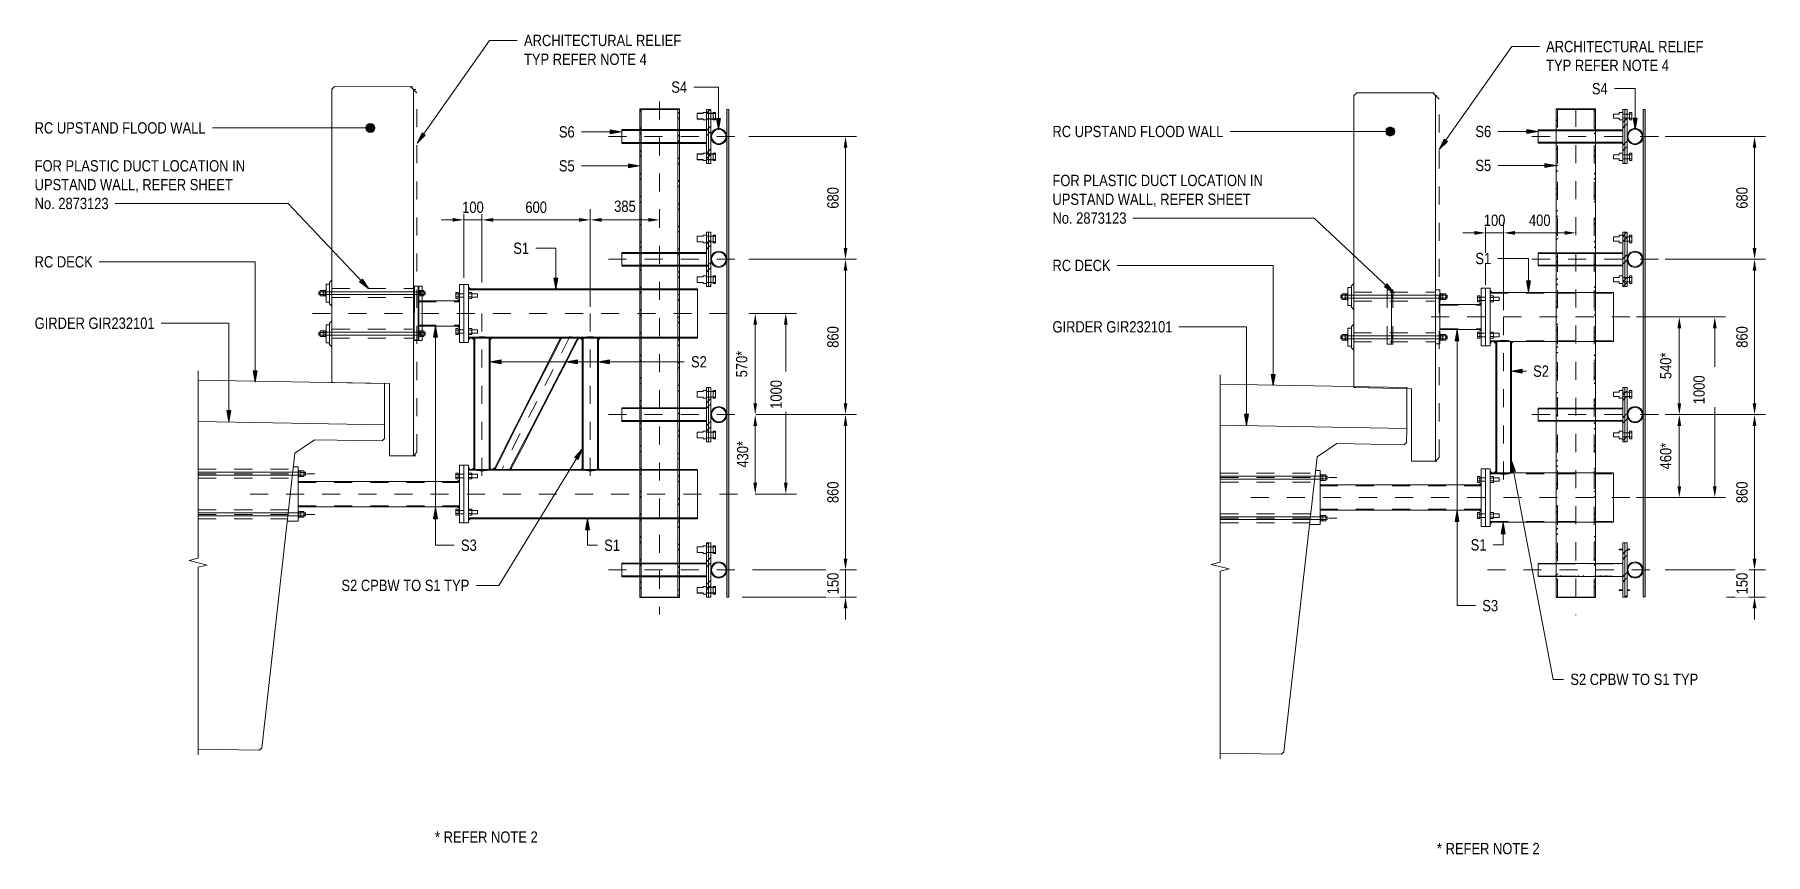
# Model space of a CAD drawing. Header units: metres. Extents: x -1109.9 to -1078.3, y 2.7 to 25.4.
# Drawn here: x -1088.59 to -1079, y 19.16 to 23.7 of the extents above; entities that cross this region are included whole.
import ezdxf

# ---------------------------------------------------------------- set-up
doc = ezdxf.new("R2010")
doc.units = ezdxf.units.M
doc.linetypes.add('JacobsCenter', pattern=[0.015, 0.009, -0.0015, 0.003, -0.0015])
doc.linetypes.add('JacobsDash', pattern=[0.0045, 0.003, -0.0015])
doc.layers.get('Defpoints').update_dxf_attribs({"color": 41})
for name, color, linetype, lineweight in [('A-ANNO-DIMS', 7, 'Continuous', 9), ('A-DETL', 7, 'Continuous', 13), ('A-DETL-GENF', 7, 'Continuous', 9), ('A-DETL-THIN', 7, 'Continuous', 9), ('A-GENM', 7, 'Continuous', 35), ('A-SIGN', 7, 'Continuous', 9), ('A-WALL', 7, 'Continuous', 50), ('G-ANNO-TEXT', 7, 'Continuous', 9), ('S-BEAM', 7, 'Continuous', 50), ('S-BEAM-HDLN', 7, 'JacobsDash', 18), ('S-FSTN', 7, 'Continuous', 18)]:
    doc.layers.add(name, color=color, linetype=linetype, lineweight=lineweight)
doc.styles.add('Arial Narrow', font='ARIALN.TTF', dxfattribs={"height": 0.0625})
doc.styles.add('Arial Narrow_2', font='ARIALN.TTF', dxfattribs={"height": 0.0625})
doc.dimstyles.new('Dimension_Standard_O__mm_', dxfattribs={"dimscale": 0.3048, "dimtxt": 0.063964, "dimasz": 0.205052, "dimexe": 0.19685, "dimexo": 0.123031, "dimgap": 0.123031, "dimtad": 1, "dimdec": 0, "dimlfac": 1000, "dimzin": 0, "dimdsep": 46, "dimtxsty": 'Arial Narrow', "dimsah": 1, "dimcen": 0.09, "dimaunit": 1, "dimadec": 4, "dimazin": 0, "dimtfac": 1, "dimtdec": 4, "dimtix": 1, "dimtmove": 0, "dimatfit": 3, "dimfxl": 1, "dimtvp": 1, "dimtfill": 1, "dimtolj": 1, "dimtzin": 0, "dimlwd": 18, "dimlwe": 18, "dimarcsym": 2})
doc.dimstyles.new('Dimension_Standard_O__mm__1', dxfattribs={"dimscale": 0.3048, "dimtxt": 0.063964, "dimasz": 0.205052, "dimexe": 0.19685, "dimexo": 0.123031, "dimgap": 0.123031, "dimtad": 1, "dimdec": 0, "dimlfac": 1000, "dimzin": 0, "dimdsep": 46, "dimtxsty": 'Arial Narrow_2', "dimsah": 1, "dimcen": 0.09, "dimaunit": 1, "dimadec": 4, "dimazin": 0, "dimtfac": 1, "dimtdec": 4, "dimtix": 1, "dimtmove": 0, "dimatfit": 3, "dimfxl": 1, "dimtvp": 1, "dimtfill": 1, "dimtolj": 1, "dimtzin": 0, "dimlwd": 18, "dimlwe": 18, "dimarcsym": 2})
doc.dimstyles.new('Dimension_Standard_O__mm__2', dxfattribs={"dimscale": 0.3048, "dimtxt": 0.063964, "dimasz": 0.205052, "dimexe": 0.19685, "dimexo": 0.123031, "dimgap": 0.123031, "dimtad": 1, "dimdec": 0, "dimlfac": 1000, "dimzin": 0, "dimdsep": 46, "dimtxsty": 'Arial Narrow', "dimsah": 1, "dimcen": 0.09, "dimaunit": 1, "dimadec": 4, "dimazin": 0, "dimtfac": 1, "dimtdec": 4, "dimtix": 1, "dimtmove": 2, "dimatfit": 3, "dimfxl": 1, "dimtvp": 1, "dimtfill": 1, "dimtolj": 1, "dimtzin": 0, "dimlwd": 18, "dimlwe": 18, "dimarcsym": 2})
pattern_1 = [(45, (1135.384, 22.258), (-0.0628618, 0.0628618), []), (45, (1135.384, 22.354), (-0.0628618, 0.0628618), [])]
pattern_2 = [(45, (1135.386, 22.258), (-0.0628618, 0.0628618), []), (45, (1135.386, 22.354), (-0.0628618, 0.0628618), [])]

msp = doc.modelspace()

# ---------------------------------------------------------------- texts
at = {"layer": 'G-ANNO-TEXT', "char_height": 0.0625, "attachment_point": 1, "style": 'Arial Narrow', "bg_fill": 3, "box_fill_scale": 1, "bg_fill_color": 256, "bg_fill_true_color": 13158600, "bg_fill_transparency": 0}
for s, insert in [('FOR PLASTIC DUCT LOCATION IN ', (-1088.5856, 23.0038)), ('FOR PLASTIC DUCT LOCATION IN ', (-1082.9486, 22.9228)), ('* REFER NOTE 2', (-1086.3681, 19.2868)), ('* REFER NOTE 2', (-1080.819, 19.2231))]:
    msp.add_mtext(s, dxfattribs=dict(at, insert=insert))

# ---------------------------------------------------------------- blocks, each defined once
blk = doc.blocks.new('North_Wall - North_Wall-6845343-DRG-2873202 - TRUSS TYPE T6')
at = {"layer": 'A-WALL', "lineweight": 13}
for p, q in [((1135.9696, 23.3965), (1135.9695, 21.7736)), ((1135.9848, 23.4115), (1135.9696, 23.3965)), ((1136.4061, 23.4107), (1135.9848, 23.4115)), ((1136.4213, 23.3957), (1136.4061, 23.4107)), ((1136.4061, 23.4107), (1136.419, 23.41)), ((1136.4212, 21.3666), (1136.4213, 23.3957)), ((1136.4342, 23.395), (1136.4213, 23.3957)), ((1135.9695, 21.7736), (1136.2893, 21.7668)), ((1135.9695, 21.7736), (1135.9825, 21.773)), ((1136.2893, 21.7665), (1135.9825, 21.773)), ((1136.2893, 21.7668), (1136.2892, 21.3668)), ((1136.2892, 21.3668), (1136.4212, 21.3666)), ((1136.2892, 21.3668), (1136.3022, 21.3662)), ((1136.4212, 21.3666), (1136.4341, 21.366))]:
    blk.add_line(p, q, dxfattribs=at)
blk = doc.blocks.new('T2D_STATIC SIGN BRACKET BR_08 _3750 WX2700 H_ - SIGN BRACKET 400x400-7293269-DRG-2873202 - TRUSS TYPE T6')
at = {"layer": 'A-GENM', "lineweight": 9}
h = blk.add_hatch(dxfattribs=at)
h.set_pattern_fill('FP_3', color=256, style=0, pattern_type=2)
h.set_pattern_definition(pattern_1)
h.paths.add_polyline_path([(1138.0564, 22.9848), (1138.0564, 23.2848), (1138.0444, 23.2848), (1138.0444, 22.9848)])
h = blk.add_hatch(dxfattribs=at)
h.set_pattern_fill('FP_3', color=256, style=0, pattern_type=2)
h.set_pattern_definition(pattern_1)
h.paths.add_polyline_path([(1138.0564, 22.9848), (1138.0684, 22.9848), (1138.0684, 23.2848), (1138.0564, 23.2848), (1138.0564, 23.0023)])
h = blk.add_hatch(dxfattribs=at)
h.set_pattern_fill('FP_3', color=256, style=0, pattern_type=2)
h.set_pattern_definition(pattern_1)
h.paths.add_polyline_path([(1137.5753, 23.0971), (1138.0444, 23.0971), (1138.0444, 23.1016), (1137.5753, 23.1016)])
h.paths.add_polyline_path([(1138.0444, 23.1679), (1138.0444, 23.1724), (1137.5753, 23.1724), (1137.5753, 23.1679), (1137.9575, 23.1679)])
h = blk.add_hatch(dxfattribs=at)
h.set_pattern_fill('FP_3', color=256, style=0, pattern_type=2)
h.set_pattern_definition(pattern_1)
h.paths.add_polyline_path([(1138.1128, 23.0903), (1138.1243, 23.0918), (1138.135, 23.0963), (1138.1442, 23.1033), (1138.1513, 23.1125), (1138.1557, 23.1233), (1138.1572, 23.1348), (1138.1557, 23.1463), (1138.1513, 23.157), (1138.1442, 23.1662), (1138.135, 23.1733), (1138.1243, 23.1777), (1138.1128, 23.1792), (1138.1013, 23.1777), (1138.0906, 23.1733), (1138.0814, 23.1662), (1138.0739, 23.156), (1138.0699, 23.1463), (1138.0683, 23.1348), (1138.0699, 23.1233), (1138.0743, 23.1125), (1138.0814, 23.1033), (1138.0906, 23.0963), (1138.1013, 23.0918), (1138.1078, 23.091)])
h.paths.add_polyline_path([(1138.1128, 23.0948), (1138.1025, 23.0962), (1138.0928, 23.1002), (1138.0845, 23.1065), (1138.0782, 23.1148), (1138.0742, 23.1244), (1138.0728, 23.1348), (1138.0742, 23.1451), (1138.0782, 23.1547), (1138.0845, 23.163), (1138.0928, 23.1694), (1138.1025, 23.1734), (1138.1128, 23.1747), (1138.1231, 23.1734), (1138.1328, 23.1694), (1138.141, 23.163), (1138.1474, 23.1547), (1138.1514, 23.1451), (1138.1527, 23.1348), (1138.1514, 23.1244), (1138.1474, 23.1148), (1138.141, 23.1065), (1138.1328, 23.1002), (1138.1231, 23.0962)])
h = blk.add_hatch(dxfattribs=at)
h.set_pattern_fill('FP_3', color=256, style=0, pattern_type=2)
h.set_pattern_definition(pattern_1)
h.paths.add_polyline_path([(1138.0444, 22.3048), (1138.0564, 22.3048), (1138.0564, 22.6048), (1138.0444, 22.6048), (1138.0444, 22.3877)])
h = blk.add_hatch(dxfattribs=at)
h.set_pattern_fill('FP_3', color=256, style=0, pattern_type=2)
h.set_pattern_definition(pattern_1)
h.paths.add_polyline_path([(1138.0564, 22.3048), (1138.0684, 22.3048), (1138.0684, 22.6048), (1138.0564, 22.6048), (1138.0564, 22.3877)])
h = blk.add_hatch(dxfattribs=at)
h.set_pattern_fill('FP_3', color=256, style=0, pattern_type=2)
h.set_pattern_definition(pattern_1)
h.paths.add_polyline_path([(1138.1128, 22.4103), (1138.1243, 22.4118), (1138.135, 22.4163), (1138.1442, 22.4233), (1138.1513, 22.4325), (1138.1557, 22.4433), (1138.1572, 22.4548), (1138.1557, 22.4663), (1138.1513, 22.477), (1138.1442, 22.4862), (1138.135, 22.4933), (1138.1243, 22.4977), (1138.1128, 22.4992), (1138.1013, 22.4977), (1138.0906, 22.4933), (1138.0814, 22.4862), (1138.0743, 22.477), (1138.0699, 22.4663), (1138.0683, 22.4548), (1138.0699, 22.4433), (1138.0743, 22.4325), (1138.0814, 22.4233), (1138.0906, 22.4163), (1138.1013, 22.4118), (1138.1078, 22.411)])
h.paths.add_polyline_path([(1138.1128, 22.4148), (1138.1025, 22.4162), (1138.0928, 22.4202), (1138.0845, 22.4265), (1138.0782, 22.4348), (1138.0742, 22.4444), (1138.0728, 22.4548), (1138.0742, 22.4651), (1138.0782, 22.4747), (1138.0845, 22.483), (1138.0928, 22.4894), (1138.1025, 22.4934), (1138.1128, 22.4947), (1138.1231, 22.4934), (1138.1328, 22.4894), (1138.141, 22.483), (1138.1474, 22.4747), (1138.1514, 22.4651), (1138.1527, 22.4548), (1138.1514, 22.4444), (1138.1474, 22.4348), (1138.141, 22.4265), (1138.1328, 22.4202), (1138.1231, 22.4162)])
h = blk.add_hatch(dxfattribs=at)
h.set_pattern_fill('FP_3', color=256, style=0, pattern_type=2)
h.set_pattern_definition(pattern_1)
h.paths.add_polyline_path([(1138.0564, 21.4448), (1138.0564, 21.7448), (1138.0444, 21.7448), (1138.0444, 21.4448)])
h = blk.add_hatch(dxfattribs=at)
h.set_pattern_fill('FP_3', color=256, style=0, pattern_type=2)
h.set_pattern_definition(pattern_1)
h.paths.add_polyline_path([(1138.0684, 21.4448), (1138.0684, 21.7448), (1138.0564, 21.7448), (1138.0564, 21.4448)])
h = blk.add_hatch(dxfattribs=at)
h.set_pattern_fill('FP_3', color=256, style=0, pattern_type=2)
h.set_pattern_definition(pattern_1)
h.paths.add_polyline_path([(1137.5753, 21.5571), (1138.0444, 21.5571), (1138.0444, 21.5616), (1137.5753, 21.5616)])
h.paths.add_polyline_path([(1138.0444, 21.6279), (1138.0444, 21.6324), (1137.5753, 21.6324), (1137.5753, 21.6279), (1137.9575, 21.6279)])
h = blk.add_hatch(dxfattribs=at)
h.set_pattern_fill('FP_3', color=256, style=0, pattern_type=2)
h.set_pattern_definition(pattern_1)
h.paths.add_polyline_path([(1138.1128, 21.5503), (1138.1243, 21.5518), (1138.135, 21.5563), (1138.1442, 21.5633), (1138.1513, 21.5725), (1138.1558, 21.5833), (1138.1573, 21.5948), (1138.1558, 21.6063), (1138.1513, 21.617), (1138.1442, 21.6262), (1138.135, 21.6333), (1138.1243, 21.6377), (1138.1128, 21.6392), (1138.1013, 21.6377), (1138.0906, 21.6333), (1138.0814, 21.6262), (1138.0743, 21.617), (1138.0699, 21.6063), (1138.0684, 21.5948), (1138.0699, 21.5833), (1138.0743, 21.5725), (1138.0814, 21.5633), (1138.0906, 21.5563), (1138.1013, 21.5518), (1138.1078, 21.551)])
h.paths.add_polyline_path([(1138.1128, 21.5548), (1138.1025, 21.5562), (1138.0928, 21.5602), (1138.0846, 21.5665), (1138.0782, 21.5748), (1138.0742, 21.5844), (1138.0729, 21.5948), (1138.0742, 21.6051), (1138.0782, 21.6147), (1138.0846, 21.623), (1138.0928, 21.6294), (1138.1025, 21.6334), (1138.1128, 21.6347), (1138.1232, 21.6334), (1138.1328, 21.6294), (1138.1411, 21.623), (1138.1474, 21.6147), (1138.1514, 21.6051), (1138.1528, 21.5948), (1138.1514, 21.5844), (1138.1474, 21.5748), (1138.1411, 21.5665), (1138.1328, 21.5602), (1138.1232, 21.5562)])
h = blk.add_hatch(dxfattribs=at)
h.set_pattern_fill('FP_3', color=256, style=0, pattern_type=2)
h.set_pattern_definition(pattern_1)
h.paths.add_polyline_path([(1138.0564, 20.5848), (1138.0564, 20.8848), (1138.0444, 20.8848), (1138.0444, 20.5848)])
h = blk.add_hatch(dxfattribs=at)
h.set_pattern_fill('FP_3', color=256, style=0, pattern_type=2)
h.set_pattern_definition(pattern_1)
h.paths.add_polyline_path([(1138.0564, 20.5848), (1138.0684, 20.5848), (1138.0684, 20.8848), (1138.0564, 20.8848), (1138.0564, 20.6973)])
h = blk.add_hatch(dxfattribs=at)
h.set_pattern_fill('FP_3', color=256, style=0, pattern_type=2)
h.set_pattern_definition(pattern_1)
h.paths.add_polyline_path([(1138.1128, 20.6903), (1138.1243, 20.6918), (1138.135, 20.6963), (1138.1442, 20.7033), (1138.1513, 20.7125), (1138.1557, 20.7233), (1138.1572, 20.7348), (1138.1557, 20.7463), (1138.1513, 20.757), (1138.1442, 20.7662), (1138.135, 20.7733), (1138.1243, 20.7777), (1138.1128, 20.7792), (1138.1013, 20.7777), (1138.0906, 20.7733), (1138.0814, 20.7662), (1138.0743, 20.757), (1138.0699, 20.7463), (1138.0683, 20.7348), (1138.0699, 20.7233), (1138.0743, 20.7125), (1138.0814, 20.7033), (1138.0906, 20.6963), (1138.1013, 20.6918)])
h.paths.add_polyline_path([(1138.1128, 20.6948), (1138.1025, 20.6962), (1138.0928, 20.7002), (1138.0845, 20.7065), (1138.0782, 20.7148), (1138.0742, 20.7244), (1138.073, 20.7357), (1138.0742, 20.7451), (1138.0782, 20.7547), (1138.0845, 20.763), (1138.0928, 20.7694), (1138.1025, 20.7734), (1138.1128, 20.7747), (1138.1231, 20.7734), (1138.1328, 20.7694), (1138.141, 20.763), (1138.1474, 20.7547), (1138.1514, 20.7451), (1138.1527, 20.7348), (1138.1514, 20.7244), (1138.1474, 20.7148), (1138.141, 20.7065), (1138.1328, 20.7002), (1138.1231, 20.6962)])
h = blk.add_hatch(dxfattribs=at)
h.set_pattern_fill('FP_3', color=256, style=0, pattern_type=2)
h.set_pattern_definition(pattern_1)
h.paths.add_polyline_path([(1137.8943, 20.5818), (1137.8943, 20.5848), (1137.6754, 20.5848), (1137.6754, 20.5818)])
at = {"layer": 'S-BEAM-HDLN', "linetype": 'Continuous', "lineweight": 9}
h = blk.add_hatch(dxfattribs=at)
h.set_pattern_fill('FP_3', color=256, style=0, pattern_type=2)
h.set_pattern_definition(pattern_1)
h.paths.add_polyline_path([(1137.8943, 23.2847), (1137.8943, 23.2877), (1137.6754, 23.2877), (1137.6754, 23.2847)])
h = blk.add_hatch(dxfattribs=at)
h.set_pattern_fill('FP_3', color=256, style=0, pattern_type=2)
h.set_pattern_definition(pattern_1)
h.paths.add_polyline_path([(1137.6836, 20.5848), (1137.6836, 23.2847), (1137.6754, 23.2847), (1137.6754, 20.5848)])
h.paths.add_polyline_path([(1137.8861, 20.5848), (1137.8943, 20.5848), (1137.8943, 23.2847), (1137.8861, 23.2847), (1137.8861, 20.6973)])
h = blk.add_hatch(dxfattribs=at)
h.set_pattern_fill('FP_3', color=256, style=0, pattern_type=2)
h.set_pattern_definition(pattern_1)
h.paths.add_polyline_path([(1137.5753, 22.4171), (1138.0444, 22.4171), (1138.0444, 22.4216), (1137.5753, 22.4216)])
h.paths.add_polyline_path([(1137.9575, 22.4879), (1138.0444, 22.4879), (1138.0444, 22.4924), (1137.5753, 22.4924), (1137.5753, 22.4879), (1137.8072, 22.4879)])
h = blk.add_hatch(dxfattribs=at)
h.set_pattern_fill('FP_3', color=256, style=0, pattern_type=2)
h.set_pattern_definition(pattern_1)
h.paths.add_polyline_path([(1137.5753, 20.6971), (1138.0444, 20.6973), (1138.0444, 20.7016), (1137.5753, 20.7016), (1137.5753, 20.6973)])
h.paths.add_polyline_path([(1138.0326, 20.7679), (1138.0444, 20.7679), (1138.0444, 20.7724), (1137.5753, 20.7724), (1137.5753, 20.7679), (1137.9575, 20.7679)])
at = {"layer": 'A-GENM', "lineweight": 13}
for p, q in [((1137.6752, 23.2877), (1137.6752, 23.2847)), ((1137.6754, 23.2877), (1137.6752, 23.2877)), ((1137.6753, 23.2847), (1137.6753, 22.2916)), ((1137.8943, 23.2877), (1137.6754, 23.2877)), ((1137.6754, 23.2877), (1137.6754, 23.2847)), ((1137.6754, 23.2847), (1137.6834, 23.2847)), ((1137.6834, 23.2847), (1137.6754, 23.2847)), ((1137.6754, 23.2847), (1137.6754, 23.1729)), ((1137.6835, 23.2847), (1137.8861, 23.2847)), ((1137.6836, 23.2847), (1137.6835, 23.2847)), ((1137.6836, 23.1729), (1137.6836, 23.2847)), ((1137.8861, 23.2847), (1137.8861, 23.2847)), ((1137.8861, 23.2847), (1137.8861, 23.1729)), ((1137.8862, 23.2847), (1137.8943, 23.2847)), ((1137.8943, 23.2847), (1137.8862, 23.2847)), ((1137.8943, 23.2847), (1137.8943, 23.2877)), ((1137.8944, 23.2877), (1137.8943, 23.2877)), ((1137.8943, 23.1729), (1137.8943, 23.2847)), ((1137.8944, 23.2847), (1137.8944, 23.2877)), ((1137.8944, 22.2916), (1137.8944, 23.2847)), ((1138.0253, 23.2633), (1137.9936, 23.2633)), ((1137.9936, 23.2632), (1137.9936, 23.2624)), ((1138.0253, 23.2624), (1137.9936, 23.2624)), ((1137.9936, 23.2624), (1137.9936, 23.2322)), ((1137.9936, 23.2322), (1138.0253, 23.2322)), ((1137.9936, 23.2322), (1137.9936, 23.2313)), ((1137.9936, 23.2313), (1138.0253, 23.2313)), ((1138.0444, 23.268), (1138.0253, 23.268)), ((1138.0253, 23.268), (1138.0253, 23.2633)), ((1138.0253, 23.2632), (1138.0253, 23.2624)), ((1138.0253, 23.2322), (1138.0253, 23.2313)), ((1138.0253, 23.2312), (1138.0253, 23.2265)), ((1138.0253, 23.2265), (1138.0444, 23.2265)), ((1138.0564, 23.2848), (1138.0444, 23.2848)), ((1138.0444, 23.2848), (1138.0444, 23.2633)), ((1138.0444, 23.2633), (1138.0444, 23.268)), ((1138.0944, 23.2633), (1138.0444, 23.2633)), ((1138.0444, 23.2624), (1138.0444, 23.2632)), ((1138.0444, 23.2632), (1138.0444, 23.2313)), ((1138.0944, 23.2624), (1138.0444, 23.2624)), ((1138.0444, 23.2313), (1138.0444, 23.2322)), ((1138.0444, 23.2322), (1138.0944, 23.2322)), ((1138.0444, 23.2313), (1138.0944, 23.2313)), ((1138.0444, 23.2265), (1138.0444, 23.2312)), ((1138.0444, 23.2312), (1138.0444, 23.1729)), ((1138.0564, 23.2633), (1138.0564, 23.2848)), ((1138.0684, 23.2848), (1138.0564, 23.2848)), ((1138.0564, 23.2848), (1138.0564, 23.2633)), ((1138.0564, 23.2313), (1138.0564, 23.2632)), ((1138.0564, 23.2632), (1138.0564, 23.2313)), ((1138.0564, 23.0383), (1138.0564, 23.2312)), ((1138.0564, 23.2312), (1138.0564, 23.0383)), ((1138.0684, 23.2633), (1138.0684, 23.2848)), ((1138.0684, 23.2313), (1138.0684, 23.2632)), ((1138.0684, 23.0383), (1138.0684, 23.2312)), ((1138.0944, 23.268), (1138.0817, 23.268)), ((1138.0817, 23.268), (1138.0817, 23.2633)), ((1138.0817, 23.2632), (1138.0817, 23.2624)), ((1138.0817, 23.2624), (1138.0817, 23.2322)), ((1138.0817, 23.2322), (1138.0817, 23.2313)), ((1138.0817, 23.2312), (1138.0817, 23.2265)), ((1138.0817, 23.2265), (1138.0944, 23.2265)), ((1138.0944, 23.2633), (1138.0944, 23.268)), ((1138.0944, 23.2624), (1138.0944, 23.2632)), ((1138.0944, 23.2322), (1138.0944, 23.2624)), ((1138.0944, 23.2322), (1138.0944, 23.2624)), ((1138.0944, 23.2313), (1138.0944, 23.2322)), ((1138.0944, 23.2265), (1138.0944, 23.2312)), ((1137.6752, 23.1728), (1137.5753, 23.1728)), ((1137.5753, 23.1728), (1137.5753, 23.1724)), ((1137.6752, 23.1724), (1137.5753, 23.1724)), ((1137.5753, 23.1724), (1137.5753, 23.1684)), ((1137.5753, 23.1683), (1137.5753, 23.1679)), ((1137.5753, 23.1679), (1137.6752, 23.1679)), ((1137.5753, 23.1348), (1137.5753, 23.1671)), ((1137.5753, 23.1025), (1137.5753, 23.1348)), ((1137.6752, 23.1016), (1137.5753, 23.1016)), ((1137.5753, 23.1016), (1137.5753, 23.1013)), ((1137.5753, 23.1012), (1137.5753, 23.0971)), ((1137.6834, 23.1728), (1137.6753, 23.1728)), ((1137.6834, 23.1724), (1137.6753, 23.1724)), ((1137.6753, 23.1679), (1137.6834, 23.1679)), ((1137.6834, 23.1016), (1137.6753, 23.1016)), ((1137.6754, 23.1728), (1137.6754, 23.1684)), ((1137.6754, 23.1683), (1137.6754, 23.1013)), ((1137.6754, 23.1012), (1137.6754, 23.0968)), ((1137.8861, 23.1728), (1137.6835, 23.1728)), ((1137.8861, 23.1724), (1137.6835, 23.1724)), ((1137.6835, 23.1679), (1137.8861, 23.1679)), ((1137.8861, 23.1016), (1137.6835, 23.1016)), ((1137.6836, 23.1684), (1137.6836, 23.1728)), ((1137.6836, 23.1013), (1137.6836, 23.1683)), ((1137.6836, 23.0968), (1137.6836, 23.1012)), ((1137.8861, 23.1728), (1137.8861, 23.1684)), ((1137.8861, 23.1683), (1137.8861, 23.1013)), ((1137.8861, 23.1012), (1137.8861, 23.0968)), ((1137.8943, 23.1728), (1137.8862, 23.1728)), ((1137.8943, 23.1724), (1137.8862, 23.1724)), ((1137.8862, 23.1679), (1137.8943, 23.1679)), ((1137.8943, 23.1016), (1137.8862, 23.1016)), ((1137.8943, 23.1684), (1137.8943, 23.1728)), ((1137.8943, 23.1013), (1137.8943, 23.1683)), ((1137.8943, 23.0968), (1137.8943, 23.1012)), ((1138.0444, 23.1728), (1137.8944, 23.1728)), ((1138.0444, 23.1724), (1137.8944, 23.1724)), ((1137.8944, 23.1679), (1138.0444, 23.1679)), ((1138.0444, 23.1016), (1137.8944, 23.1016)), ((1138.0444, 23.1728), (1138.0444, 23.1684)), ((1138.0444, 23.1684), (1138.0444, 23.1724)), ((1138.0444, 23.1683), (1138.0444, 23.1013)), ((1138.0444, 23.1679), (1138.0444, 23.1683)), ((1138.0444, 23.1013), (1138.0444, 23.1016)), ((1138.0444, 23.1012), (1138.0444, 23.0968)), ((1138.0444, 23.0971), (1138.0444, 23.1012)), ((1137.5753, 23.0971), (1137.6752, 23.0971)), ((1137.5753, 23.0971), (1137.5753, 23.0967)), ((1137.5753, 23.0967), (1137.6752, 23.0967)), ((1137.6753, 23.0971), (1137.6834, 23.0971)), ((1137.6753, 23.0967), (1137.6834, 23.0967)), ((1137.6754, 23.0967), (1137.6754, 22.4929)), ((1137.6835, 23.0971), (1137.8861, 23.0971)), ((1137.6835, 23.0967), (1137.8861, 23.0967)), ((1137.6836, 22.4929), (1137.6836, 23.0967)), ((1137.8861, 23.0967), (1137.8861, 22.4929)), ((1137.8862, 23.0971), (1137.8943, 23.0971)), ((1137.8862, 23.0967), (1137.8943, 23.0967)), ((1137.8943, 22.4929), (1137.8943, 23.0967)), ((1137.8944, 23.0971), (1138.0444, 23.0971)), ((1137.8944, 23.0967), (1138.0444, 23.0967)), ((1138.0253, 23.0383), (1137.9936, 23.0383)), ((1137.9936, 23.0382), (1137.9936, 23.0374)), ((1138.0253, 23.0374), (1137.9936, 23.0374)), ((1137.9936, 23.0374), (1137.9936, 23.0072)), ((1137.9936, 23.0072), (1138.0253, 23.0072)), ((1137.9936, 23.0072), (1137.9936, 23.0063)), ((1137.9936, 23.0063), (1138.0253, 23.0063)), ((1138.0444, 23.043), (1138.0253, 23.043)), ((1138.0253, 23.043), (1138.0253, 23.0383)), ((1138.0253, 23.0382), (1138.0253, 23.0374)), ((1138.0253, 23.0072), (1138.0253, 23.0063)), ((1138.0253, 23.0062), (1138.0253, 23.0015)), ((1138.0444, 23.0967), (1138.0444, 23.0383)), ((1138.0444, 23.0383), (1138.0444, 23.043)), ((1138.0944, 23.0383), (1138.0444, 23.0383)), ((1138.0444, 23.0374), (1138.0444, 23.0382)), ((1138.0444, 23.0382), (1138.0444, 23.0063)), ((1138.0944, 23.0374), (1138.0444, 23.0374)), ((1138.0444, 23.0063), (1138.0444, 23.0072)), ((1138.0444, 23.0072), (1138.0944, 23.0072)), ((1138.0444, 23.0063), (1138.0944, 23.0063)), ((1138.0444, 23.0015), (1138.0444, 23.0062)), ((1138.0444, 23.0062), (1138.0444, 22.9848)), ((1138.0564, 23.0063), (1138.0564, 23.0382)), ((1138.0564, 23.0382), (1138.0564, 23.0063)), ((1138.0564, 22.9848), (1138.0564, 23.0062)), ((1138.0564, 23.0062), (1138.0564, 22.9848)), ((1138.0684, 23.0063), (1138.0684, 23.0382)), ((1138.0684, 22.9848), (1138.0684, 23.0062)), ((1138.0944, 23.043), (1138.0817, 23.043)), ((1138.0817, 23.043), (1138.0817, 23.0383)), ((1138.0817, 23.0382), (1138.0817, 23.0374)), ((1138.0817, 23.0374), (1138.0817, 23.0072)), ((1138.0817, 23.0072), (1138.0817, 23.0063)), ((1138.0817, 23.0062), (1138.0817, 23.0015)), ((1138.0944, 23.0383), (1138.0944, 23.043)), ((1138.0944, 23.0374), (1138.0944, 23.0382)), ((1138.0944, 23.0072), (1138.0944, 23.0374)), ((1138.0944, 23.0072), (1138.0944, 23.0374)), ((1138.0944, 23.0063), (1138.0944, 23.0072)), ((1138.0944, 23.0015), (1138.0944, 23.0062)), ((1138.0253, 23.0015), (1138.0444, 23.0015)), ((1138.0444, 22.9848), (1138.0564, 22.9848)), ((1138.0564, 22.9848), (1138.0684, 22.9848)), ((1138.0817, 23.0015), (1138.0944, 23.0015)), ((1138.0253, 22.5833), (1137.9936, 22.5833)), ((1137.9936, 22.5832), (1137.9936, 22.5824)), ((1138.0253, 22.5824), (1137.9936, 22.5824)), ((1137.9936, 22.5824), (1137.9936, 22.5522)), ((1137.9936, 22.5522), (1138.0253, 22.5522)), ((1137.9936, 22.5522), (1137.9936, 22.5513)), ((1137.9936, 22.5513), (1138.0253, 22.5513)), ((1138.0444, 22.588), (1138.0253, 22.588)), ((1138.0253, 22.588), (1138.0253, 22.5833)), ((1138.0253, 22.5832), (1138.0253, 22.5824)), ((1138.0253, 22.5522), (1138.0253, 22.5513)), ((1138.0253, 22.5512), (1138.0253, 22.5465)), ((1138.0253, 22.5465), (1138.0444, 22.5465)), ((1138.0564, 22.6048), (1138.0444, 22.6048)), ((1138.0444, 22.6048), (1138.0444, 22.5833)), ((1138.0444, 22.5833), (1138.0444, 22.588)), ((1138.0944, 22.5833), (1138.0444, 22.5833)), ((1138.0444, 22.5824), (1138.0444, 22.5832)), ((1138.0444, 22.5832), (1138.0444, 22.5513)), ((1138.0944, 22.5824), (1138.0444, 22.5824)), ((1138.0444, 22.5513), (1138.0444, 22.5522)), ((1138.0444, 22.5522), (1138.0944, 22.5522)), ((1138.0444, 22.5513), (1138.0944, 22.5513)), ((1138.0444, 22.5465), (1138.0444, 22.5512)), ((1138.0444, 22.5512), (1138.0444, 22.4929)), ((1138.0564, 22.5833), (1138.0564, 22.6048)), ((1138.0684, 22.6048), (1138.0564, 22.6048)), ((1138.0564, 22.6048), (1138.0564, 22.5833)), ((1138.0564, 22.5513), (1138.0564, 22.5832)), ((1138.0564, 22.5832), (1138.0564, 22.5513)), ((1138.0564, 22.3583), (1138.0564, 22.5512)), ((1138.0564, 22.5512), (1138.0564, 22.3583)), ((1138.0684, 22.5833), (1138.0684, 22.6048)), ((1138.0684, 22.5513), (1138.0684, 22.5832)), ((1138.0684, 22.3583), (1138.0684, 22.5512)), ((1138.0944, 22.588), (1138.0817, 22.588)), ((1138.0817, 22.588), (1138.0817, 22.5833)), ((1138.0817, 22.5832), (1138.0817, 22.5824)), ((1138.0817, 22.5824), (1138.0817, 22.5522)), ((1138.0817, 22.5522), (1138.0817, 22.5513)), ((1138.0817, 22.5512), (1138.0817, 22.5465)), ((1138.0817, 22.5465), (1138.0944, 22.5465)), ((1138.0944, 22.5833), (1138.0944, 22.588)), ((1138.0944, 22.5824), (1138.0944, 22.5832)), ((1138.0944, 22.5522), (1138.0944, 22.5824)), ((1138.0944, 22.5522), (1138.0944, 22.5824)), ((1138.0944, 22.5513), (1138.0944, 22.5522)), ((1138.0944, 22.5465), (1138.0944, 22.5512)), ((1137.6752, 22.4928), (1137.5753, 22.4928)), ((1137.5753, 22.4928), (1137.5753, 22.4924)), ((1137.6752, 22.4924), (1137.5753, 22.4924)), ((1137.5753, 22.4924), (1137.5753, 22.4884)), ((1137.5753, 22.4883), (1137.5753, 22.4879)), ((1137.5753, 22.4879), (1137.6752, 22.4879)), ((1137.5753, 22.4548), (1137.5753, 22.4871)), ((1137.5753, 22.4225), (1137.5753, 22.4548)), ((1137.6834, 22.4928), (1137.6753, 22.4928)), ((1137.6834, 22.4924), (1137.6753, 22.4924)), ((1137.6753, 22.4879), (1137.6834, 22.4879)), ((1137.6754, 22.4928), (1137.6754, 22.4884)), ((1137.6754, 22.4883), (1137.6754, 22.4213)), ((1137.8861, 22.4928), (1137.6835, 22.4928)), ((1137.8861, 22.4924), (1137.6835, 22.4924)), ((1137.6835, 22.4879), (1137.8861, 22.4879)), ((1137.6836, 22.4884), (1137.6836, 22.4928)), ((1137.6836, 22.4213), (1137.6836, 22.4883)), ((1137.8861, 22.4928), (1137.8861, 22.4884)), ((1137.8861, 22.4883), (1137.8861, 22.4213)), ((1137.8943, 22.4928), (1137.8862, 22.4928)), ((1137.8943, 22.4924), (1137.8862, 22.4924)), ((1137.8862, 22.4879), (1137.8943, 22.4879)), ((1137.8943, 22.4884), (1137.8943, 22.4928)), ((1137.8943, 22.4213), (1137.8943, 22.4883)), ((1138.0444, 22.4928), (1137.8944, 22.4928)), ((1138.0444, 22.4924), (1137.8944, 22.4924)), ((1137.8944, 22.4879), (1138.0444, 22.4879)), ((1138.0444, 22.4928), (1138.0444, 22.4884)), ((1138.0444, 22.4884), (1138.0444, 22.4924)), ((1138.0444, 22.4883), (1138.0444, 22.4213)), ((1138.0444, 22.4879), (1138.0444, 22.4883)), ((1137.6752, 22.4216), (1137.5753, 22.4216)), ((1137.5753, 22.4216), (1137.5753, 22.4213)), ((1137.5753, 22.4212), (1137.5753, 22.4171)), ((1137.5753, 22.4171), (1137.6752, 22.4171)), ((1137.5753, 22.4171), (1137.5753, 22.4167)), ((1137.5753, 22.4167), (1137.6752, 22.4167)), ((1137.6834, 22.4216), (1137.6753, 22.4216)), ((1137.6753, 22.4171), (1137.6834, 22.4171)), ((1137.6753, 22.4167), (1137.6834, 22.4167)), ((1137.6754, 22.4212), (1137.6754, 22.4168)), ((1137.6754, 22.4167), (1137.6754, 22.2916)), ((1137.8861, 22.4216), (1137.6835, 22.4216)), ((1137.6835, 22.4171), (1137.8861, 22.4171)), ((1137.6835, 22.4167), (1137.8861, 22.4167)), ((1137.6836, 22.4168), (1137.6836, 22.4212)), ((1137.6836, 22.2916), (1137.6836, 22.4167)), ((1137.8861, 22.4212), (1137.8861, 22.4168)), ((1137.8861, 22.4167), (1137.8861, 22.2916)), ((1137.8943, 22.4216), (1137.8862, 22.4216)), ((1137.8862, 22.4171), (1137.8943, 22.4171)), ((1137.8862, 22.4167), (1137.8943, 22.4167)), ((1137.8943, 22.4168), (1137.8943, 22.4212)), ((1137.8943, 22.2916), (1137.8943, 22.4167)), ((1138.0444, 22.4216), (1137.8944, 22.4216)), ((1137.8944, 22.4171), (1138.0444, 22.4171)), ((1137.8944, 22.4167), (1138.0444, 22.4167)), ((1138.0253, 22.3583), (1137.9936, 22.3583)), ((1137.9936, 22.3582), (1137.9936, 22.3574)), ((1138.0253, 22.3574), (1137.9936, 22.3574)), ((1137.9936, 22.3574), (1137.9936, 22.3272)), ((1138.0444, 22.363), (1138.0253, 22.363)), ((1138.0253, 22.363), (1138.0253, 22.3583)), ((1138.0253, 22.3582), (1138.0253, 22.3574)), ((1138.0444, 22.4213), (1138.0444, 22.4216)), ((1138.0444, 22.4212), (1138.0444, 22.4168)), ((1138.0444, 22.4171), (1138.0444, 22.4212)), ((1138.0444, 22.4167), (1138.0444, 22.3583)), ((1138.0444, 22.3583), (1138.0444, 22.363)), ((1138.0944, 22.3583), (1138.0444, 22.3583)), ((1138.0444, 22.3574), (1138.0444, 22.3582)), ((1138.0444, 22.3582), (1138.0444, 22.3263)), ((1138.0944, 22.3574), (1138.0444, 22.3574)), ((1138.0564, 22.3263), (1138.0564, 22.3582)), ((1138.0564, 22.3582), (1138.0564, 22.3263)), ((1138.0684, 22.3263), (1138.0684, 22.3582)), ((1138.0944, 22.363), (1138.0817, 22.363)), ((1138.0817, 22.363), (1138.0817, 22.3583)), ((1138.0817, 22.3582), (1138.0817, 22.3574)), ((1138.0817, 22.3574), (1138.0817, 22.3272)), ((1138.0944, 22.3583), (1138.0944, 22.363)), ((1138.0944, 22.3574), (1138.0944, 22.3582)), ((1138.0944, 22.3272), (1138.0944, 22.3574)), ((1138.0944, 22.3272), (1138.0944, 22.3574)), ((1137.6753, 22.2915), (1137.6753, 22.2868)), ((1137.6753, 22.2867), (1137.6753, 22.0233)), ((1137.6754, 22.2915), (1137.6754, 22.2868)), ((1137.6754, 22.2867), (1137.6754, 22.0233)), ((1137.6836, 22.2868), (1137.6836, 22.2915)), ((1137.6836, 22.0233), (1137.6836, 22.2867)), ((1137.8861, 22.2915), (1137.8861, 22.2868)), ((1137.8861, 22.2867), (1137.8861, 22.0233)), ((1137.8943, 22.2868), (1137.8943, 22.2915)), ((1137.8943, 22.0233), (1137.8943, 22.2867)), ((1137.8944, 22.2868), (1137.8944, 22.2915)), ((1137.8944, 22.0233), (1137.8944, 22.2867)), ((1137.9936, 22.3272), (1138.0253, 22.3272)), ((1137.9936, 22.3272), (1137.9936, 22.3263)), ((1137.9936, 22.3263), (1138.0253, 22.3263)), ((1138.0253, 22.3272), (1138.0253, 22.3263)), ((1138.0253, 22.3262), (1138.0253, 22.3215)), ((1138.0253, 22.3215), (1138.0444, 22.3215)), ((1138.0444, 22.3263), (1138.0444, 22.3272)), ((1138.0444, 22.3272), (1138.0944, 22.3272)), ((1138.0444, 22.3263), (1138.0944, 22.3263)), ((1138.0444, 22.3215), (1138.0444, 22.3262)), ((1138.0444, 22.3262), (1138.0444, 22.3048)), ((1138.0444, 22.3048), (1138.0564, 22.3048)), ((1138.0564, 22.3048), (1138.0564, 22.3262)), ((1138.0564, 22.3262), (1138.0564, 22.3048)), ((1138.0564, 22.3048), (1138.0684, 22.3048)), ((1138.0684, 22.3048), (1138.0684, 22.3262)), ((1138.0817, 22.3272), (1138.0817, 22.3263)), ((1138.0817, 22.3262), (1138.0817, 22.3215)), ((1138.0817, 22.3215), (1138.0944, 22.3215)), ((1138.0944, 22.3263), (1138.0944, 22.3272)), ((1138.0944, 22.3215), (1138.0944, 22.3262)), ((1137.6753, 22.0232), (1137.6753, 22.0185)), ((1137.6753, 22.0184), (1137.6753, 21.2916)), ((1137.6754, 22.0232), (1137.6754, 22.0185)), ((1137.6754, 22.0184), (1137.6754, 21.6329)), ((1137.6836, 22.0185), (1137.6836, 22.0232)), ((1137.6836, 21.6329), (1137.6836, 22.0184)), ((1137.8861, 22.0232), (1137.8861, 22.0185)), ((1137.8861, 22.0184), (1137.8861, 21.6329)), ((1137.8943, 22.0185), (1137.8943, 22.0232)), ((1137.8943, 21.6329), (1137.8943, 22.0184)), ((1137.8944, 22.0185), (1137.8944, 22.0232)), ((1137.8944, 21.2916), (1137.8944, 22.0184)), ((1138.0253, 21.7233), (1137.9936, 21.7233)), ((1137.9936, 21.7232), (1137.9936, 21.7224)), ((1138.0253, 21.7224), (1137.9936, 21.7224)), ((1137.9936, 21.7224), (1137.9936, 21.6922)), ((1137.9936, 21.6922), (1138.0253, 21.6922)), ((1137.9936, 21.6922), (1137.9936, 21.6913)), ((1137.9936, 21.6913), (1138.0253, 21.6913)), ((1138.0444, 21.728), (1138.0253, 21.728)), ((1138.0253, 21.728), (1138.0253, 21.7233)), ((1138.0253, 21.7232), (1138.0253, 21.7224)), ((1138.0253, 21.6922), (1138.0253, 21.6913)), ((1138.0253, 21.6912), (1138.0253, 21.6865)), ((1138.0253, 21.6865), (1138.0444, 21.6865)), ((1138.0564, 21.7448), (1138.0444, 21.7448)), ((1138.0444, 21.7448), (1138.0444, 21.7233)), ((1138.0444, 21.7233), (1138.0444, 21.728)), ((1138.0944, 21.7233), (1138.0444, 21.7233)), ((1138.0444, 21.7224), (1138.0444, 21.7232)), ((1138.0444, 21.7232), (1138.0444, 21.6913)), ((1138.0944, 21.7224), (1138.0444, 21.7224)), ((1138.0444, 21.6913), (1138.0444, 21.6922)), ((1138.0444, 21.6922), (1138.0944, 21.6922)), ((1138.0444, 21.6913), (1138.0944, 21.6913)), ((1138.0444, 21.6865), (1138.0444, 21.6912)), ((1138.0444, 21.6912), (1138.0444, 21.6329)), ((1138.0564, 21.7233), (1138.0564, 21.7448)), ((1138.0684, 21.7448), (1138.0564, 21.7448)), ((1138.0564, 21.7448), (1138.0564, 21.7233)), ((1138.0564, 21.6913), (1138.0564, 21.7232)), ((1138.0564, 21.7232), (1138.0564, 21.6913)), ((1138.0564, 21.4983), (1138.0564, 21.6912)), ((1138.0564, 21.6912), (1138.0564, 21.4983)), ((1138.0684, 21.7233), (1138.0684, 21.7448)), ((1138.0684, 21.6913), (1138.0684, 21.7232)), ((1138.0684, 21.4983), (1138.0684, 21.6912)), ((1138.0944, 21.728), (1138.0817, 21.728)), ((1138.0817, 21.728), (1138.0817, 21.7233)), ((1138.0817, 21.7232), (1138.0817, 21.7224)), ((1138.0817, 21.7224), (1138.0817, 21.6922)), ((1138.0817, 21.6922), (1138.0817, 21.6913)), ((1138.0817, 21.6912), (1138.0817, 21.6865)), ((1138.0817, 21.6865), (1138.0944, 21.6865)), ((1138.0944, 21.7233), (1138.0944, 21.728)), ((1138.0944, 21.7224), (1138.0944, 21.7232)), ((1138.0944, 21.6922), (1138.0944, 21.7224)), ((1138.0944, 21.6922), (1138.0944, 21.7224)), ((1138.0944, 21.6913), (1138.0944, 21.6922)), ((1138.0944, 21.6865), (1138.0944, 21.6912)), ((1137.6752, 21.6328), (1137.5753, 21.6328)), ((1137.5753, 21.6328), (1137.5753, 21.6324)), ((1137.6752, 21.6324), (1137.5753, 21.6324)), ((1137.5753, 21.6324), (1137.5753, 21.6284)), ((1137.5753, 21.6283), (1137.5753, 21.6279)), ((1137.5753, 21.6279), (1137.6752, 21.6279)), ((1137.5753, 21.5948), (1137.5753, 21.6271)), ((1137.5753, 21.5625), (1137.5753, 21.5948)), ((1137.6834, 21.6328), (1137.6753, 21.6328)), ((1137.6834, 21.6324), (1137.6753, 21.6324)), ((1137.6753, 21.6279), (1137.6834, 21.6279)), ((1137.6754, 21.6328), (1137.6754, 21.6284)), ((1137.6754, 21.6283), (1137.6754, 21.5613)), ((1137.8861, 21.6328), (1137.6835, 21.6328)), ((1137.8861, 21.6324), (1137.6835, 21.6324)), ((1137.6835, 21.6279), (1137.8861, 21.6279)), ((1137.6836, 21.6284), (1137.6836, 21.6328)), ((1137.6836, 21.5613), (1137.6836, 21.6283)), ((1137.8861, 21.6328), (1137.8861, 21.6284)), ((1137.8861, 21.6283), (1137.8861, 21.5613)), ((1137.8943, 21.6328), (1137.8862, 21.6328)), ((1137.8943, 21.6324), (1137.8862, 21.6324)), ((1137.8862, 21.6279), (1137.8943, 21.6279)), ((1137.8943, 21.6284), (1137.8943, 21.6328)), ((1137.8943, 21.5613), (1137.8943, 21.6283)), ((1138.0444, 21.6328), (1137.8944, 21.6328)), ((1138.0444, 21.6324), (1137.8944, 21.6324)), ((1137.8944, 21.6279), (1138.0444, 21.6279)), ((1138.0444, 21.6328), (1138.0444, 21.6284)), ((1138.0444, 21.6284), (1138.0444, 21.6324)), ((1138.0444, 21.6283), (1138.0444, 21.5613)), ((1138.0444, 21.6279), (1138.0444, 21.6283)), ((1137.6752, 21.5616), (1137.5753, 21.5616)), ((1137.5753, 21.5616), (1137.5753, 21.5613)), ((1137.5753, 21.5612), (1137.5753, 21.5571)), ((1137.5753, 21.5571), (1137.6752, 21.5571)), ((1137.5753, 21.5571), (1137.5753, 21.5567)), ((1137.5753, 21.5567), (1137.6752, 21.5567)), ((1137.6834, 21.5616), (1137.6753, 21.5616)), ((1137.6753, 21.5571), (1137.6834, 21.5571)), ((1137.6753, 21.5567), (1137.6834, 21.5567)), ((1137.6754, 21.5612), (1137.6754, 21.5568)), ((1137.6754, 21.5567), (1137.6754, 21.2916)), ((1137.8861, 21.5616), (1137.6835, 21.5616)), ((1137.6835, 21.5571), (1137.8861, 21.5571)), ((1137.6835, 21.5567), (1137.8861, 21.5567)), ((1137.6836, 21.5568), (1137.6836, 21.5612)), ((1137.6836, 21.2916), (1137.6836, 21.5567)), ((1137.8861, 21.5612), (1137.8861, 21.5568)), ((1137.8861, 21.5567), (1137.8861, 21.2916)), ((1137.8943, 21.5616), (1137.8862, 21.5616)), ((1137.8862, 21.5571), (1137.8943, 21.5571)), ((1137.8862, 21.5567), (1137.8943, 21.5567)), ((1137.8943, 21.5568), (1137.8943, 21.5612)), ((1137.8943, 21.2916), (1137.8943, 21.5567)), ((1138.0444, 21.5616), (1137.8944, 21.5616)), ((1137.8944, 21.5571), (1138.0444, 21.5571)), ((1137.8944, 21.5567), (1138.0444, 21.5567)), ((1138.0253, 21.4983), (1137.9936, 21.4983)), ((1137.9936, 21.4982), (1137.9936, 21.4974)), ((1138.0253, 21.4974), (1137.9936, 21.4974)), ((1137.9936, 21.4974), (1137.9936, 21.4672)), ((1138.0444, 21.503), (1138.0253, 21.503)), ((1138.0253, 21.503), (1138.0253, 21.4983)), ((1138.0253, 21.4982), (1138.0253, 21.4974)), ((1138.0444, 21.5613), (1138.0444, 21.5616)), ((1138.0444, 21.5612), (1138.0444, 21.5568)), ((1138.0444, 21.5571), (1138.0444, 21.5612)), ((1138.0444, 21.5567), (1138.0444, 21.4983)), ((1138.0444, 21.4983), (1138.0444, 21.503)), ((1138.0944, 21.4983), (1138.0444, 21.4983)), ((1138.0444, 21.4974), (1138.0444, 21.4982)), ((1138.0444, 21.4982), (1138.0444, 21.4663)), ((1138.0944, 21.4974), (1138.0444, 21.4974)), ((1138.0564, 21.4663), (1138.0564, 21.4982)), ((1138.0564, 21.4982), (1138.0564, 21.4663)), ((1138.0684, 21.4663), (1138.0684, 21.4982)), ((1138.0944, 21.503), (1138.0817, 21.503)), ((1138.0817, 21.503), (1138.0817, 21.4983)), ((1138.0817, 21.4982), (1138.0817, 21.4974)), ((1138.0817, 21.4974), (1138.0817, 21.4672)), ((1138.0944, 21.4983), (1138.0944, 21.503)), ((1138.0944, 21.4974), (1138.0944, 21.4982)), ((1138.0944, 21.4672), (1138.0944, 21.4974)), ((1138.0944, 21.4672), (1138.0944, 21.4974)), ((1137.9936, 21.4672), (1138.0253, 21.4672)), ((1137.9936, 21.4672), (1137.9936, 21.4663)), ((1137.9936, 21.4663), (1138.0253, 21.4663)), ((1138.0253, 21.4672), (1138.0253, 21.4663)), ((1138.0253, 21.4662), (1138.0253, 21.4615)), ((1138.0253, 21.4615), (1138.0444, 21.4615)), ((1138.0444, 21.4663), (1138.0444, 21.4672)), ((1138.0444, 21.4672), (1138.0944, 21.4672)), ((1138.0444, 21.4663), (1138.0944, 21.4663)), ((1138.0444, 21.4615), (1138.0444, 21.4662)), ((1138.0444, 21.4662), (1138.0444, 21.4448)), ((1138.0444, 21.4448), (1138.0564, 21.4448)), ((1138.0564, 21.4448), (1138.0564, 21.4662)), ((1138.0564, 21.4662), (1138.0564, 21.4448)), ((1138.0564, 21.4448), (1138.0684, 21.4448)), ((1138.0684, 21.4448), (1138.0684, 21.4662)), ((1138.0817, 21.4672), (1138.0817, 21.4663)), ((1138.0817, 21.4662), (1138.0817, 21.4615)), ((1138.0817, 21.4615), (1138.0944, 21.4615)), ((1138.0944, 21.4663), (1138.0944, 21.4672)), ((1138.0944, 21.4615), (1138.0944, 21.4662)), ((1137.6753, 21.2915), (1137.6753, 21.2868)), ((1137.6753, 21.2867), (1137.6753, 21.0233)), ((1137.6754, 21.2915), (1137.6754, 21.2868)), ((1137.6754, 21.2867), (1137.6754, 21.0233)), ((1137.6836, 21.2868), (1137.6836, 21.2915)), ((1137.6836, 21.0233), (1137.6836, 21.2867)), ((1137.8861, 21.2915), (1137.8861, 21.2868)), ((1137.8861, 21.2867), (1137.8861, 21.0233)), ((1137.8943, 21.2868), (1137.8943, 21.2915)), ((1137.8943, 21.0233), (1137.8943, 21.2867)), ((1137.8944, 21.2868), (1137.8944, 21.2915)), ((1137.8944, 21.0233), (1137.8944, 21.2867)), ((1137.6753, 21.0232), (1137.6753, 21.0185)), ((1137.6753, 21.0184), (1137.6753, 20.5848)), ((1137.6754, 21.0232), (1137.6754, 21.0185)), ((1137.6754, 21.0184), (1137.6754, 20.7729)), ((1137.6836, 21.0185), (1137.6836, 21.0232)), ((1137.6836, 20.7729), (1137.6836, 21.0184)), ((1137.8861, 21.0232), (1137.8861, 21.0185)), ((1137.8861, 21.0184), (1137.8861, 20.7729)), ((1137.8943, 21.0185), (1137.8943, 21.0232)), ((1137.8943, 20.7729), (1137.8943, 21.0184)), ((1137.8944, 21.0185), (1137.8944, 21.0232)), ((1137.8944, 20.5848), (1137.8944, 21.0184)), ((1138.0253, 20.8633), (1137.9936, 20.8633)), ((1137.9936, 20.8632), (1137.9936, 20.8624)), ((1138.0253, 20.8624), (1137.9936, 20.8624)), ((1137.9936, 20.8624), (1137.9936, 20.8322)), ((1137.9936, 20.8322), (1138.0253, 20.8322)), ((1137.9936, 20.8322), (1137.9936, 20.8313)), ((1137.9936, 20.8313), (1138.0253, 20.8313)), ((1138.0444, 20.868), (1138.0253, 20.868)), ((1138.0253, 20.868), (1138.0253, 20.8633)), ((1138.0253, 20.8632), (1138.0253, 20.8624)), ((1138.0253, 20.8322), (1138.0253, 20.8313)), ((1138.0253, 20.8312), (1138.0253, 20.8265)), ((1138.0253, 20.8265), (1138.0444, 20.8265)), ((1138.0564, 20.8848), (1138.0444, 20.8848)), ((1138.0444, 20.8848), (1138.0444, 20.8633)), ((1138.0444, 20.8633), (1138.0444, 20.868)), ((1138.0944, 20.8633), (1138.0444, 20.8633)), ((1138.0444, 20.8624), (1138.0444, 20.8632)), ((1138.0444, 20.8632), (1138.0444, 20.8313)), ((1138.0944, 20.8624), (1138.0444, 20.8624)), ((1138.0444, 20.8313), (1138.0444, 20.8322)), ((1138.0444, 20.8322), (1138.0944, 20.8322)), ((1138.0444, 20.8313), (1138.0944, 20.8313)), ((1138.0444, 20.8265), (1138.0444, 20.8312)), ((1138.0444, 20.8312), (1138.0444, 20.7729)), ((1138.0564, 20.8633), (1138.0564, 20.8848)), ((1138.0684, 20.8848), (1138.0564, 20.8848)), ((1138.0564, 20.8848), (1138.0564, 20.8633)), ((1138.0564, 20.8313), (1138.0564, 20.8632)), ((1138.0564, 20.8632), (1138.0564, 20.8313)), ((1138.0564, 20.6383), (1138.0564, 20.8312)), ((1138.0564, 20.8312), (1138.0564, 20.6383)), ((1138.0684, 20.8633), (1138.0684, 20.8848)), ((1138.0684, 20.8313), (1138.0684, 20.8632)), ((1138.0684, 20.6383), (1138.0684, 20.8312)), ((1138.0944, 20.868), (1138.0817, 20.868)), ((1138.0817, 20.868), (1138.0817, 20.8633)), ((1138.0817, 20.8632), (1138.0817, 20.8624)), ((1138.0817, 20.8624), (1138.0817, 20.8322)), ((1138.0817, 20.8322), (1138.0817, 20.8313)), ((1138.0817, 20.8312), (1138.0817, 20.8265)), ((1138.0817, 20.8265), (1138.0944, 20.8265)), ((1138.0944, 20.8633), (1138.0944, 20.868)), ((1138.0944, 20.8624), (1138.0944, 20.8632)), ((1138.0944, 20.8322), (1138.0944, 20.8624)), ((1138.0944, 20.8322), (1138.0944, 20.8624)), ((1138.0944, 20.8313), (1138.0944, 20.8322)), ((1138.0944, 20.8265), (1138.0944, 20.8312)), ((1137.6752, 20.7728), (1137.5753, 20.7728)), ((1137.5753, 20.7728), (1137.5753, 20.7724)), ((1137.6752, 20.7724), (1137.5753, 20.7724)), ((1137.5753, 20.7724), (1137.5753, 20.7684)), ((1137.5753, 20.7683), (1137.5753, 20.7679)), ((1137.5753, 20.7679), (1137.6752, 20.7679)), ((1137.5753, 20.7348), (1137.5753, 20.7671)), ((1137.5753, 20.7025), (1137.5753, 20.7348)), ((1137.6834, 20.7728), (1137.6753, 20.7728)), ((1137.6834, 20.7724), (1137.6753, 20.7724)), ((1137.6753, 20.7679), (1137.6834, 20.7679)), ((1137.6754, 20.7728), (1137.6754, 20.7684)), ((1137.6754, 20.7683), (1137.6754, 20.7013)), ((1137.8861, 20.7728), (1137.6835, 20.7728)), ((1137.8861, 20.7724), (1137.6835, 20.7724)), ((1137.6835, 20.7679), (1137.8861, 20.7679)), ((1137.6836, 20.7684), (1137.6836, 20.7728)), ((1137.6836, 20.7013), (1137.6836, 20.7683)), ((1137.8861, 20.7728), (1137.8861, 20.7684)), ((1137.8861, 20.7683), (1137.8861, 20.7013)), ((1137.8943, 20.7728), (1137.8862, 20.7728)), ((1137.8943, 20.7724), (1137.8862, 20.7724)), ((1137.8862, 20.7679), (1137.8943, 20.7679)), ((1137.8943, 20.7684), (1137.8943, 20.7728)), ((1137.8943, 20.7013), (1137.8943, 20.7683)), ((1138.0444, 20.7728), (1137.8944, 20.7728)), ((1138.0444, 20.7724), (1137.8944, 20.7724)), ((1137.8944, 20.7679), (1138.0444, 20.7679)), ((1138.0444, 20.7728), (1138.0444, 20.7684)), ((1138.0444, 20.7684), (1138.0444, 20.7724)), ((1138.0444, 20.7683), (1138.0444, 20.7013)), ((1138.0444, 20.7679), (1138.0444, 20.7683)), ((1137.6752, 20.7016), (1137.5753, 20.7016)), ((1137.5753, 20.7016), (1137.5753, 20.7013)), ((1137.5753, 20.7012), (1137.5753, 20.6971)), ((1137.5753, 20.6971), (1137.6752, 20.6971)), ((1137.5753, 20.6971), (1137.5753, 20.6967)), ((1137.5753, 20.6967), (1137.6752, 20.6967)), ((1137.6834, 20.7016), (1137.6753, 20.7016)), ((1137.6753, 20.6971), (1137.6834, 20.6971)), ((1137.6753, 20.6967), (1137.6834, 20.6967)), ((1137.6754, 20.7012), (1137.6754, 20.6968)), ((1137.6754, 20.6967), (1137.6754, 20.5848)), ((1137.8861, 20.7016), (1137.6835, 20.7016)), ((1137.6835, 20.6971), (1137.8861, 20.6971)), ((1137.6835, 20.6967), (1137.8861, 20.6967)), ((1137.6836, 20.6968), (1137.6836, 20.7012)), ((1137.6836, 20.5848), (1137.6836, 20.6967)), ((1137.8861, 20.7012), (1137.8861, 20.6968)), ((1137.8861, 20.6967), (1137.8861, 20.5848)), ((1137.8943, 20.7016), (1137.8862, 20.7016)), ((1137.8862, 20.6971), (1137.8943, 20.6971)), ((1137.8862, 20.6967), (1137.8943, 20.6967)), ((1137.8943, 20.6968), (1137.8943, 20.7012)), ((1137.8943, 20.5848), (1137.8943, 20.6967)), ((1138.0444, 20.7016), (1137.8944, 20.7016)), ((1137.8944, 20.6971), (1138.0444, 20.6971)), ((1137.8944, 20.6967), (1138.0444, 20.6967)), ((1138.0253, 20.6383), (1137.9936, 20.6383)), ((1137.9936, 20.6382), (1137.9936, 20.6374)), ((1138.0253, 20.6374), (1137.9936, 20.6374)), ((1137.9936, 20.6374), (1137.9936, 20.6072)), ((1138.0444, 20.643), (1138.0253, 20.643)), ((1138.0253, 20.643), (1138.0253, 20.6383)), ((1138.0253, 20.6382), (1138.0253, 20.6374)), ((1138.0444, 20.7013), (1138.0444, 20.7016)), ((1138.0444, 20.7012), (1138.0444, 20.6968)), ((1138.0444, 20.6971), (1138.0444, 20.7012)), ((1138.0444, 20.6967), (1138.0444, 20.6383)), ((1138.0444, 20.6383), (1138.0444, 20.643)), ((1138.0944, 20.6383), (1138.0444, 20.6383)), ((1138.0444, 20.6374), (1138.0444, 20.6382)), ((1138.0444, 20.6382), (1138.0444, 20.6063)), ((1138.0944, 20.6374), (1138.0444, 20.6374)), ((1138.0564, 20.6063), (1138.0564, 20.6382)), ((1138.0564, 20.6382), (1138.0564, 20.6063)), ((1138.0684, 20.6063), (1138.0684, 20.6382)), ((1138.0944, 20.643), (1138.0817, 20.643)), ((1138.0817, 20.643), (1138.0817, 20.6383)), ((1138.0817, 20.6382), (1138.0817, 20.6374)), ((1138.0817, 20.6374), (1138.0817, 20.6072)), ((1138.0944, 20.6383), (1138.0944, 20.643)), ((1138.0944, 20.6374), (1138.0944, 20.6382)), ((1138.0944, 20.6072), (1138.0944, 20.6374)), ((1138.0944, 20.6072), (1138.0944, 20.6374)), ((1137.6752, 20.5848), (1137.6752, 20.5818)), ((1137.6752, 20.5818), (1137.6754, 20.5818)), ((1137.6834, 20.5848), (1137.6754, 20.5848)), ((1137.6754, 20.5848), (1137.6754, 20.5818)), ((1137.6754, 20.5848), (1137.6834, 20.5848)), ((1137.6754, 20.5818), (1137.8943, 20.5818)), ((1137.8861, 20.5848), (1137.6835, 20.5848)), ((1137.6835, 20.5848), (1137.6836, 20.5848)), ((1137.8861, 20.5848), (1137.8861, 20.5848)), ((1137.8943, 20.5848), (1137.8862, 20.5848)), ((1137.8862, 20.5848), (1137.8943, 20.5848)), ((1137.8943, 20.5818), (1137.8943, 20.5848)), ((1137.8943, 20.5818), (1137.8944, 20.5818)), ((1137.8944, 20.5818), (1137.8944, 20.5848)), ((1137.9936, 20.6072), (1138.0253, 20.6072)), ((1137.9936, 20.6072), (1137.9936, 20.6063)), ((1137.9936, 20.6063), (1138.0253, 20.6063)), ((1138.0253, 20.6072), (1138.0253, 20.6063)), ((1138.0253, 20.6062), (1138.0253, 20.6015)), ((1138.0253, 20.6015), (1138.0444, 20.6015)), ((1138.0444, 20.6063), (1138.0444, 20.6072)), ((1138.0444, 20.6072), (1138.0944, 20.6072)), ((1138.0444, 20.6063), (1138.0944, 20.6063)), ((1138.0444, 20.6015), (1138.0444, 20.6062)), ((1138.0444, 20.6062), (1138.0444, 20.5848)), ((1138.0444, 20.5848), (1138.0564, 20.5848)), ((1138.0564, 20.5848), (1138.0564, 20.6062)), ((1138.0564, 20.6062), (1138.0564, 20.5848)), ((1138.0564, 20.5848), (1138.0684, 20.5848)), ((1138.0684, 20.5848), (1138.0684, 20.6062)), ((1138.0817, 20.6072), (1138.0817, 20.6063)), ((1138.0817, 20.6062), (1138.0817, 20.6015)), ((1138.0817, 20.6015), (1138.0944, 20.6015)), ((1138.0944, 20.6063), (1138.0944, 20.6072)), ((1138.0944, 20.6015), (1138.0944, 20.6062))]:
    blk.add_line(p, q, dxfattribs=at)
for centre, radius, start, end in [((1138.1128, 23.1348), 0.0445, 90, 270), ((1138.1128, 23.1348), 0.04, 90, 270), ((1138.1128, 23.1348), 0.0445, 270, 90), ((1138.1128, 23.1348), 0.04, 270, 90), ((1138.1128, 22.4548), 0.0445, 90, 270), ((1138.1128, 22.4548), 0.04, 90, 270), ((1138.1128, 22.4548), 0.0445, 270, 90), ((1138.1128, 22.4548), 0.04, 270, 90), ((1138.1128, 21.5948), 0.0445, 90, 270), ((1138.1128, 21.5948), 0.0399, 90, 270), ((1138.1128, 21.5948), 0.0445, 270, 90), ((1138.1128, 21.5948), 0.04, 270, 90), ((1138.1128, 20.7348), 0.0445, 90, 270), ((1138.1128, 20.7348), 0.04, 90, 270), ((1138.1128, 20.7348), 0.0445, 270, 90), ((1138.1128, 20.7348), 0.04, 270, 90)]:
    blk.add_arc(centre, radius, start, end, dxfattribs=at)
at = {"layer": 'S-BEAM-HDLN', "lineweight": 13}
for p, q in [((1137.6835, 23.2847), (1137.6835, 22.2868)), ((1137.8862, 23.2847), (1137.8862, 22.2868)), ((1137.5753, 23.1683), (1137.6752, 23.1683)), ((1137.5753, 23.1012), (1137.6752, 23.1012)), ((1137.6753, 23.1683), (1137.6834, 23.1683)), ((1137.6753, 23.1012), (1137.6834, 23.1012)), ((1137.6835, 23.1683), (1137.8861, 23.1683)), ((1137.6835, 23.1012), (1137.8861, 23.1012)), ((1137.8862, 23.1683), (1137.8943, 23.1683)), ((1137.8862, 23.1012), (1137.8943, 23.1012)), ((1137.8944, 23.1683), (1138.0444, 23.1683)), ((1137.8944, 23.1012), (1138.0444, 23.1012)), ((1137.5753, 22.4883), (1137.6752, 22.4883)), ((1137.6753, 22.4883), (1137.6834, 22.4883)), ((1137.6835, 22.4883), (1137.8861, 22.4883)), ((1137.8862, 22.4883), (1137.8943, 22.4883)), ((1137.8944, 22.4883), (1138.0444, 22.4883)), ((1137.5753, 22.4212), (1137.6752, 22.4212)), ((1137.6753, 22.4212), (1137.6834, 22.4212)), ((1137.6835, 22.4212), (1137.8861, 22.4212)), ((1137.8862, 22.4212), (1137.8943, 22.4212)), ((1137.8944, 22.4212), (1138.0444, 22.4212)), ((1137.6835, 22.2867), (1137.6835, 22.0233)), ((1137.8862, 22.2867), (1137.8862, 22.0233)), ((1137.6835, 22.0232), (1137.6835, 21.2868)), ((1137.8862, 22.0232), (1137.8862, 21.2868)), ((1137.5753, 21.6283), (1137.6752, 21.6283)), ((1137.6753, 21.6283), (1137.6834, 21.6283)), ((1137.6835, 21.6283), (1137.8861, 21.6283)), ((1137.8862, 21.6283), (1137.8943, 21.6283)), ((1137.8944, 21.6283), (1138.0444, 21.6283)), ((1137.5753, 21.5612), (1137.6752, 21.5612)), ((1137.6753, 21.5612), (1137.6834, 21.5612)), ((1137.6835, 21.5612), (1137.8861, 21.5612)), ((1137.8862, 21.5612), (1137.8943, 21.5612)), ((1137.8944, 21.5612), (1138.0444, 21.5612)), ((1137.6835, 21.2867), (1137.6835, 21.0233)), ((1137.8862, 21.2867), (1137.8862, 21.0233)), ((1137.6835, 21.0232), (1137.6835, 20.5848)), ((1137.8862, 21.0232), (1137.8862, 20.5848)), ((1137.5753, 20.7683), (1137.6752, 20.7683)), ((1137.6753, 20.7683), (1137.6834, 20.7683)), ((1137.6835, 20.7683), (1137.8861, 20.7683)), ((1137.8862, 20.7683), (1137.8943, 20.7683)), ((1137.8944, 20.7683), (1138.0444, 20.7683)), ((1137.5753, 20.7012), (1137.6752, 20.7012)), ((1137.6753, 20.7012), (1137.6834, 20.7012)), ((1137.6835, 20.7012), (1137.8861, 20.7012)), ((1137.8862, 20.7012), (1137.8943, 20.7012)), ((1137.8944, 20.7012), (1138.0444, 20.7012))]:
    blk.add_line(p, q, dxfattribs=at)
blk = doc.blocks.new('Column Base Plate-4 Hole - 25mm-6948208-DRG-2873202 - TRUSS TYPE T6')
at = {"layer": 'S-FSTN', "lineweight": 13}
for p, q in [((1136.6763, 22.2345), (1136.6763, 22.315)), ((1136.7013, 22.315), (1136.6763, 22.315)), ((1136.7013, 22.315), (1136.7013, 21.995)), ((1136.6763, 22.0851), (1136.6763, 22.2248)), ((1136.6763, 21.995), (1136.6763, 22.0754)), ((1136.7013, 21.995), (1136.6763, 21.995))]:
    blk.add_line(p, q, dxfattribs=at)
blk = doc.blocks.new('WGA22_Str_Fra_Steel_CHS - 273_1x4_8 CHS-7775143-DRG-2873202 - TRUSS TYPE T6')
at = {"layer": 'S-BEAM-HDLN', "lineweight": 13}
for p, q in [((1136.7263, 22.2867), (1137.9942, 22.2867)), ((1136.7263, 22.0232), (1137.9942, 22.0232))]:
    blk.add_line(p, q, dxfattribs=at)
blk = doc.blocks.new('N5S-AWS-001 SIGN3 - N5S-AWS-001 SIGN-9283896-DRG-2873202 - TRUSS TYPE T6')
at = {"layer": 'A-SIGN', "true_color": 0xc0c0c0}
for points in [[(1138.1575, 20.5848), (1138.168, 20.5848), (1138.168, 23.2847), (1138.1575, 23.2847), (1138.1575, 20.6973)], [(1138.168, 20.5848), (1138.168, 20.5848), (1138.1575, 20.5848)]]:
    blk.add_hatch(color=9, dxfattribs=at).paths.add_polyline_path(points)
at = {"layer": 'A-SIGN'}
for p, q in [((1138.168, 23.2848), (1138.1575, 23.2848)), ((1138.1575, 23.2848), (1138.1575, 23.2847)), ((1138.168, 23.2847), (1138.168, 23.2848)), ((1138.1575, 20.5848), (1138.168, 20.5848)), ((1138.1575, 20.5848), (1138.1575, 20.5848)), ((1138.168, 20.5848), (1138.168, 20.5848))]:
    blk.add_line(p, q, dxfattribs=at)
at = {"layer": 'A-SIGN', "lineweight": 18}
for p, q in [((1138.1575, 23.2847), (1138.1575, 20.5848)), ((1138.168, 23.2847), (1138.1575, 23.2847)), ((1138.168, 20.5848), (1138.168, 23.2847)), ((1138.1575, 20.5848), (1138.168, 20.5848))]:
    blk.add_line(p, q, dxfattribs=at)
blk = doc.blocks.new('Column Base Plate with Anchors_T2D - 25mm-V13-DRG-2873202 - TRUSS TYPE T6')
at = {"layer": 'S-FSTN', "lineweight": 13}
for p, q in [((1136.6563, 22.2632), (1136.6563, 22.2714)), ((1136.669, 22.2714), (1136.6563, 22.2714)), ((1136.6563, 22.2467), (1136.6563, 22.2632)), ((1136.669, 22.2632), (1136.6563, 22.2632)), ((1136.6563, 22.2385), (1136.6563, 22.2467)), ((1136.669, 22.2467), (1136.6563, 22.2467)), ((1136.6563, 22.2385), (1136.669, 22.2385)), ((1136.669, 22.2714), (1136.669, 22.2632)), ((1136.6763, 22.2645), (1136.669, 22.2645)), ((1136.669, 22.2632), (1136.669, 22.2467)), ((1136.669, 22.2467), (1136.669, 22.2385)), ((1136.669, 22.2455), (1136.6763, 22.2455)), ((1136.7013, 21.995), (1136.7013, 22.315)), ((1136.7263, 22.315), (1136.7013, 22.315)), ((1136.7263, 22.315), (1136.7263, 22.3015)), ((1136.7263, 22.2915), (1136.7263, 22.0184)), ((1136.7453, 22.2714), (1136.7263, 22.2714)), ((1136.7453, 22.2632), (1136.7263, 22.2632)), ((1136.7263, 22.2467), (1136.7453, 22.2467)), ((1136.7453, 22.2385), (1136.7263, 22.2385)), ((1136.7453, 22.2714), (1136.7453, 22.2632)), ((1136.7771, 22.2645), (1136.7453, 22.2645)), ((1136.7453, 22.2632), (1136.7453, 22.2467)), ((1136.7453, 22.2467), (1136.7453, 22.2385)), ((1136.7453, 22.2455), (1136.7771, 22.2455)), ((1136.7771, 22.2455), (1136.7771, 22.2645)), ((1136.6563, 22.0632), (1136.6563, 22.0714)), ((1136.669, 22.0714), (1136.6563, 22.0714)), ((1136.6563, 22.0467), (1136.6563, 22.0632)), ((1136.669, 22.0632), (1136.6563, 22.0632)), ((1136.6563, 22.0385), (1136.6563, 22.0467)), ((1136.669, 22.0467), (1136.6563, 22.0467)), ((1136.669, 22.0714), (1136.669, 22.0632)), ((1136.6763, 22.0645), (1136.669, 22.0645)), ((1136.669, 22.0632), (1136.669, 22.0467)), ((1136.669, 22.0467), (1136.669, 22.0385)), ((1136.7453, 22.0714), (1136.7263, 22.0714)), ((1136.7453, 22.0632), (1136.7263, 22.0632)), ((1136.7263, 22.0467), (1136.7453, 22.0467)), ((1136.7453, 22.0714), (1136.7453, 22.0632)), ((1136.7771, 22.0645), (1136.7453, 22.0645)), ((1136.7453, 22.0632), (1136.7453, 22.0467)), ((1136.7453, 22.0467), (1136.7453, 22.0385)), ((1136.7771, 22.0455), (1136.7771, 22.0645)), ((1136.6563, 22.0385), (1136.669, 22.0385)), ((1136.669, 22.0455), (1136.6763, 22.0455)), ((1136.7263, 21.995), (1136.7013, 21.995)), ((1136.7453, 22.0385), (1136.7263, 22.0385)), ((1136.7263, 22.0084), (1136.7263, 21.995)), ((1136.7453, 22.0455), (1136.7771, 22.0455))]:
    blk.add_line(p, q, dxfattribs=at)
at = {"layer": 'S-FSTN', "linetype": 'JacobsDash', "lineweight": 13}
for p, q in [((1136.7013, 22.2645), (1136.6763, 22.2645)), ((1136.6763, 22.2455), (1136.7013, 22.2455)), ((1136.7013, 22.0645), (1136.6763, 22.0645)), ((1136.6763, 22.0455), (1136.7013, 22.0455))]:
    blk.add_line(p, q, dxfattribs=at)
blk = doc.blocks.new('Barrier Post Column Base Plate-4 Hole - 25mm-9262172-DRG-2873202 - TRUSS TYPE T6')
at = {"layer": 'S-FSTN', "lineweight": 13}
for p, q in [((1136.4264, 22.007), (1136.427, 22.3069)), ((1136.4517, 22.3069), (1136.427, 22.3069)), ((1136.4517, 22.3069), (1136.451, 22.007)), ((1136.4698, 22.3056), (1136.4517, 22.3069)), ((1136.4698, 22.3056), (1136.4698, 22.0056)), ((1136.451, 22.007), (1136.4264, 22.007)), ((1136.4444, 22.0056), (1136.4271, 22.0069)), ((1136.4697, 22.0056), (1136.4444, 22.0056)), ((1136.451, 22.007), (1136.4698, 22.0056))]:
    blk.add_line(p, q, dxfattribs=at)
for centre, start_param, end_param in [((1136.4567, 22.2691), 6.270466, 9.412058), ((1136.4567, 22.2691), 3.390673, 6.270466), ((1136.4563, 22.0441), 6.270466, 9.412058), ((1136.4563, 22.0441), 3.390673, 6.270466)]:
    blk.add_ellipse(centre, major_axis=(0, 0.0095), ratio=0.171717, start_param=start_param, end_param=end_param, dxfattribs=at)
at = {"layer": 'S-FSTN', "linetype": 'JacobsDash', "lineweight": 13}
for centre, start_param, end_param in [((1136.4567, 22.2691), 6.270466, 6.283185), ((1136.4567, 22.2691), 3.141593, 3.390673), ((1136.4563, 22.0441), 6.270466, 6.283185), ((1136.4563, 22.0441), 3.141593, 3.390673)]:
    blk.add_ellipse(centre, major_axis=(0, 0.0095), ratio=0.171717, start_param=start_param, end_param=end_param, dxfattribs=at)
blk = doc.blocks.new('CS_DET_BreakLine_ViewScale - Std Break-7633505-DRG-2873202 - TRUSS TYPE T6')
at = {"layer": 'A-DETL-GENF'}
for p, q in [((1135.2297, 20.7995), (1135.2297, 21.8375)), ((1135.1797, 20.787), (1135.2297, 20.7995)), ((1135.2797, 20.762), (1135.1797, 20.787)), ((1135.2297, 20.7495), (1135.2797, 20.762)), ((1135.2297, 19.7115), (1135.2297, 20.7495))]:
    blk.add_line(p, q, dxfattribs=at)
blk = doc.blocks.new('DIMBLOCK55-DRG-2873202 - TRUSS TYPE T6')
at = {"layer": 'A-ANNO-DIMS', "color": 0, "lineweight": 18, "transparency": 16777216}
for p, q in [((-1084.6205, 22.155), (-1084.3655, 22.155)), ((-1084.4255, 22.0925), (-1084.4255, 21.8336)), ((-1084.4255, 21.2175), (-1084.4255, 21.6106)), ((-1084.5952, 21.155), (-1084.3655, 21.155))]:
    blk.add_line(p, q, dxfattribs=at)
at = {"layer": 'A-ANNO-DIMS', "color": 0, "transparency": 16777216}
for points in [[(-1084.4359, 22.0925), (-1084.4151, 22.0925), (-1084.4255, 22.155)], [(-1084.4359, 21.2175), (-1084.4151, 21.2175), (-1084.4255, 21.155)]]:
    blk.add_solid(points, dxfattribs=at)
at = {"layer": 'Defpoints', "color": 0, "transparency": 16777216}
for p in [(-1084.658, 22.155), (-1084.4255, 22.155), (-1084.6327, 21.155)]:
    blk.add_point(p, dxfattribs=at)
at = {"layer": 'A-ANNO-DIMS', "color": 0, "lineweight": 18, "transparency": 16777216, "insert": (-1084.5104, 21.6271), "char_height": 0.0625, "width": 0.190066, "attachment_point": 1, "rotation": 90, "line_spacing_factor": 0.974696, "style": 'Arial Narrow', "bg_fill": 3, "box_fill_scale": 1.1, "bg_fill_color": 256, "bg_fill_true_color": 13158600, "bg_fill_transparency": 0}
blk.add_mtext('\\A1;1000', dxfattribs=at)
blk = doc.blocks.new('DIMBLOCK56-DRG-2873202 - TRUSS TYPE T6')
at = {"layer": 'A-ANNO-DIMS', "color": 0, "lineweight": 18, "transparency": 16777216}
for p, q in [((-1084.5899, 21.5948), (-1084.5346, 21.5948)), ((-1084.5946, 21.2175), (-1084.5946, 21.5323)), ((-1084.5952, 21.155), (-1084.5346, 21.155))]:
    blk.add_line(p, q, dxfattribs=at)
at = {"layer": 'A-ANNO-DIMS', "color": 0, "transparency": 16777216}
for points in [[(-1084.605, 21.5323), (-1084.5842, 21.5323), (-1084.5946, 21.5948)], [(-1084.605, 21.2175), (-1084.5842, 21.2175), (-1084.5946, 21.155)]]:
    blk.add_solid(points, dxfattribs=at)
at = {"layer": 'Defpoints', "color": 0, "transparency": 16777216}
for p in [(-1084.6274, 21.5948), (-1084.5946, 21.5948), (-1084.6327, 21.155)]:
    blk.add_point(p, dxfattribs=at)
at = {"layer": 'A-ANNO-DIMS', "color": 0, "lineweight": 18, "transparency": 16777216, "insert": (-1084.664, 21.3749), "char_height": 0.0625, "width": 0.175445, "attachment_point": 5, "rotation": 90, "style": 'Arial Narrow', "bg_fill": 3, "box_fill_scale": 1.1, "bg_fill_color": 256, "bg_fill_true_color": 13158600, "bg_fill_transparency": 0}
blk.add_mtext('\\A1;430*', dxfattribs=at)
blk = doc.blocks.new('DIMBLOCK57-DRG-2873202 - TRUSS TYPE T6')
at = {"layer": 'A-ANNO-DIMS', "color": 0, "lineweight": 18, "transparency": 16777216}
for p, q in [((-1084.6299, 22.155), (-1084.5346, 22.155)), ((-1084.5946, 21.6573), (-1084.5946, 22.0925)), ((-1084.5899, 21.5948), (-1084.5346, 21.5948))]:
    blk.add_line(p, q, dxfattribs=at)
at = {"layer": 'A-ANNO-DIMS', "color": 0, "transparency": 16777216}
for points in [[(-1084.605, 22.0925), (-1084.5842, 22.0925), (-1084.5946, 22.155)], [(-1084.605, 21.6573), (-1084.5842, 21.6573), (-1084.5946, 21.5948)]]:
    blk.add_solid(points, dxfattribs=at)
at = {"layer": 'Defpoints', "color": 0, "transparency": 16777216}
for p in [(-1084.6674, 22.155), (-1084.5946, 22.155), (-1084.6274, 21.5948)]:
    blk.add_point(p, dxfattribs=at)
at = {"layer": 'A-ANNO-DIMS', "color": 0, "lineweight": 18, "transparency": 16777216, "insert": (-1084.6693, 21.8749), "char_height": 0.0625, "width": 0.175445, "attachment_point": 5, "rotation": 90, "style": 'Arial Narrow_2', "bg_fill": 3, "box_fill_scale": 1.1, "bg_fill_color": 256, "bg_fill_true_color": 13158600, "bg_fill_transparency": 0}
blk.add_mtext('\\A1;\u200c570*', dxfattribs=at)
blk = doc.blocks.new('DIMBLOCK58-DRG-2873202 - TRUSS TYPE T6')
at = {"layer": 'A-ANNO-DIMS', "color": 0, "lineweight": 18, "transparency": 16777216}
for p, q in [((-1084.5899, 21.5948), (-1084.0346, 21.5948)), ((-1084.0946, 20.7973), (-1084.0946, 21.5323)), ((-1084.6099, 20.7348), (-1084.0346, 20.7348))]:
    blk.add_line(p, q, dxfattribs=at)
at = {"layer": 'A-ANNO-DIMS', "color": 0, "transparency": 16777216}
for points in [[(-1084.105, 21.5323), (-1084.0842, 21.5323), (-1084.0946, 21.5948)], [(-1084.105, 20.7973), (-1084.0842, 20.7973), (-1084.0946, 20.7348)]]:
    blk.add_solid(points, dxfattribs=at)
at = {"layer": 'Defpoints', "color": 0, "transparency": 16777216}
for p in [(-1084.6274, 21.5948), (-1084.0946, 21.5948), (-1084.6474, 20.7348)]:
    blk.add_point(p, dxfattribs=at)
at = {"layer": 'A-ANNO-DIMS', "color": 0, "lineweight": 18, "transparency": 16777216, "insert": (-1084.164, 21.1648), "char_height": 0.0625, "width": 0.142549, "attachment_point": 5, "rotation": 90, "style": 'Arial Narrow', "bg_fill": 3, "box_fill_scale": 1.1, "bg_fill_color": 256, "bg_fill_true_color": 13158600, "bg_fill_transparency": 0}
blk.add_mtext('\\A1;860', dxfattribs=at)
blk = doc.blocks.new('DIMBLOCK59-DRG-2873202 - TRUSS TYPE T6')
at = {"layer": 'A-ANNO-DIMS', "color": 0, "lineweight": 18, "transparency": 16777216}
for p, q in [((-1084.6299, 22.4548), (-1084.0346, 22.4548)), ((-1084.0946, 21.6573), (-1084.0946, 22.3923)), ((-1084.5899, 21.5948), (-1084.0346, 21.5948))]:
    blk.add_line(p, q, dxfattribs=at)
at = {"layer": 'A-ANNO-DIMS', "color": 0, "transparency": 16777216}
for points in [[(-1084.105, 22.3923), (-1084.0842, 22.3923), (-1084.0946, 22.4548)], [(-1084.105, 21.6573), (-1084.0842, 21.6573), (-1084.0946, 21.5948)]]:
    blk.add_solid(points, dxfattribs=at)
at = {"layer": 'Defpoints', "color": 0, "transparency": 16777216}
for p in [(-1084.6674, 22.4548), (-1084.0946, 22.4548), (-1084.6274, 21.5948)]:
    blk.add_point(p, dxfattribs=at)
at = {"layer": 'A-ANNO-DIMS', "color": 0, "lineweight": 18, "transparency": 16777216, "insert": (-1084.164, 22.0248), "char_height": 0.0625, "width": 0.142549, "attachment_point": 5, "rotation": 90, "style": 'Arial Narrow', "bg_fill": 3, "box_fill_scale": 1.1, "bg_fill_color": 256, "bg_fill_true_color": 13158600, "bg_fill_transparency": 0}
blk.add_mtext('\\A1;860', dxfattribs=at)
blk = doc.blocks.new('DIMBLOCK60-DRG-2873202 - TRUSS TYPE T6')
at = {"layer": 'A-ANNO-DIMS', "color": 0, "lineweight": 18, "transparency": 16777216}
for p, q in [((-1084.6299, 23.1348), (-1084.0346, 23.1348)), ((-1084.0946, 22.5173), (-1084.0946, 23.0723)), ((-1084.6299, 22.4548), (-1084.0346, 22.4548))]:
    blk.add_line(p, q, dxfattribs=at)
at = {"layer": 'A-ANNO-DIMS', "color": 0, "transparency": 16777216}
for points in [[(-1084.105, 23.0723), (-1084.0842, 23.0723), (-1084.0946, 23.1348)], [(-1084.105, 22.5173), (-1084.0842, 22.5173), (-1084.0946, 22.4548)]]:
    blk.add_solid(points, dxfattribs=at)
at = {"layer": 'Defpoints', "color": 0, "transparency": 16777216}
for p in [(-1084.6674, 23.1348), (-1084.0946, 23.1348), (-1084.6674, 22.4548)]:
    blk.add_point(p, dxfattribs=at)
at = {"layer": 'A-ANNO-DIMS', "color": 0, "lineweight": 18, "transparency": 16777216, "insert": (-1084.164, 22.7948), "char_height": 0.0625, "width": 0.142549, "attachment_point": 5, "rotation": 90, "style": 'Arial Narrow', "bg_fill": 3, "box_fill_scale": 1.1, "bg_fill_color": 256, "bg_fill_true_color": 13158600, "bg_fill_transparency": 0}
blk.add_mtext('\\A1;680', dxfattribs=at)
blk = doc.blocks.new('DIMBLOCK61-DRG-2873202 - TRUSS TYPE T6')
at = {"layer": 'A-ANNO-DIMS', "color": 0, "lineweight": 18, "transparency": 16777216}
for p, q in [((-1086.1079, 22.3272), (-1086.1079, 22.7333)), ((-1085.5079, 22.3272), (-1085.5079, 22.7333)), ((-1085.5704, 22.6733), (-1086.0454, 22.6733))]:
    blk.add_line(p, q, dxfattribs=at)
at = {"layer": 'A-ANNO-DIMS', "color": 0, "transparency": 16777216}
for points in [[(-1086.0454, 22.6837), (-1086.0454, 22.6629), (-1086.1079, 22.6733)], [(-1085.5704, 22.6837), (-1085.5704, 22.6629), (-1085.5079, 22.6733)]]:
    blk.add_solid(points, dxfattribs=at)
at = {"layer": 'Defpoints', "color": 0, "transparency": 16777216}
for p in [(-1086.1079, 22.6733), (-1086.1079, 22.2897), (-1085.5079, 22.2897)]:
    blk.add_point(p, dxfattribs=at)
at = {"layer": 'A-ANNO-DIMS', "color": 0, "lineweight": 18, "transparency": 16777216, "insert": (-1085.8079, 22.7427), "char_height": 0.0625, "width": 0.142549, "attachment_point": 5, "style": 'Arial Narrow', "bg_fill": 3, "box_fill_scale": 1.1, "bg_fill_color": 256, "bg_fill_true_color": 13158600, "bg_fill_transparency": 0}
blk.add_mtext('\\A1;600', dxfattribs=at)
blk = doc.blocks.new('DIMBLOCK62-DRG-2873202 - TRUSS TYPE T6')
at = {"layer": 'A-ANNO-DIMS', "color": 0, "lineweight": 18, "transparency": 16777216}
for p, q in [((-1086.2079, 22.3525), (-1086.2079, 22.7333)), ((-1086.1079, 22.3272), (-1086.1079, 22.7333)), ((-1086.2704, 22.6733), (-1086.3329, 22.6733)), ((-1086.1079, 22.6733), (-1086.2079, 22.6733)), ((-1086.0454, 22.6733), (-1085.9829, 22.6733))]:
    blk.add_line(p, q, dxfattribs=at)
at = {"layer": 'A-ANNO-DIMS', "color": 0, "transparency": 16777216}
for points in [[(-1086.2704, 22.6837), (-1086.2704, 22.6629), (-1086.2079, 22.6733)], [(-1086.0454, 22.6837), (-1086.0454, 22.6629), (-1086.1079, 22.6733)]]:
    blk.add_solid(points, dxfattribs=at)
at = {"layer": 'Defpoints', "color": 0, "transparency": 16777216}
for p in [(-1086.2079, 22.315), (-1086.1079, 22.2897)]:
    blk.add_point(p, dxfattribs=at)
at = {"layer": 'A-ANNO-DIMS', "color": 0, "lineweight": 18, "transparency": 16777216, "insert": (-1086.1579, 22.7427), "char_height": 0.0625, "width": 0.142549, "attachment_point": 5, "style": 'Arial Narrow', "bg_fill": 3, "box_fill_scale": 1.1, "bg_fill_color": 256, "bg_fill_true_color": 13158600, "bg_fill_transparency": 0}
blk.add_mtext('\\A1;100', dxfattribs=at)
at = {"layer": 'Defpoints', "color": 0, "transparency": 16777216}
blk.add_point((-1086.2079, 22.6733), dxfattribs=at)
blk = doc.blocks.new('DIMBLOCK63-DRG-2873202 - TRUSS TYPE T6')
at = {"layer": 'A-ANNO-DIMS', "color": 0, "lineweight": 18, "transparency": 16777216}
for p, q in [((-1084.0946, 20.7973), (-1084.0946, 20.8598)), ((-1084.6099, 20.7348), (-1084.0346, 20.7348)), ((-1084.0946, 20.5848), (-1084.0946, 20.7348)), ((-1084.6667, 20.5848), (-1084.0346, 20.5848)), ((-1084.0946, 20.5223), (-1084.0946, 20.4598))]:
    blk.add_line(p, q, dxfattribs=at)
at = {"layer": 'A-ANNO-DIMS', "color": 0, "transparency": 16777216}
for points in [[(-1084.105, 20.7973), (-1084.0842, 20.7973), (-1084.0946, 20.7348)], [(-1084.105, 20.5223), (-1084.0842, 20.5223), (-1084.0946, 20.5848)]]:
    blk.add_solid(points, dxfattribs=at)
at = {"layer": 'Defpoints', "color": 0, "transparency": 16777216}
for p in [(-1084.6474, 20.7348), (-1084.7042, 20.5848)]:
    blk.add_point(p, dxfattribs=at)
at = {"layer": 'A-ANNO-DIMS', "color": 0, "lineweight": 18, "transparency": 16777216, "insert": (-1084.164, 20.6598), "char_height": 0.0625, "width": 0.142549, "attachment_point": 5, "rotation": 90, "style": 'Arial Narrow', "bg_fill": 3, "box_fill_scale": 1.1, "bg_fill_color": 256, "bg_fill_true_color": 13158600, "bg_fill_transparency": 0}
blk.add_mtext('\\A1;150', dxfattribs=at)
at = {"layer": 'Defpoints', "color": 0, "transparency": 16777216}
blk.add_point((-1084.0946, 20.7348), dxfattribs=at)
blk = doc.blocks.new('DIMBLOCK64-DRG-2873202 - TRUSS TYPE T6')
at = {"layer": 'A-ANNO-DIMS', "color": 0, "lineweight": 18, "transparency": 16777216}
for p, q in [((-1085.5079, 22.1925), (-1085.5079, 22.7333)), ((-1085.1244, 22.636), (-1085.1244, 22.7333)), ((-1085.1869, 22.6733), (-1085.4454, 22.6733))]:
    blk.add_line(p, q, dxfattribs=at)
at = {"layer": 'A-ANNO-DIMS', "color": 0, "transparency": 16777216}
for points in [[(-1085.4454, 22.6837), (-1085.4454, 22.6629), (-1085.5079, 22.6733)], [(-1085.1869, 22.6837), (-1085.1869, 22.6629), (-1085.1244, 22.6733)]]:
    blk.add_solid(points, dxfattribs=at)
at = {"layer": 'Defpoints', "color": 0, "transparency": 16777216}
for p in [(-1085.5079, 22.6733), (-1085.1244, 22.5985), (-1085.5079, 22.155)]:
    blk.add_point(p, dxfattribs=at)
at = {"layer": 'A-ANNO-DIMS', "color": 0, "lineweight": 18, "transparency": 16777216, "insert": (-1085.3161, 22.7481), "char_height": 0.0625, "width": 0.142549, "attachment_point": 5, "style": 'Arial Narrow', "bg_fill": 3, "box_fill_scale": 1.1, "bg_fill_color": 256, "bg_fill_true_color": 13158600, "bg_fill_transparency": 0}
blk.add_mtext('\\A1;385\u200e', dxfattribs=at)
blk = doc.blocks.new('North_Wall - North_Wall-6845343-DRG-2873202 - TRUSS TYPE T5')
at = {"layer": 'A-WALL', "lineweight": 13}
for p, q in [((1136.5558, 23.3625), (1136.5557, 21.7448)), ((1136.571, 23.3775), (1136.5558, 23.3625)), ((1136.9923, 23.3767), (1136.571, 23.3775)), ((1137.0075, 23.3617), (1136.9923, 23.3767)), ((1136.9923, 23.3767), (1137.0006, 23.3762)), ((1137.0074, 21.3378), (1137.0075, 23.3617)), ((1137.0158, 23.3612), (1137.0075, 23.3617)), ((1136.5557, 21.7448), (1136.8755, 21.738)), ((1136.5557, 21.7448), (1136.564, 21.7444)), ((1136.8755, 21.7378), (1136.564, 21.7444)), ((1136.8755, 21.738), (1136.8754, 21.338)), ((1136.8754, 21.338), (1137.0074, 21.3378)), ((1136.8754, 21.338), (1136.8838, 21.3376)), ((1137.0074, 21.3378), (1137.0157, 21.3374))]:
    blk.add_line(p, q, dxfattribs=at)
blk = doc.blocks.new('T2D_STATIC SIGN BRACKET BR_08 _3750 WX2700 H_ - SIGN BRACKET 400x400-7293269-DRG-2873202 - TRUSS TYPE T5')
at = {"layer": 'A-GENM', "lineweight": 9}
h = blk.add_hatch(dxfattribs=at)
h.set_pattern_fill('FP_4', color=256, style=0, pattern_type=2)
h.set_pattern_definition(pattern_2)
h.paths.add_polyline_path([(1137.8939, 23.2848), (1137.8939, 23.2878), (1137.6758, 23.2878), (1137.6758, 23.2848)])
h = blk.add_hatch(dxfattribs=at)
h.set_pattern_fill('FP_4', color=256, style=0, pattern_type=2)
h.set_pattern_definition(pattern_2)
h.paths.add_polyline_path([(1137.6841, 20.5848), (1137.6841, 23.2848), (1137.6759, 23.2848), (1137.6759, 20.5848)])
h.paths.add_polyline_path([(1137.8856, 20.5848), (1137.8938, 20.5848), (1137.8938, 23.2848), (1137.8856, 23.2848), (1137.8856, 20.8988)])
h = blk.add_hatch(dxfattribs=at)
h.set_pattern_fill('FP_4', color=256, style=0, pattern_type=2)
h.set_pattern_definition(pattern_2)
h.paths.add_polyline_path([(1138.0564, 22.9848), (1138.0564, 23.2848), (1138.0444, 23.2848), (1138.0444, 22.9848)])
h = blk.add_hatch(dxfattribs=at)
h.set_pattern_fill('FP_4', color=256, style=0, pattern_type=2)
h.set_pattern_definition(pattern_2)
h.paths.add_polyline_path([(1138.0684, 22.9848), (1138.0684, 23.2848), (1138.0564, 23.2848), (1138.0564, 22.9848)])
h = blk.add_hatch(dxfattribs=at)
h.set_pattern_fill('FP_4', color=256, style=0, pattern_type=2)
h.set_pattern_definition(pattern_2)
h.paths.add_polyline_path([(1138.0444, 23.0985), (1138.0444, 23.1032), (1137.5753, 23.1033), (1137.5753, 23.0985), (1138.006, 23.0985)])
h.paths.add_polyline_path([(1138.0444, 23.1664), (1138.0444, 23.1711), (1137.5753, 23.1711), (1137.5753, 23.1664), (1138.006, 23.1664)])
h = blk.add_hatch(dxfattribs=at)
h.set_pattern_fill('FP_4', color=256, style=0, pattern_type=2)
h.set_pattern_definition(pattern_2)
h.paths.add_polyline_path([(1138.1128, 23.0903), (1138.1243, 23.0918), (1138.135, 23.0963), (1138.1442, 23.1033), (1138.1513, 23.1125), (1138.1557, 23.1233), (1138.1572, 23.1348), (1138.1557, 23.1463), (1138.1513, 23.157), (1138.1442, 23.1662), (1138.135, 23.1733), (1138.1243, 23.1777), (1138.1128, 23.1792), (1138.1013, 23.1777), (1138.0906, 23.1733), (1138.0814, 23.1662), (1138.0743, 23.157), (1138.0699, 23.1463), (1138.0683, 23.1348), (1138.0699, 23.1233), (1138.0743, 23.1125), (1138.0814, 23.1033), (1138.0906, 23.0963), (1138.1013, 23.0918)])
h.paths.add_polyline_path([(1138.1128, 23.0948), (1138.1025, 23.0962), (1138.0928, 23.1002), (1138.0845, 23.1065), (1138.0782, 23.1148), (1138.0742, 23.1244), (1138.0728, 23.1348), (1138.0742, 23.1451), (1138.0782, 23.1547), (1138.0845, 23.163), (1138.0928, 23.1694), (1138.1025, 23.1734), (1138.1128, 23.1747), (1138.1231, 23.1734), (1138.1328, 23.1694), (1138.141, 23.163), (1138.1474, 23.1547), (1138.1514, 23.1451), (1138.1527, 23.1348), (1138.1514, 23.1244), (1138.1474, 23.1148), (1138.141, 23.1065), (1138.1328, 23.1002), (1138.1231, 23.0962)])
h = blk.add_hatch(dxfattribs=at)
h.set_pattern_fill('FP_4', color=256, style=0, pattern_type=2)
h.set_pattern_definition(pattern_2)
h.paths.add_polyline_path([(1138.0564, 22.3048), (1138.0564, 22.6048), (1138.0444, 22.6048), (1138.0444, 22.3048)])
h = blk.add_hatch(dxfattribs=at)
h.set_pattern_fill('FP_4', color=256, style=0, pattern_type=2)
h.set_pattern_definition(pattern_2)
h.paths.add_polyline_path([(1138.0684, 22.3048), (1138.0684, 22.6048), (1138.0564, 22.6048), (1138.0564, 22.3048)])
h = blk.add_hatch(dxfattribs=at)
h.set_pattern_fill('FP_4', color=256, style=0, pattern_type=2)
h.set_pattern_definition(pattern_2)
h.paths.add_polyline_path([(1138.1128, 22.4103), (1138.1243, 22.4118), (1138.135, 22.4163), (1138.1442, 22.4233), (1138.1513, 22.4325), (1138.1557, 22.4433), (1138.1572, 22.4548), (1138.1557, 22.4663), (1138.1513, 22.477), (1138.1442, 22.4862), (1138.135, 22.4933), (1138.1243, 22.4977), (1138.1128, 22.4992), (1138.1013, 22.4977), (1138.0906, 22.4933), (1138.0814, 22.4862), (1138.0743, 22.477), (1138.0699, 22.4663), (1138.0683, 22.4548), (1138.0699, 22.4433), (1138.0743, 22.4325), (1138.0814, 22.4233), (1138.0906, 22.4163), (1138.1013, 22.4118)])
h.paths.add_polyline_path([(1138.1128, 22.4148), (1138.1025, 22.4162), (1138.0928, 22.4202), (1138.0845, 22.4265), (1138.0782, 22.4348), (1138.0742, 22.4444), (1138.0728, 22.4548), (1138.0742, 22.4651), (1138.0782, 22.4747), (1138.0845, 22.483), (1138.0928, 22.4894), (1138.1025, 22.4934), (1138.1128, 22.4947), (1138.1231, 22.4934), (1138.1328, 22.4894), (1138.141, 22.483), (1138.1474, 22.4747), (1138.1514, 22.4651), (1138.1527, 22.4548), (1138.1514, 22.4444), (1138.1474, 22.4348), (1138.141, 22.4265), (1138.1328, 22.4202), (1138.1231, 22.4162)])
h = blk.add_hatch(dxfattribs=at)
h.set_pattern_fill('FP_4', color=256, style=0, pattern_type=2)
h.set_pattern_definition(pattern_2)
h.paths.add_polyline_path([(1138.0564, 21.4448), (1138.0564, 21.7448), (1138.0444, 21.7448), (1138.0444, 21.4448)])
h = blk.add_hatch(dxfattribs=at)
h.set_pattern_fill('FP_4', color=256, style=0, pattern_type=2)
h.set_pattern_definition(pattern_2)
h.paths.add_polyline_path([(1138.0684, 21.4448), (1138.0684, 21.7448), (1138.0564, 21.7448), (1138.0564, 21.4448)])
h = blk.add_hatch(dxfattribs=at)
h.set_pattern_fill('FP_4', color=256, style=0, pattern_type=2)
h.set_pattern_definition(pattern_2)
h.paths.add_polyline_path([(1138.1128, 21.5503), (1138.1243, 21.5518), (1138.135, 21.5563), (1138.1442, 21.5633), (1138.1513, 21.5725), (1138.1558, 21.5833), (1138.1573, 21.5948), (1138.1558, 21.6063), (1138.1513, 21.617), (1138.1442, 21.6262), (1138.135, 21.6333), (1138.1243, 21.6377), (1138.1128, 21.6392), (1138.1013, 21.6377), (1138.0906, 21.6333), (1138.0814, 21.6262), (1138.0743, 21.617), (1138.0699, 21.6063), (1138.0684, 21.5948), (1138.0699, 21.5833), (1138.0743, 21.5725), (1138.0814, 21.5633), (1138.0906, 21.5563), (1138.1013, 21.5518)])
h.paths.add_polyline_path([(1138.1128, 21.5548), (1138.1025, 21.5562), (1138.0928, 21.5602), (1138.0846, 21.5665), (1138.0782, 21.5748), (1138.0742, 21.5844), (1138.0729, 21.5948), (1138.0742, 21.6051), (1138.0782, 21.6147), (1138.0846, 21.623), (1138.0928, 21.6294), (1138.1025, 21.6334), (1138.1128, 21.6347), (1138.1232, 21.6334), (1138.1328, 21.6294), (1138.1411, 21.623), (1138.1474, 21.6147), (1138.1514, 21.6051), (1138.1528, 21.5948), (1138.1514, 21.5844), (1138.1474, 21.5748), (1138.1411, 21.5665), (1138.1328, 21.5602), (1138.1232, 21.5562), (1138.114, 21.555)])
h = blk.add_hatch(dxfattribs=at)
h.set_pattern_fill('FP_4', color=256, style=0, pattern_type=2)
h.set_pattern_definition(pattern_2)
h.paths.add_polyline_path([(1138.0444, 20.5848), (1138.0564, 20.5848), (1138.0564, 20.8848), (1138.0444, 20.8848), (1138.0444, 20.7348)])
h = blk.add_hatch(dxfattribs=at)
h.set_pattern_fill('FP_4', color=256, style=0, pattern_type=2)
h.set_pattern_definition(pattern_2)
h.paths.add_polyline_path([(1138.0564, 20.5848), (1138.0684, 20.5848), (1138.0684, 20.8848), (1138.0564, 20.8848), (1138.0564, 20.7348)])
h = blk.add_hatch(dxfattribs=at)
h.set_pattern_fill('FP_4', color=256, style=0, pattern_type=2)
h.set_pattern_definition(pattern_2)
h.paths.add_polyline_path([(1138.1128, 20.6903), (1138.1243, 20.6918), (1138.135, 20.6963), (1138.1442, 20.7033), (1138.1513, 20.7125), (1138.1557, 20.7233), (1138.1572, 20.7348), (1138.1557, 20.7463), (1138.1513, 20.757), (1138.1442, 20.7662), (1138.135, 20.7733), (1138.1243, 20.7777), (1138.1128, 20.7792), (1138.1013, 20.7777), (1138.0906, 20.7733), (1138.0814, 20.7662), (1138.0743, 20.757), (1138.0699, 20.7463), (1138.0683, 20.7348), (1138.0699, 20.7233), (1138.0743, 20.7125), (1138.0814, 20.7033), (1138.0906, 20.6963), (1138.1013, 20.6918)])
h.paths.add_polyline_path([(1138.1128, 20.6948), (1138.1025, 20.6962), (1138.0928, 20.7002), (1138.0845, 20.7065), (1138.0782, 20.7148), (1138.0742, 20.7244), (1138.0728, 20.7348), (1138.0742, 20.7451), (1138.0782, 20.7547), (1138.0845, 20.763), (1138.0928, 20.7694), (1138.1025, 20.7734), (1138.1128, 20.7747), (1138.1231, 20.7734), (1138.1328, 20.7694), (1138.141, 20.763), (1138.1474, 20.7547), (1138.1514, 20.7451), (1138.1527, 20.7348), (1138.1514, 20.7244), (1138.1474, 20.7148), (1138.141, 20.7065), (1138.1328, 20.7002), (1138.1231, 20.6962)])
at = {"layer": 'S-BEAM-HDLN', "linetype": 'Continuous', "lineweight": 9}
h = blk.add_hatch(dxfattribs=at)
h.set_pattern_fill('FP_4', color=256, style=0, pattern_type=2)
h.set_pattern_definition(pattern_2)
h.paths.add_polyline_path([(1138.0444, 22.4185), (1138.0444, 22.4232), (1137.5752, 22.4233), (1137.5752, 22.4185), (1138.006, 22.4185)])
h.paths.add_polyline_path([(1138.0444, 22.4864), (1138.0444, 22.4911), (1137.5752, 22.4911), (1137.5752, 22.4864), (1138.006, 22.4864)])
h = blk.add_hatch(dxfattribs=at)
h.set_pattern_fill('FP_4', color=256, style=0, pattern_type=2)
h.set_pattern_definition(pattern_2)
h.paths.add_polyline_path([(1138.0444, 21.5585), (1138.0444, 21.5632), (1137.5754, 21.5633), (1137.5754, 21.5585), (1138.006, 21.5585)])
h.paths.add_polyline_path([(1138.0444, 21.6264), (1138.0444, 21.6311), (1137.5754, 21.6311), (1137.5754, 21.6264), (1138.006, 21.6264)])
h = blk.add_hatch(dxfattribs=at)
h.set_pattern_fill('FP_4', color=256, style=0, pattern_type=2)
h.set_pattern_definition(pattern_2)
h.paths.add_polyline_path([(1138.0444, 20.6985), (1138.0444, 20.7032), (1137.5753, 20.7032), (1137.5753, 20.6985), (1138.006, 20.6985)])
h.paths.add_polyline_path([(1137.5753, 20.7663), (1138.0444, 20.7663), (1138.0444, 20.7711), (1137.5753, 20.7711)])
h = blk.add_hatch(dxfattribs=at)
h.set_pattern_fill('FP_4', color=256, style=0, pattern_type=2)
h.set_pattern_definition(pattern_2)
h.paths.add_polyline_path([(1137.8939, 20.5818), (1137.8939, 20.5848), (1137.6758, 20.5848), (1137.6758, 20.5818)])
at = {"layer": 'A-GENM', "lineweight": 13}
for p, q in [((1137.8939, 23.2878), (1137.6758, 23.2878)), ((1137.6758, 23.2878), (1137.6758, 23.2848)), ((1137.6758, 23.2848), (1137.6834, 23.2848)), ((1137.6834, 23.2848), (1137.6759, 23.2848)), ((1137.6759, 23.2848), (1137.6759, 23.1684)), ((1137.6835, 23.2848), (1137.8861, 23.2848)), ((1137.6841, 23.2848), (1137.6835, 23.2848)), ((1137.8861, 23.2848), (1137.8856, 23.2848)), ((1137.8862, 23.2848), (1137.8939, 23.2848)), ((1137.8938, 23.2848), (1137.8862, 23.2848)), ((1137.8938, 23.1684), (1137.8938, 23.2848)), ((1137.8939, 23.2848), (1137.8939, 23.2878)), ((1138.0253, 23.2586), (1137.9936, 23.2586)), ((1137.9936, 23.2586), (1137.9936, 23.236)), ((1137.9936, 23.236), (1138.0253, 23.236)), ((1138.0444, 23.2681), (1138.0253, 23.2681)), ((1138.0253, 23.2681), (1138.0253, 23.2586)), ((1138.0253, 23.236), (1138.0253, 23.2265)), ((1138.0253, 23.2265), (1138.0444, 23.2265)), ((1138.0564, 23.2848), (1138.0444, 23.2848)), ((1138.0444, 23.2848), (1138.0444, 23.1684)), ((1138.0444, 23.2586), (1138.0444, 23.2681)), ((1138.0944, 23.2585), (1138.0444, 23.2586)), ((1138.0444, 23.2265), (1138.0444, 23.236)), ((1138.0444, 23.236), (1138.0944, 23.236)), ((1138.0564, 22.9848), (1138.0564, 23.2848)), ((1138.0684, 23.2848), (1138.0564, 23.2848)), ((1138.0564, 23.2848), (1138.0564, 22.9848)), ((1138.0684, 22.9848), (1138.0684, 23.2848)), ((1138.0944, 23.268), (1138.0817, 23.268)), ((1138.0817, 23.268), (1138.0817, 23.2265)), ((1138.0817, 23.2265), (1138.0944, 23.2265)), ((1138.0944, 23.2265), (1138.0944, 23.268)), ((1138.0944, 23.236), (1138.0944, 23.2585)), ((1137.6834, 23.1711), (1137.5753, 23.1711)), ((1137.5753, 23.1711), (1137.5753, 23.1684)), ((1137.5753, 23.1683), (1137.5753, 23.1664)), ((1137.5753, 23.1664), (1137.6834, 23.1664)), ((1137.5753, 23.1348), (1137.5753, 23.1664)), ((1137.5753, 23.1033), (1137.5753, 23.1348)), ((1137.6834, 23.1032), (1137.5753, 23.1033)), ((1137.5753, 23.1033), (1137.5753, 23.1013)), ((1137.5753, 23.1012), (1137.5753, 23.0985)), ((1137.6759, 23.1683), (1137.6759, 23.1013)), ((1137.6759, 23.1012), (1137.6759, 22.4884)), ((1137.8861, 23.1711), (1137.6835, 23.1711)), ((1137.6835, 23.1664), (1137.8861, 23.1664)), ((1137.8861, 23.1032), (1137.6835, 23.1032)), ((1138.0444, 23.1711), (1137.8862, 23.1711)), ((1137.8862, 23.1664), (1138.0444, 23.1664)), ((1138.0444, 23.1032), (1137.8862, 23.1032)), ((1137.8938, 23.1013), (1137.8938, 23.1683)), ((1137.8938, 22.4884), (1137.8938, 23.1012)), ((1138.0444, 23.1684), (1138.0444, 23.1711)), ((1138.0444, 23.1683), (1138.0444, 23.1013)), ((1138.0444, 23.1664), (1138.0444, 23.1683)), ((1138.0444, 23.1013), (1138.0444, 23.1032)), ((1138.0444, 23.1012), (1138.0444, 22.9848)), ((1138.0444, 23.0985), (1138.0444, 23.1012)), ((1137.5753, 23.0985), (1137.6834, 23.0985)), ((1137.6835, 23.0985), (1137.8861, 23.0985)), ((1137.8862, 23.0985), (1138.0444, 23.0985)), ((1138.0253, 23.0336), (1137.9936, 23.0336)), ((1137.9936, 23.0336), (1137.9936, 23.011)), ((1137.9936, 23.011), (1138.0253, 23.011)), ((1138.0444, 23.0431), (1138.0253, 23.0431)), ((1138.0253, 23.0431), (1138.0253, 23.0336)), ((1138.0253, 23.011), (1138.0253, 23.0015)), ((1138.0444, 23.0336), (1138.0444, 23.0431)), ((1138.0944, 23.0335), (1138.0444, 23.0336)), ((1138.0444, 23.0015), (1138.0444, 23.011)), ((1138.0444, 23.011), (1138.0944, 23.011)), ((1138.0944, 23.043), (1138.0817, 23.043)), ((1138.0817, 23.043), (1138.0817, 23.0015)), ((1138.0944, 23.0015), (1138.0944, 23.043)), ((1138.0944, 23.011), (1138.0944, 23.0335)), ((1138.0253, 23.0015), (1138.0444, 23.0015)), ((1138.0444, 22.9848), (1138.0564, 22.9848)), ((1138.0564, 22.9848), (1138.0684, 22.9848)), ((1138.0817, 23.0015), (1138.0944, 23.0015)), ((1138.0253, 22.5786), (1137.9936, 22.5786)), ((1137.9936, 22.5786), (1137.9936, 22.556)), ((1137.9936, 22.556), (1138.0253, 22.556)), ((1138.0444, 22.5881), (1138.0253, 22.5881)), ((1138.0253, 22.5881), (1138.0253, 22.5786)), ((1138.0253, 22.556), (1138.0253, 22.5465)), ((1138.0253, 22.5465), (1138.0444, 22.5465)), ((1138.0564, 22.6048), (1138.0444, 22.6048)), ((1138.0444, 22.6048), (1138.0444, 22.4884)), ((1138.0444, 22.5786), (1138.0444, 22.5881)), ((1138.0944, 22.5785), (1138.0444, 22.5786)), ((1138.0444, 22.5465), (1138.0444, 22.556)), ((1138.0444, 22.556), (1138.0944, 22.556)), ((1138.0564, 22.3048), (1138.0564, 22.6048)), ((1138.0684, 22.6048), (1138.0564, 22.6048)), ((1138.0564, 22.6048), (1138.0564, 22.3048)), ((1138.0684, 22.3048), (1138.0684, 22.6048)), ((1138.0944, 22.588), (1138.0817, 22.588)), ((1138.0817, 22.588), (1138.0817, 22.5465)), ((1138.0817, 22.5465), (1138.0944, 22.5465)), ((1138.0944, 22.5465), (1138.0944, 22.588)), ((1138.0944, 22.556), (1138.0944, 22.5785)), ((1137.6834, 22.4911), (1137.5752, 22.4911)), ((1137.5752, 22.4911), (1137.5752, 22.4884)), ((1137.5752, 22.4883), (1137.5752, 22.4864)), ((1137.5752, 22.4864), (1137.6834, 22.4864)), ((1137.5752, 22.4548), (1137.5752, 22.4864)), ((1137.5752, 22.4233), (1137.5752, 22.4548)), ((1137.6759, 22.4883), (1137.6759, 22.4213)), ((1137.8861, 22.4911), (1137.6835, 22.4911)), ((1137.6835, 22.4864), (1137.8861, 22.4864)), ((1138.0444, 22.4911), (1137.8862, 22.4911)), ((1137.8862, 22.4864), (1138.0444, 22.4864)), ((1137.8938, 22.4213), (1137.8938, 22.4883)), ((1138.0444, 22.4884), (1138.0444, 22.4911)), ((1138.0444, 22.4883), (1138.0444, 22.4213)), ((1138.0444, 22.4864), (1138.0444, 22.4883)), ((1137.6834, 22.4232), (1137.5752, 22.4233)), ((1137.5752, 22.4233), (1137.5752, 22.4213)), ((1137.5752, 22.4212), (1137.5752, 22.4185)), ((1137.5752, 22.4185), (1137.6834, 22.4185)), ((1137.6759, 22.4212), (1137.6759, 22.2673)), ((1137.8861, 22.4232), (1137.6835, 22.4232)), ((1137.6835, 22.4185), (1137.8861, 22.4185)), ((1138.0444, 22.4232), (1137.8862, 22.4232)), ((1137.8862, 22.4185), (1138.0444, 22.4185)), ((1137.8938, 22.2673), (1137.8938, 22.4212)), ((1138.0253, 22.3536), (1137.9936, 22.3536)), ((1137.9936, 22.3536), (1137.9936, 22.331)), ((1138.0444, 22.3631), (1138.0253, 22.3631)), ((1138.0253, 22.3631), (1138.0253, 22.3536)), ((1138.0444, 22.4213), (1138.0444, 22.4232)), ((1138.0444, 22.4212), (1138.0444, 22.3048)), ((1138.0444, 22.4185), (1138.0444, 22.4212)), ((1138.0444, 22.3536), (1138.0444, 22.3631)), ((1138.0944, 22.3535), (1138.0444, 22.3536)), ((1138.0944, 22.363), (1138.0817, 22.363)), ((1138.0817, 22.363), (1138.0817, 22.3215)), ((1138.0944, 22.3215), (1138.0944, 22.363)), ((1138.0944, 22.331), (1138.0944, 22.3535)), ((1137.6759, 22.2672), (1137.6759, 22.0038)), ((1137.8938, 22.0038), (1137.8938, 22.2672)), ((1137.9936, 22.331), (1138.0253, 22.331)), ((1138.0253, 22.331), (1138.0253, 22.3215)), ((1138.0253, 22.3215), (1138.0444, 22.3215)), ((1138.0444, 22.3215), (1138.0444, 22.331)), ((1138.0444, 22.331), (1138.0944, 22.331)), ((1138.0444, 22.3048), (1138.0564, 22.3048)), ((1138.0564, 22.3048), (1138.0684, 22.3048)), ((1138.0817, 22.3215), (1138.0944, 22.3215)), ((1137.6759, 22.0037), (1137.6759, 21.6284)), ((1137.8938, 21.6284), (1137.8938, 22.0037)), ((1138.0253, 21.7186), (1137.9936, 21.7186)), ((1137.9936, 21.7186), (1137.9936, 21.696)), ((1137.9936, 21.696), (1138.0253, 21.696)), ((1138.0444, 21.7281), (1138.0253, 21.7281)), ((1138.0253, 21.7281), (1138.0253, 21.7186)), ((1138.0253, 21.696), (1138.0253, 21.6865)), ((1138.0253, 21.6865), (1138.0444, 21.6865)), ((1138.0564, 21.7448), (1138.0444, 21.7448)), ((1138.0444, 21.7448), (1138.0444, 21.6284)), ((1138.0444, 21.7186), (1138.0444, 21.7281)), ((1138.0944, 21.7185), (1138.0444, 21.7186)), ((1138.0444, 21.6865), (1138.0444, 21.696)), ((1138.0444, 21.696), (1138.0944, 21.696)), ((1138.0564, 21.4448), (1138.0564, 21.7448)), ((1138.0684, 21.7448), (1138.0564, 21.7448)), ((1138.0564, 21.7448), (1138.0564, 21.4448)), ((1138.0684, 21.4448), (1138.0684, 21.7448)), ((1138.0944, 21.728), (1138.0817, 21.728)), ((1138.0817, 21.728), (1138.0817, 21.6865)), ((1138.0817, 21.6865), (1138.0944, 21.6865)), ((1138.0944, 21.6865), (1138.0944, 21.728)), ((1138.0944, 21.696), (1138.0944, 21.7185)), ((1137.6834, 21.6311), (1137.5754, 21.6311)), ((1137.5754, 21.6311), (1137.5754, 21.6284)), ((1137.5754, 21.6283), (1137.5754, 21.6264)), ((1137.5754, 21.6264), (1137.6834, 21.6264)), ((1137.5754, 21.5948), (1137.5754, 21.6264)), ((1137.5754, 21.5633), (1137.5754, 21.5948)), ((1137.6759, 21.6283), (1137.6759, 21.5613)), ((1137.8861, 21.6311), (1137.6835, 21.6311)), ((1137.6835, 21.6264), (1137.8861, 21.6264)), ((1138.0444, 21.6311), (1137.8862, 21.6311)), ((1137.8862, 21.6264), (1138.0444, 21.6264)), ((1137.8938, 21.5613), (1137.8938, 21.6283)), ((1138.0444, 21.6284), (1138.0444, 21.6311)), ((1138.0444, 21.6283), (1138.0444, 21.5613)), ((1138.0444, 21.6264), (1138.0444, 21.6283)), ((1137.6834, 21.5632), (1137.5754, 21.5633)), ((1137.5754, 21.5633), (1137.5754, 21.5613)), ((1137.5754, 21.5612), (1137.5754, 21.5585)), ((1137.5754, 21.5585), (1137.6834, 21.5585)), ((1137.6759, 21.5612), (1137.6759, 21.2673)), ((1137.8861, 21.5632), (1137.6835, 21.5632)), ((1137.6835, 21.5585), (1137.8861, 21.5585)), ((1138.0444, 21.5632), (1137.8862, 21.5632)), ((1137.8862, 21.5585), (1138.0444, 21.5585)), ((1137.8938, 21.2673), (1137.8938, 21.5612)), ((1138.0253, 21.4936), (1137.9936, 21.4936)), ((1137.9936, 21.4936), (1137.9936, 21.471)), ((1138.0444, 21.5031), (1138.0253, 21.5031)), ((1138.0253, 21.5031), (1138.0253, 21.4936)), ((1138.0444, 21.5613), (1138.0444, 21.5632)), ((1138.0444, 21.5612), (1138.0444, 21.4448)), ((1138.0444, 21.5585), (1138.0444, 21.5612)), ((1138.0444, 21.4936), (1138.0444, 21.5031)), ((1138.0944, 21.4935), (1138.0444, 21.4936)), ((1138.0944, 21.503), (1138.0817, 21.503)), ((1138.0817, 21.503), (1138.0817, 21.4615)), ((1138.0944, 21.4615), (1138.0944, 21.503)), ((1138.0944, 21.471), (1138.0944, 21.4935)), ((1137.9936, 21.471), (1138.0253, 21.471)), ((1138.0253, 21.471), (1138.0253, 21.4615)), ((1138.0253, 21.4615), (1138.0444, 21.4615)), ((1138.0444, 21.4615), (1138.0444, 21.471)), ((1138.0444, 21.471), (1138.0944, 21.471)), ((1138.0444, 21.4448), (1138.0564, 21.4448)), ((1138.0564, 21.4448), (1138.0684, 21.4448)), ((1138.0817, 21.4615), (1138.0944, 21.4615)), ((1137.6759, 21.2672), (1137.6759, 21.0038)), ((1137.8938, 21.0038), (1137.8938, 21.2672)), ((1137.6759, 21.0037), (1137.6759, 20.7684)), ((1137.8938, 20.7684), (1137.8938, 21.0037)), ((1138.0444, 20.8491), (1138.0253, 20.8491)), ((1138.0253, 20.8491), (1138.0253, 20.8454)), ((1138.0253, 20.8454), (1138.0444, 20.8454)), ((1138.0564, 20.8848), (1138.0444, 20.8848)), ((1138.0444, 20.8848), (1138.0444, 20.7684)), ((1138.0444, 20.8454), (1138.0444, 20.8491)), ((1138.0564, 20.5848), (1138.0564, 20.8848)), ((1138.0684, 20.8848), (1138.0564, 20.8848)), ((1138.0564, 20.8848), (1138.0564, 20.5848)), ((1138.0684, 20.5848), (1138.0684, 20.8848)), ((1138.0824, 20.8491), (1138.0697, 20.8491)), ((1138.0697, 20.8491), (1138.0697, 20.8454)), ((1138.0697, 20.8454), (1138.0824, 20.8454)), ((1138.0824, 20.8454), (1138.0824, 20.8491)), ((1137.6834, 20.7711), (1137.5753, 20.7711)), ((1137.5753, 20.7711), (1137.5753, 20.7684)), ((1137.5753, 20.7683), (1137.5753, 20.7663)), ((1137.5753, 20.7348), (1137.5753, 20.7663)), ((1137.5753, 20.7032), (1137.5753, 20.7348)), ((1137.6759, 20.7683), (1137.6759, 20.7013)), ((1137.8861, 20.7711), (1137.6835, 20.7711)), ((1138.0444, 20.7711), (1137.8862, 20.7711)), ((1137.8938, 20.7013), (1137.8938, 20.7683)), ((1138.0444, 20.7684), (1138.0444, 20.7711)), ((1138.0444, 20.7683), (1138.0444, 20.7013)), ((1138.0444, 20.7663), (1138.0444, 20.7683)), ((1137.5753, 20.7032), (1137.5753, 20.7013)), ((1137.5753, 20.7012), (1137.5753, 20.6985)), ((1137.5753, 20.6985), (1137.6834, 20.6985)), ((1137.6759, 20.7012), (1137.6759, 20.5848)), ((1137.6835, 20.6985), (1137.8861, 20.6985)), ((1137.8862, 20.6985), (1138.0444, 20.6985)), ((1137.8938, 20.5848), (1137.8938, 20.7012)), ((1138.0444, 20.6241), (1138.0253, 20.6241)), ((1138.0253, 20.6241), (1138.0253, 20.6204)), ((1138.0253, 20.6204), (1138.0444, 20.6204)), ((1138.0444, 20.7013), (1138.0444, 20.7032)), ((1138.0444, 20.7012), (1138.0444, 20.5848)), ((1138.0444, 20.6985), (1138.0444, 20.7012)), ((1138.0444, 20.6204), (1138.0444, 20.6241)), ((1138.0824, 20.6241), (1138.0697, 20.6241)), ((1138.0697, 20.6241), (1138.0697, 20.6204)), ((1138.0697, 20.6204), (1138.0824, 20.6204)), ((1138.0824, 20.6204), (1138.0824, 20.6241)), ((1137.6834, 20.5848), (1137.6758, 20.5848)), ((1137.6758, 20.5848), (1137.6758, 20.5818)), ((1137.6758, 20.5818), (1137.8939, 20.5818)), ((1137.6759, 20.5848), (1137.6834, 20.5848)), ((1137.8861, 20.5848), (1137.6835, 20.5848)), ((1137.6835, 20.5848), (1137.6841, 20.5848)), ((1137.8856, 20.5848), (1137.8861, 20.5848)), ((1137.8939, 20.5848), (1137.8862, 20.5848)), ((1137.8862, 20.5848), (1137.8938, 20.5848)), ((1137.8939, 20.5818), (1137.8939, 20.5848)), ((1138.0444, 20.5848), (1138.0564, 20.5848)), ((1138.0564, 20.5848), (1138.0684, 20.5848))]:
    blk.add_line(p, q, dxfattribs=at)
for centre, radius, start, end in [((1138.1128, 23.1348), 0.0445, 90, 270), ((1138.1128, 23.1348), 0.0399, 90, 270), ((1138.1128, 23.1348), 0.0445, 270, 90), ((1138.1128, 23.1348), 0.04, 270, 90), ((1138.1128, 22.4548), 0.0445, 90, 270), ((1138.1128, 22.4548), 0.0399, 90, 270), ((1138.1128, 22.4548), 0.0445, 270, 90), ((1138.1128, 22.4548), 0.04, 270, 90), ((1138.1128, 21.5948), 0.0445, 90, 270), ((1138.1128, 21.5948), 0.0399, 90, 270), ((1138.1128, 21.5948), 0.0445, 270, 90), ((1138.1128, 21.5948), 0.04, 270, 90), ((1138.1128, 20.7348), 0.0445, 90, 179.99979), ((1138.1128, 20.7348), 0.0445, 180, 270), ((1138.1128, 20.7348), 0.04, 90, 179.99976), ((1138.1128, 20.7348), 0.0399, 180, 270), ((1138.1128, 20.7348), 0.0445, 0.00021, 90), ((1138.1128, 20.7348), 0.0399, 0.00024, 90), ((1138.1128, 20.7348), 0.0445, 270, 360), ((1138.1128, 20.7348), 0.04, 270, 0)]:
    blk.add_arc(centre, radius, start, end, dxfattribs=at)
at = {"layer": 'S-BEAM-HDLN', "lineweight": 13}
for p, q in [((1137.6835, 23.2847), (1137.6835, 20.5848)), ((1137.8862, 23.2847), (1137.8862, 20.5848)), ((1137.5753, 23.1684), (1137.5998, 23.1684)), ((1137.5753, 23.1683), (1137.6834, 23.1683)), ((1137.5753, 23.1013), (1137.5997, 23.1013)), ((1137.5753, 23.1012), (1137.6834, 23.1012)), ((1137.6835, 23.1683), (1137.8861, 23.1683)), ((1137.6835, 23.1012), (1137.8861, 23.1012)), ((1137.8862, 23.1683), (1138.0444, 23.1683)), ((1137.8862, 23.1012), (1138.0444, 23.1012)), ((1137.5752, 22.4884), (1137.5998, 22.4884)), ((1137.5753, 22.4883), (1137.6834, 22.4883)), ((1137.6835, 22.4883), (1137.8861, 22.4883)), ((1137.8862, 22.4883), (1138.0444, 22.4883)), ((1137.5752, 22.4213), (1137.5997, 22.4213)), ((1137.5753, 22.4212), (1137.6834, 22.4212)), ((1137.6835, 22.4212), (1137.8861, 22.4212)), ((1137.8862, 22.4212), (1138.0444, 22.4212)), ((1137.5753, 21.6283), (1137.6834, 21.6283)), ((1137.5754, 21.6284), (1137.5998, 21.6284)), ((1137.6835, 21.6283), (1137.8861, 21.6283)), ((1137.8862, 21.6283), (1138.0444, 21.6283)), ((1137.5753, 21.5612), (1137.6834, 21.5612)), ((1137.5754, 21.5613), (1137.5997, 21.5613)), ((1137.6835, 21.5612), (1137.8861, 21.5612)), ((1137.8862, 21.5612), (1138.0444, 21.5612)), ((1137.5753, 20.7683), (1137.6834, 20.7683)), ((1137.6835, 20.7683), (1137.8861, 20.7683)), ((1137.8862, 20.7683), (1138.0444, 20.7683)), ((1137.5753, 20.7012), (1137.6834, 20.7012)), ((1137.6835, 20.7012), (1137.8861, 20.7012)), ((1137.8862, 20.7012), (1138.0444, 20.7012))]:
    blk.add_line(p, q, dxfattribs=at)
blk = doc.blocks.new('Column Base Plate-4 Hole - 25mm-6948208-DRG-2873202 - TRUSS TYPE T5')
at = {"layer": 'S-FSTN', "lineweight": 13}
for p, q in [((1137.2598, 22.2152), (1137.2598, 22.2955)), ((1137.2848, 22.2955), (1137.2598, 22.2955)), ((1137.2848, 22.2955), (1137.2848, 21.9755)), ((1137.2598, 22.0658), (1137.2598, 22.2055)), ((1137.2598, 21.9755), (1137.2598, 22.0561)), ((1137.2848, 21.9755), (1137.2598, 21.9755))]:
    blk.add_line(p, q, dxfattribs=at)
blk = doc.blocks.new('WGA22_Str_Fra_Steel_CHS - 273_1x4_8 CHS-7775142-DRG-2873202 - TRUSS TYPE T5')
at = {"layer": 'S-BEAM-HDLN', "lineweight": 13}
for p, q in [((1137.3099, 22.2673), (1137.6834, 22.2673)), ((1137.6835, 22.2673), (1137.8861, 22.2673)), ((1137.8862, 22.2673), (1137.9938, 22.2673)), ((1137.3099, 22.0038), (1137.6834, 22.0038)), ((1137.6835, 22.0038), (1137.8861, 22.0038)), ((1137.8862, 22.0038), (1137.9938, 22.0038))]:
    blk.add_line(p, q, dxfattribs=at)
blk = doc.blocks.new('N5S-AWS-001 SIGN3 - N5S-AWS-001 SIGN-9283896-DRG-2873202 - TRUSS TYPE T5')
at = {"layer": 'A-SIGN', "true_color": 0xc0c0c0}
blk.add_hatch(color=9, dxfattribs=at).paths.add_polyline_path([(1138.1575, 20.5851), (1138.168, 20.5851), (1138.168, 23.2844), (1138.1575, 23.2844), (1138.1575, 20.7348)])
at = {"layer": 'A-SIGN', "lineweight": 18}
for p, q in [((1138.1575, 23.2844), (1138.1575, 20.5851)), ((1138.168, 23.2844), (1138.1575, 23.2844)), ((1138.168, 20.5851), (1138.168, 23.2844)), ((1138.1575, 20.5851), (1138.168, 20.5851))]:
    blk.add_line(p, q, dxfattribs=at)
blk = doc.blocks.new('Column Base Plate with Anchors_T2D - 25mm-V14-DRG-2873202 - TRUSS TYPE T5')
at = {"layer": 'S-FSTN', "lineweight": 13}
for p, q in [((1137.2398, 22.2437), (1137.2398, 22.252)), ((1137.2525, 22.252), (1137.2398, 22.252)), ((1137.2398, 22.2273), (1137.2398, 22.2437)), ((1137.2525, 22.2437), (1137.2398, 22.2437)), ((1137.2525, 22.252), (1137.2525, 22.2437)), ((1137.2598, 22.245), (1137.2525, 22.245)), ((1137.2525, 22.2437), (1137.2525, 22.2273)), ((1137.2848, 21.9755), (1137.2848, 22.2955)), ((1137.3098, 22.2955), (1137.2848, 22.2955)), ((1137.3098, 22.2955), (1137.3098, 22.2822)), ((1137.3098, 22.2722), (1137.3098, 21.9991)), ((1137.3289, 22.252), (1137.3098, 22.252)), ((1137.3289, 22.2437), (1137.3098, 22.2437)), ((1137.3289, 22.252), (1137.3289, 22.2437)), ((1137.3606, 22.245), (1137.3289, 22.245)), ((1137.3289, 22.2437), (1137.3289, 22.2273)), ((1137.3606, 22.226), (1137.3606, 22.245)), ((1137.2398, 22.219), (1137.2398, 22.2273)), ((1137.2525, 22.2273), (1137.2398, 22.2273)), ((1137.2398, 22.219), (1137.2525, 22.219)), ((1137.2525, 22.2273), (1137.2525, 22.219)), ((1137.2525, 22.226), (1137.2598, 22.226)), ((1137.3098, 22.2273), (1137.3289, 22.2273)), ((1137.3289, 22.219), (1137.3098, 22.219)), ((1137.3289, 22.2273), (1137.3289, 22.219)), ((1137.3289, 22.226), (1137.3606, 22.226)), ((1137.2398, 22.0437), (1137.2398, 22.052)), ((1137.2525, 22.052), (1137.2398, 22.052)), ((1137.2525, 22.052), (1137.2525, 22.0437)), ((1137.3289, 22.052), (1137.3098, 22.052)), ((1137.3289, 22.052), (1137.3289, 22.0437)), ((1137.2398, 22.0273), (1137.2398, 22.0437)), ((1137.2525, 22.0437), (1137.2398, 22.0437)), ((1137.2398, 22.019), (1137.2398, 22.0273)), ((1137.2525, 22.0273), (1137.2398, 22.0273)), ((1137.2398, 22.019), (1137.2525, 22.019)), ((1137.2598, 22.045), (1137.2525, 22.045)), ((1137.2525, 22.0437), (1137.2525, 22.0273)), ((1137.2525, 22.0273), (1137.2525, 22.019)), ((1137.2525, 22.026), (1137.2598, 22.026)), ((1137.3098, 21.9755), (1137.2848, 21.9755)), ((1137.3289, 22.0437), (1137.3098, 22.0437)), ((1137.3098, 22.0273), (1137.3289, 22.0273)), ((1137.3289, 22.019), (1137.3098, 22.019)), ((1137.3098, 21.9891), (1137.3098, 21.9755)), ((1137.3606, 22.045), (1137.3289, 22.045)), ((1137.3289, 22.0437), (1137.3289, 22.0273)), ((1137.3289, 22.0273), (1137.3289, 22.019)), ((1137.3289, 22.026), (1137.3606, 22.026)), ((1137.3606, 22.026), (1137.3606, 22.045))]:
    blk.add_line(p, q, dxfattribs=at)
at = {"layer": 'S-FSTN', "linetype": 'JacobsDash', "lineweight": 13}
for p, q in [((1137.2848, 22.245), (1137.2599, 22.245)), ((1137.2599, 22.226), (1137.2848, 22.226)), ((1137.2848, 22.045), (1137.2599, 22.045)), ((1137.2599, 22.026), (1137.2848, 22.026))]:
    blk.add_line(p, q, dxfattribs=at)
blk = doc.blocks.new('Column Base Plate with Anchors_T2D - 25mm-V15-DRG-2873202 - TRUSS TYPE T5')
at = {"layer": 'S-FSTN', "lineweight": 13}
for p, q in [((1137.2848, 20.9755), (1137.2848, 21.2955)), ((1137.3098, 21.2955), (1137.2848, 21.2955)), ((1137.3098, 21.2955), (1137.3098, 21.2822)), ((1137.2398, 21.2437), (1137.2398, 21.252)), ((1137.2525, 21.252), (1137.2398, 21.252)), ((1137.2398, 21.2273), (1137.2398, 21.2437)), ((1137.2525, 21.2437), (1137.2398, 21.2437)), ((1137.2398, 21.219), (1137.2398, 21.2273)), ((1137.2525, 21.2273), (1137.2398, 21.2273)), ((1137.2398, 21.219), (1137.2525, 21.219)), ((1137.2525, 21.252), (1137.2525, 21.2437)), ((1137.2598, 21.245), (1137.2525, 21.245)), ((1137.2525, 21.2437), (1137.2525, 21.2273)), ((1137.2525, 21.2273), (1137.2525, 21.219)), ((1137.2525, 21.226), (1137.2598, 21.226)), ((1137.3098, 21.2722), (1137.3098, 20.9991)), ((1137.3289, 21.252), (1137.3098, 21.252)), ((1137.3289, 21.2437), (1137.3098, 21.2437)), ((1137.3098, 21.2273), (1137.3289, 21.2273)), ((1137.3289, 21.219), (1137.3098, 21.219)), ((1137.3289, 21.252), (1137.3289, 21.2437)), ((1137.3606, 21.245), (1137.3289, 21.245)), ((1137.3289, 21.2437), (1137.3289, 21.2273)), ((1137.3289, 21.2273), (1137.3289, 21.219)), ((1137.3289, 21.226), (1137.3606, 21.226)), ((1137.3606, 21.226), (1137.3606, 21.245)), ((1137.2398, 21.0437), (1137.2398, 21.052)), ((1137.2525, 21.052), (1137.2398, 21.052)), ((1137.2398, 21.0273), (1137.2398, 21.0437)), ((1137.2525, 21.0437), (1137.2398, 21.0437)), ((1137.2398, 21.019), (1137.2398, 21.0273)), ((1137.2525, 21.0273), (1137.2398, 21.0273)), ((1137.2398, 21.019), (1137.2525, 21.019)), ((1137.2525, 21.052), (1137.2525, 21.0437)), ((1137.2598, 21.045), (1137.2525, 21.045)), ((1137.2525, 21.0437), (1137.2525, 21.0273)), ((1137.2525, 21.0273), (1137.2525, 21.019)), ((1137.2525, 21.026), (1137.2598, 21.026)), ((1137.3289, 21.052), (1137.3098, 21.052)), ((1137.3289, 21.0437), (1137.3098, 21.0437)), ((1137.3098, 21.0273), (1137.3289, 21.0273)), ((1137.3289, 21.019), (1137.3098, 21.019)), ((1137.3289, 21.052), (1137.3289, 21.0437)), ((1137.3606, 21.045), (1137.3289, 21.045)), ((1137.3289, 21.0437), (1137.3289, 21.0273)), ((1137.3289, 21.0273), (1137.3289, 21.019)), ((1137.3289, 21.026), (1137.3606, 21.026)), ((1137.3606, 21.026), (1137.3606, 21.045)), ((1137.3098, 20.9755), (1137.2848, 20.9755)), ((1137.3098, 20.9891), (1137.3098, 20.9755))]:
    blk.add_line(p, q, dxfattribs=at)
at = {"layer": 'S-FSTN', "linetype": 'JacobsDash', "lineweight": 13}
for p, q in [((1137.2848, 21.245), (1137.2599, 21.245)), ((1137.2599, 21.226), (1137.2848, 21.226)), ((1137.2848, 21.045), (1137.2599, 21.045)), ((1137.2599, 21.026), (1137.2848, 21.026))]:
    blk.add_line(p, q, dxfattribs=at)
blk = doc.blocks.new('Barrier Post Column Base Plate - 25mm-9266868-DRG-2873202 - TRUSS TYPE T5')
at = {"layer": 'S-FSTN', "linetype": 'JacobsDash', "lineweight": 13}
for p, q in [((1136.7391, 21.9855), (1136.7391, 22.2855)), ((1136.7625, 22.2855), (1136.7391, 22.2855)), ((1136.7721, 22.2855), (1136.7638, 22.2855)), ((1136.7721, 22.2855), (1136.7721, 21.9855)), ((1136.7391, 21.9855), (1136.7625, 21.9855)), ((1136.7638, 21.9855), (1136.7721, 21.9855))]:
    blk.add_line(p, q, dxfattribs=at)
at = {"layer": 'S-FSTN', "lineweight": 13}
for p, q in [((1136.7638, 22.2855), (1136.7625, 22.2855)), ((1136.7638, 22.2855), (1136.7638, 21.9855)), ((1136.7625, 21.9855), (1136.7638, 21.9855))]:
    blk.add_line(p, q, dxfattribs=at)
at = {"layer": 'S-FSTN', "linetype": 'JacobsDash', "lineweight": 13}
for centre, start_param, end_param in [((1136.7689, 22.248), 0, 3.141592), ((1136.7689, 22.248), 3.141593, 6.283185), ((1136.7689, 22.023), 0, 3.141592), ((1136.7689, 22.023), 3.141593, 6.283185)]:
    blk.add_ellipse(centre, major_axis=(0, 0.0095), ratio=0.171717, start_param=start_param, end_param=end_param, dxfattribs=at)
blk = doc.blocks.new('CS_DET_BreakLine_ViewScale - Std Break-7633505-DRG-2873202 - TRUSS TYPE T5')
at = {"layer": 'A-DETL-GENF'}
for p, q in [((1135.8156, 20.7776), (1135.8156, 21.8156)), ((1135.7656, 20.7651), (1135.8156, 20.7776)), ((1135.8656, 20.7401), (1135.7656, 20.7651)), ((1135.8156, 20.7276), (1135.8656, 20.7401)), ((1135.8156, 19.6896), (1135.8156, 20.7276))]:
    blk.add_line(p, q, dxfattribs=at)
blk = doc.blocks.new('DIMBLOCK65-DRG-2873202 - TRUSS TYPE T5')
at = {"layer": 'A-ANNO-DIMS', "color": 0, "lineweight": 18, "transparency": 16777216}
for p, q in [((-1079.7136, 22.1355), (-1079.2206, 22.1355)), ((-1079.2806, 22.073), (-1079.2806, 21.8591)), ((-1079.2806, 21.198), (-1079.2806, 21.636)), ((-1079.7136, 21.1355), (-1079.2206, 21.1355))]:
    blk.add_line(p, q, dxfattribs=at)
at = {"layer": 'A-ANNO-DIMS', "color": 0, "transparency": 16777216}
for points in [[(-1079.291, 22.073), (-1079.2702, 22.073), (-1079.2806, 22.1355)], [(-1079.291, 21.198), (-1079.2702, 21.198), (-1079.2806, 21.1355)]]:
    blk.add_solid(points, dxfattribs=at)
at = {"layer": 'Defpoints', "color": 0, "transparency": 16777216}
for p in [(-1079.7511, 22.1355), (-1079.7511, 21.1355), (-1079.2806, 21.1355)]:
    blk.add_point(p, dxfattribs=at)
at = {"layer": 'A-ANNO-DIMS', "color": 0, "lineweight": 18, "transparency": 16777216, "insert": (-1079.3989, 21.6525), "char_height": 0.0625, "width": 0.190066, "attachment_point": 1, "rotation": 90, "line_spacing_factor": 0.974696, "style": 'Arial Narrow', "bg_fill": 3, "box_fill_scale": 1.1, "bg_fill_color": 256, "bg_fill_true_color": 13158600, "bg_fill_transparency": 0}
blk.add_mtext('\\A1;1000', dxfattribs=at)
blk = doc.blocks.new('DIMBLOCK66-DRG-2873202 - TRUSS TYPE T5')
at = {"layer": 'A-ANNO-DIMS', "color": 0, "lineweight": 18, "transparency": 16777216}
for p, q in [((-1079.7136, 22.1355), (-1079.4169, 22.1355)), ((-1079.4769, 22.073), (-1079.4769, 21.6573)), ((-1079.5554, 21.5948), (-1079.4169, 21.5948))]:
    blk.add_line(p, q, dxfattribs=at)
at = {"layer": 'A-ANNO-DIMS', "color": 0, "transparency": 16777216}
for points in [[(-1079.4873, 22.073), (-1079.4665, 22.073), (-1079.4769, 22.1355)], [(-1079.4873, 21.6573), (-1079.4665, 21.6573), (-1079.4769, 21.5948)]]:
    blk.add_solid(points, dxfattribs=at)
at = {"layer": 'Defpoints', "color": 0, "transparency": 16777216}
for p in [(-1079.7511, 22.1355), (-1079.5929, 21.5948), (-1079.4769, 21.5948)]:
    blk.add_point(p, dxfattribs=at)
at = {"layer": 'A-ANNO-DIMS', "color": 0, "lineweight": 18, "transparency": 16777216, "insert": (-1079.5517, 21.8651), "char_height": 0.0625, "width": 0.175445, "attachment_point": 5, "rotation": 90, "style": 'Arial Narrow', "bg_fill": 3, "box_fill_scale": 1.1, "bg_fill_color": 256, "bg_fill_true_color": 13158600, "bg_fill_transparency": 0}
blk.add_mtext('\\A1;540\u200e*', dxfattribs=at)
blk = doc.blocks.new('DIMBLOCK67-DRG-2873202 - TRUSS TYPE T5')
at = {"layer": 'A-ANNO-DIMS', "color": 0, "lineweight": 18, "transparency": 16777216}
for p, q in [((-1079.5554, 21.5948), (-1079.4169, 21.5948)), ((-1079.4769, 21.5323), (-1079.4769, 21.198)), ((-1079.7136, 21.1355), (-1079.4169, 21.1355))]:
    blk.add_line(p, q, dxfattribs=at)
at = {"layer": 'A-ANNO-DIMS', "color": 0, "transparency": 16777216}
for points in [[(-1079.4873, 21.5323), (-1079.4665, 21.5323), (-1079.4769, 21.5948)], [(-1079.4873, 21.198), (-1079.4665, 21.198), (-1079.4769, 21.1355)]]:
    blk.add_solid(points, dxfattribs=at)
at = {"layer": 'Defpoints', "color": 0, "transparency": 16777216}
for p in [(-1079.5929, 21.5948), (-1079.7511, 21.1355), (-1079.4769, 21.1355)]:
    blk.add_point(p, dxfattribs=at)
at = {"layer": 'A-ANNO-DIMS', "color": 0, "lineweight": 18, "transparency": 16777216, "insert": (-1079.5517, 21.3651), "char_height": 0.0625, "width": 0.175445, "attachment_point": 5, "rotation": 90, "style": 'Arial Narrow', "bg_fill": 3, "box_fill_scale": 1.1, "bg_fill_color": 256, "bg_fill_true_color": 13158600, "bg_fill_transparency": 0}
blk.add_mtext('\\A1;460\u200e*', dxfattribs=at)
blk = doc.blocks.new('DIMBLOCK68-DRG-2873202 - TRUSS TYPE T5')
at = {"layer": 'A-ANNO-DIMS', "color": 0, "lineweight": 18, "transparency": 16777216}
for p, q in [((-1079.5554, 21.5948), (-1079.0002, 21.5948)), ((-1079.0602, 20.7973), (-1079.0602, 21.5323)), ((-1079.5554, 20.7348), (-1079.0002, 20.7348))]:
    blk.add_line(p, q, dxfattribs=at)
at = {"layer": 'A-ANNO-DIMS', "color": 0, "transparency": 16777216}
for points in [[(-1079.0706, 21.5323), (-1079.0498, 21.5323), (-1079.0602, 21.5948)], [(-1079.0706, 20.7973), (-1079.0498, 20.7973), (-1079.0602, 20.7348)]]:
    blk.add_solid(points, dxfattribs=at)
at = {"layer": 'Defpoints', "color": 0, "transparency": 16777216}
for p in [(-1079.5929, 21.5948), (-1079.0602, 21.5948), (-1079.5929, 20.7348)]:
    blk.add_point(p, dxfattribs=at)
at = {"layer": 'A-ANNO-DIMS', "color": 0, "lineweight": 18, "transparency": 16777216, "insert": (-1079.1296, 21.1648), "char_height": 0.0625, "width": 0.142549, "attachment_point": 5, "rotation": 90, "style": 'Arial Narrow', "bg_fill": 3, "box_fill_scale": 1.1, "bg_fill_color": 256, "bg_fill_true_color": 13158600, "bg_fill_transparency": 0}
blk.add_mtext('\\A1;860', dxfattribs=at)
blk = doc.blocks.new('DIMBLOCK69-DRG-2873202 - TRUSS TYPE T5')
at = {"layer": 'A-ANNO-DIMS', "color": 0, "lineweight": 18, "transparency": 16777216}
for p, q in [((-1079.5554, 22.4548), (-1079.0002, 22.4548)), ((-1079.0602, 21.6573), (-1079.0602, 22.3923)), ((-1079.5554, 21.5948), (-1079.0002, 21.5948))]:
    blk.add_line(p, q, dxfattribs=at)
at = {"layer": 'A-ANNO-DIMS', "color": 0, "transparency": 16777216}
for points in [[(-1079.0706, 22.3923), (-1079.0498, 22.3923), (-1079.0602, 22.4548)], [(-1079.0706, 21.6573), (-1079.0498, 21.6573), (-1079.0602, 21.5948)]]:
    blk.add_solid(points, dxfattribs=at)
at = {"layer": 'Defpoints', "color": 0, "transparency": 16777216}
for p in [(-1079.5929, 22.4548), (-1079.0602, 22.4548), (-1079.5929, 21.5948)]:
    blk.add_point(p, dxfattribs=at)
at = {"layer": 'A-ANNO-DIMS', "color": 0, "lineweight": 18, "transparency": 16777216, "insert": (-1079.1296, 22.0248), "char_height": 0.0625, "width": 0.142549, "attachment_point": 5, "rotation": 90, "style": 'Arial Narrow', "bg_fill": 3, "box_fill_scale": 1.1, "bg_fill_color": 256, "bg_fill_true_color": 13158600, "bg_fill_transparency": 0}
blk.add_mtext('\\A1;860', dxfattribs=at)
blk = doc.blocks.new('DIMBLOCK70-DRG-2873202 - TRUSS TYPE T5')
at = {"layer": 'A-ANNO-DIMS', "color": 0, "lineweight": 18, "transparency": 16777216}
for p, q in [((-1079.5554, 23.1348), (-1079.0002, 23.1348)), ((-1079.0602, 22.5173), (-1079.0602, 23.0723)), ((-1079.5554, 22.4548), (-1079.0002, 22.4548))]:
    blk.add_line(p, q, dxfattribs=at)
at = {"layer": 'A-ANNO-DIMS', "color": 0, "transparency": 16777216}
for points in [[(-1079.0706, 23.0723), (-1079.0498, 23.0723), (-1079.0602, 23.1348)], [(-1079.0706, 22.5173), (-1079.0498, 22.5173), (-1079.0602, 22.4548)]]:
    blk.add_solid(points, dxfattribs=at)
at = {"layer": 'Defpoints', "color": 0, "transparency": 16777216}
for p in [(-1079.5929, 23.1348), (-1079.0602, 23.1348), (-1079.5929, 22.4548)]:
    blk.add_point(p, dxfattribs=at)
at = {"layer": 'A-ANNO-DIMS', "color": 0, "lineweight": 18, "transparency": 16777216, "insert": (-1079.1296, 22.7948), "char_height": 0.0625, "width": 0.142549, "attachment_point": 5, "rotation": 90, "style": 'Arial Narrow', "bg_fill": 3, "box_fill_scale": 1.1, "bg_fill_color": 256, "bg_fill_true_color": 13158600, "bg_fill_transparency": 0}
blk.add_mtext('\\A1;680', dxfattribs=at)
blk = doc.blocks.new('DIMBLOCK71-DRG-2873202 - TRUSS TYPE T5')
at = {"layer": 'A-ANNO-DIMS', "color": 0, "lineweight": 18, "transparency": 16777216}
for p, q in [((-1080.5499, 22.3134), (-1080.5499, 22.6612)), ((-1080.4499, 22.3018), (-1080.4499, 22.6612)), ((-1080.6124, 22.6012), (-1080.6749, 22.6012)), ((-1080.5499, 22.6012), (-1080.4499, 22.6012)), ((-1080.3874, 22.6012), (-1080.3249, 22.6012))]:
    blk.add_line(p, q, dxfattribs=at)
at = {"layer": 'A-ANNO-DIMS', "color": 0, "transparency": 16777216}
for points in [[(-1080.6124, 22.6116), (-1080.6124, 22.5908), (-1080.5499, 22.6012)], [(-1080.3874, 22.6116), (-1080.3874, 22.5908), (-1080.4499, 22.6012)]]:
    blk.add_solid(points, dxfattribs=at)
at = {"layer": 'Defpoints', "color": 0, "transparency": 16777216}
for p in [(-1080.5499, 22.2759), (-1080.4499, 22.2643)]:
    blk.add_point(p, dxfattribs=at)
at = {"layer": 'A-ANNO-DIMS', "color": 0, "lineweight": 18, "transparency": 16777216, "insert": (-1080.4999, 22.6706), "char_height": 0.0625, "width": 0.142549, "attachment_point": 5, "style": 'Arial Narrow', "bg_fill": 3, "box_fill_scale": 1.1, "bg_fill_color": 256, "bg_fill_true_color": 13158600, "bg_fill_transparency": 0}
blk.add_mtext('\\A1;100', dxfattribs=at)
at = {"layer": 'Defpoints', "color": 0, "transparency": 16777216}
blk.add_point((-1080.4499, 22.6012), dxfattribs=at)
blk = doc.blocks.new('DIMBLOCK72-DRG-2873202 - TRUSS TYPE T5')
at = {"layer": 'A-ANNO-DIMS', "color": 0, "lineweight": 18, "transparency": 16777216}
for p, q in [((-1079.0602, 20.7973), (-1079.0602, 20.8598)), ((-1079.5554, 20.7348), (-1079.0002, 20.7348)), ((-1079.0602, 20.5848), (-1079.0602, 20.7348)), ((-1079.2154, 20.5848), (-1079.0002, 20.5848)), ((-1079.0602, 20.5223), (-1079.0602, 20.4598))]:
    blk.add_line(p, q, dxfattribs=at)
at = {"layer": 'A-ANNO-DIMS', "color": 0, "transparency": 16777216}
for points in [[(-1079.0706, 20.7973), (-1079.0498, 20.7973), (-1079.0602, 20.7348)], [(-1079.0706, 20.5223), (-1079.0498, 20.5223), (-1079.0602, 20.5848)]]:
    blk.add_solid(points, dxfattribs=at)
at = {"layer": 'Defpoints', "color": 0, "transparency": 16777216}
for p in [(-1079.5929, 20.7348), (-1079.2529, 20.5848)]:
    blk.add_point(p, dxfattribs=at)
at = {"layer": 'A-ANNO-DIMS', "color": 0, "lineweight": 18, "transparency": 16777216, "insert": (-1079.1296, 20.6598), "char_height": 0.0625, "width": 0.142549, "attachment_point": 5, "rotation": 90, "style": 'Arial Narrow', "bg_fill": 3, "box_fill_scale": 1.1, "bg_fill_color": 256, "bg_fill_true_color": 13158600, "bg_fill_transparency": 0}
blk.add_mtext('\\A1;150', dxfattribs=at)
at = {"layer": 'Defpoints', "color": 0, "transparency": 16777216}
blk.add_point((-1079.0602, 20.7348), dxfattribs=at)
blk = doc.blocks.new('DIMBLOCK73-DRG-2873202 - TRUSS TYPE T5')
at = {"layer": 'A-ANNO-DIMS', "color": 0, "lineweight": 18, "transparency": 16777216}
for p, q in [((-1080.4499, 22.173), (-1080.4499, 22.6612)), ((-1080.0499, 22.5945), (-1080.0499, 22.6612)), ((-1080.1124, 22.6012), (-1080.3874, 22.6012))]:
    blk.add_line(p, q, dxfattribs=at)
at = {"layer": 'A-ANNO-DIMS', "color": 0, "transparency": 16777216}
for points in [[(-1080.3874, 22.6116), (-1080.3874, 22.5908), (-1080.4499, 22.6012)], [(-1080.1124, 22.6116), (-1080.1124, 22.5908), (-1080.0499, 22.6012)]]:
    blk.add_solid(points, dxfattribs=at)
at = {"layer": 'Defpoints', "color": 0, "transparency": 16777216}
for p in [(-1080.4499, 22.6012), (-1080.0499, 22.557), (-1080.4499, 22.1355)]:
    blk.add_point(p, dxfattribs=at)
at = {"layer": 'A-ANNO-DIMS', "color": 0, "lineweight": 18, "transparency": 16777216, "insert": (-1080.2499, 22.6706), "char_height": 0.0625, "width": 0.142549, "attachment_point": 5, "style": 'Arial Narrow', "bg_fill": 3, "box_fill_scale": 1.1, "bg_fill_color": 256, "bg_fill_true_color": 13158600, "bg_fill_transparency": 0}
blk.add_mtext('\\A1;400', dxfattribs=at)

# ---------------------------------------------------------------- hatches: boundary and pattern name
at = {"layer": 'A-DETL-GENF'}
for points in [[(-1086.1732, 22.2915), (-1086.1829, 22.3015), (-1086.1829, 22.2915)], [(-1080.5152, 22.2722), (-1080.5249, 22.2822), (-1080.5249, 22.2722)], [(-1086.2429, 22.2248), (-1086.2329, 22.2248), (-1086.2329, 22.2345), (-1086.2335, 22.234)], [(-1080.5849, 22.2055), (-1080.5749, 22.2055), (-1080.5749, 22.2152), (-1080.5791, 22.2111)], [(-1086.2329, 22.0754), (-1086.2329, 22.0851), (-1086.2429, 22.0851), (-1086.238, 22.0803)], [(-1080.5749, 22.0561), (-1080.5749, 22.0658), (-1080.5849, 22.0658)], [(-1086.1829, 22.0084), (-1086.1732, 22.0184), (-1086.1829, 22.0184)], [(-1086.1524, 22.0088), (-1086.1524, 22.0185), (-1086.1624, 22.0185), (-1086.1537, 22.0101)], [(-1086.0635, 22.0088), (-1086.0535, 22.0185), (-1086.0635, 22.0185)], [(-1085.6755, 22.0136), (-1085.673, 22.0184), (-1085.6789, 22.0184)], [(-1085.5774, 22.0099), (-1085.5639, 22.0185), (-1085.573, 22.0185)], [(-1085.5524, 22.0086), (-1085.5524, 22.0183), (-1085.5624, 22.0183), (-1085.5527, 22.0089)], [(-1085.4635, 22.0086), (-1085.4535, 22.0183), (-1085.4635, 22.0183)], [(-1080.5249, 21.9891), (-1080.5152, 21.9991), (-1080.5249, 21.9991)], [(-1080.4933, 21.9893), (-1080.4933, 21.999), (-1080.5033, 21.999)], [(-1080.4064, 21.9896), (-1080.3964, 21.9992), (-1080.4064, 21.9992)], [(-1086.1732, 21.2915), (-1086.1829, 21.3015), (-1086.1829, 21.2915)], [(-1086.1524, 21.2915), (-1086.1524, 21.3004), (-1086.1615, 21.2915), (-1086.1537, 21.2915)], [(-1086.0635, 21.2915), (-1086.0577, 21.2915), (-1086.0635, 21.2972)], [(-1086.051, 21.2915), (-1086.0418, 21.2915), (-1086.0375, 21.3), (-1086.041, 21.2978)], [(-1085.9428, 21.2915), (-1085.9462, 21.2963), (-1085.9488, 21.2915)], [(-1085.5524, 21.2915), (-1085.5524, 21.2971), (-1085.5582, 21.2915), (-1085.5527, 21.2915)], [(-1085.4635, 21.2915), (-1085.4577, 21.2915), (-1085.4635, 21.2971)], [(-1080.5152, 21.2722), (-1080.5249, 21.2822), (-1080.5249, 21.2722)], [(-1080.4933, 21.2721), (-1080.4933, 21.2809), (-1080.5024, 21.2721)], [(-1086.2429, 21.2248), (-1086.2329, 21.2248), (-1086.2329, 21.2345)], [(-1080.5849, 21.2055), (-1080.5749, 21.2055), (-1080.5749, 21.2152)], [(-1080.4064, 21.2721), (-1080.4006, 21.2721), (-1080.4064, 21.2777)], [(-1086.2329, 21.0754), (-1086.2329, 21.0851), (-1086.2429, 21.0851), (-1086.2391, 21.0814)], [(-1086.1829, 21.0084), (-1086.1732, 21.0184), (-1086.1829, 21.0184)], [(-1080.5749, 21.0561), (-1080.5749, 21.0658), (-1080.5849, 21.0658), (-1080.5819, 21.0629)], [(-1080.5249, 20.9891), (-1080.5152, 20.9991), (-1080.5249, 20.9991)]]:
    msp.add_hatch(color=256, dxfattribs=at).paths.add_polyline_path(points)
at = {"layer": 'G-ANNO-TEXT'}
h = msp.add_hatch(color=256, dxfattribs=at)
edge = h.paths.add_edge_path()
edge.add_arc((-1086.7259, 23.1826), 0.025, 0, 360)
for points in [[(-1084.7981, 23.1719), (-1084.7871, 23.2344), (-1084.8091, 23.2344)], [(-1079.722, 23.1741), (-1079.7109, 23.2366), (-1079.733, 23.2366)], [(-1086.467, 23.0971), (-1086.422, 23.1419), (-1086.4401, 23.1545)], [(-1085.3353, 23.1604), (-1085.3978, 23.1714), (-1085.3978, 23.1494)], [(-1080.8062, 23.063), (-1080.7612, 23.1078), (-1080.7792, 23.1205)], [(-1080.2592, 23.1626), (-1080.3217, 23.1736), (-1080.3217, 23.1516)], [(-1085.2348, 22.9725), (-1085.2973, 22.9836), (-1085.2973, 22.9615)], [(-1080.1587, 22.9747), (-1080.2212, 22.9858), (-1080.2212, 22.9637)], [(-1086.7345, 22.2919), (-1086.7694, 22.3449), (-1086.7855, 22.3298)], [(-1085.6998, 22.2888), (-1085.6888, 22.3513), (-1085.7108, 22.3513)], [(-1080.3116, 22.2725), (-1080.3006, 22.335), (-1080.3226, 22.335)], [(-1081.0562, 22.2682), (-1081.0943, 22.319), (-1081.1093, 22.3029)], [(-1086.3647, 22.0859), (-1086.3757, 22.0234), (-1086.3536, 22.0234)], [(-1080.7081, 22.0666), (-1080.7191, 22.0041), (-1080.6971, 22.0041)], [(-1086.0647, 21.8875), (-1086.0022, 21.8765), (-1086.0022, 21.8986)], [(-1085.641, 21.8875), (-1085.5785, 21.8765), (-1085.5785, 21.8986)], [(-1085.4636, 21.8875), (-1085.4011, 21.8765), (-1085.4011, 21.8986)], [(-1087.3639, 21.7752), (-1087.3529, 21.8377), (-1087.3749, 21.8377)], [(-1081.7269, 21.7552), (-1081.7159, 21.8177), (-1081.7379, 21.8177)], [(-1080.4089, 21.8355), (-1080.3464, 21.8245), (-1080.3464, 21.8465)], [(-1087.5106, 21.5546), (-1087.4996, 21.6171), (-1087.5217, 21.6171)], [(-1081.8736, 21.5346), (-1081.8626, 21.5971), (-1081.8847, 21.5971)], [(-1085.5516, 21.406), (-1085.5937, 21.3584), (-1085.5749, 21.3469)], [(-1080.4067, 21.3403), (-1080.4058, 21.2768), (-1080.3842, 21.2809)], [(-1086.3647, 21.0807), (-1086.3757, 21.0182), (-1086.3536, 21.0182)], [(-1085.523, 21.0193), (-1085.534, 20.9568), (-1085.512, 20.9568)], [(-1080.7081, 21.0664), (-1080.7191, 21.0039), (-1080.6971, 21.0039)], [(-1080.4529, 20.9981), (-1080.4639, 20.9356), (-1080.4419, 20.9356)]]:
    msp.add_hatch(color=256, dxfattribs=at).paths.add_polyline_path(points)
h = msp.add_hatch(color=256, dxfattribs=at)
edge = h.paths.add_edge_path()
edge.add_arc((-1081.0781, 23.1626), 0.025, 0, 360)

# ---------------------------------------------------------------- linework, layer by layer
at = {"layer": 'A-DETL', "linetype": 'JacobsDash'}
for p, q in [((-1086.4881, 23.3957), (-1086.4682, 23.3758)), ((-1086.4682, 21.3865), (-1086.4682, 23.3758)), ((-1086.4881, 21.3666), (-1086.4682, 21.3865))]:
    msp.add_line(p, q, dxfattribs=at)
at = {"layer": 'A-DETL', "linetype": 'JacobsCenter', "lineweight": 18}
for p, q in [((-1085.1244, 23.3296), (-1085.1244, 20.4877)), ((-1080.0499, 23.2878), (-1080.0499, 20.4844)), ((-1085.4074, 23.1348), (-1084.6674, 23.1348)), ((-1080.2929, 23.1348), (-1079.5929, 23.1348)), ((-1085.4074, 22.4548), (-1084.6674, 22.4548)), ((-1080.2929, 22.4548), (-1079.5929, 22.4548)), ((-1087.0474, 22.155), (-1084.6674, 22.155)), ((-1086.1079, 22.155), (-1086.1079, 21.155)), ((-1085.5079, 22.155), (-1085.5079, 21.155)), ((-1079.7511, 22.1355), (-1080.8811, 22.1355)), ((-1080.4499, 22.1355), (-1080.4499, 21.1355)), ((-1085.6224, 22.0233), (-1085.9986, 21.2896)), ((-1085.4074, 21.5948), (-1084.6274, 21.5948)), ((-1080.2929, 21.5948), (-1079.5929, 21.5948)), ((-1087.3927, 21.155), (-1084.6327, 21.155)), ((-1079.7511, 21.1355), (-1081.8504, 21.1355)), ((-1085.4074, 20.7348), (-1084.6474, 20.7348)), ((-1080.5401, 20.7348), (-1079.5929, 20.7348))]:
    msp.add_line(p, q, dxfattribs=at)
at = {"layer": 'A-DETL', "color": 8, "linetype": 'JacobsDash', "lineweight": 9, "true_color": 0x808080}
for p, q in [((-1080.8273, 23.3617), (-1080.8073, 23.3418)), ((-1080.8073, 21.3575), (-1080.8073, 23.3418)), ((-1080.8273, 21.3376), (-1080.8073, 21.3575))]:
    msp.add_line(p, q, dxfattribs=at)
at = {"layer": 'A-DETL'}
for p, q in [((-1086.9518, 22.3266), (-1086.9409, 22.3375)), ((-1086.9718, 22.3175), (-1086.9718, 22.2175)), ((-1086.9518, 22.3266), (-1086.9518, 22.2085)), ((-1086.1829, 22.3015), (-1086.1829, 22.2915)), ((-1086.1732, 22.2915), (-1086.1829, 22.3015)), ((-1086.1829, 22.2915), (-1086.1732, 22.2915)), ((-1084.915, 22.0184), (-1084.915, 22.2915)), ((-1081.312, 22.2982), (-1081.312, 22.1982)), ((-1081.292, 22.3073), (-1081.2811, 22.3182)), ((-1081.292, 22.3073), (-1081.292, 22.1892)), ((-1080.5249, 22.2822), (-1080.5249, 22.2722)), ((-1080.5152, 22.2722), (-1080.5249, 22.2822)), ((-1080.5249, 22.2722), (-1080.5152, 22.2722)), ((-1086.9518, 22.2085), (-1086.9409, 22.1975)), ((-1086.2329, 22.2345), (-1086.2429, 22.2248)), ((-1086.2429, 22.2248), (-1086.2329, 22.2248)), ((-1086.2329, 22.2248), (-1086.2329, 22.2345)), ((-1081.292, 22.1892), (-1081.2811, 22.1782)), ((-1080.5749, 22.2152), (-1080.5849, 22.2055)), ((-1080.5849, 22.2055), (-1080.5749, 22.2055)), ((-1080.5749, 22.2055), (-1080.5749, 22.2152)), ((-1086.9718, 22.0925), (-1086.9718, 21.9925)), ((-1086.9518, 22.1016), (-1086.9409, 22.1125)), ((-1086.9518, 22.1016), (-1086.9518, 21.9835)), ((-1086.2429, 22.0851), (-1086.2329, 22.0851)), ((-1086.2329, 22.0754), (-1086.2429, 22.0851)), ((-1086.2329, 22.0851), (-1086.2329, 22.0754)), ((-1081.312, 22.0732), (-1081.312, 21.9732)), ((-1081.292, 22.0823), (-1081.2811, 22.0932)), ((-1081.292, 22.0823), (-1081.292, 21.9642)), ((-1080.5849, 22.0658), (-1080.5749, 22.0658)), ((-1080.5749, 22.0561), (-1080.5849, 22.0658)), ((-1080.5749, 22.0658), (-1080.5749, 22.0561)), ((-1086.9518, 21.9835), (-1086.9409, 21.9725)), ((-1086.1829, 22.0084), (-1086.1829, 22.0184)), ((-1086.1829, 22.0184), (-1086.1732, 22.0184)), ((-1086.1732, 22.0184), (-1086.1829, 22.0084)), ((-1086.1624, 22.0185), (-1086.1524, 22.0185)), ((-1086.1524, 22.0088), (-1086.1624, 22.0185)), ((-1086.1524, 22.0185), (-1086.1524, 22.0088)), ((-1086.0535, 22.0185), (-1086.0635, 22.0185)), ((-1086.0635, 22.0185), (-1086.0635, 22.0088)), ((-1086.0635, 22.0088), (-1086.0535, 22.0185)), ((-1085.6789, 22.0184), (-1085.673, 22.0184)), ((-1085.6755, 22.0136), (-1085.6789, 22.0184)), ((-1085.673, 22.0184), (-1085.6755, 22.0136)), ((-1085.573, 22.0185), (-1085.5774, 22.0099)), ((-1085.5774, 22.0099), (-1085.5639, 22.0185)), ((-1085.5639, 22.0185), (-1085.573, 22.0185)), ((-1085.5624, 22.0183), (-1085.5524, 22.0183)), ((-1085.5524, 22.0086), (-1085.5624, 22.0183)), ((-1085.5524, 22.0183), (-1085.5524, 22.0086)), ((-1085.4535, 22.0183), (-1085.4635, 22.0183)), ((-1085.4635, 22.0183), (-1085.4635, 22.0086)), ((-1085.4635, 22.0086), (-1085.4535, 22.0183)), ((-1081.292, 21.9642), (-1081.2811, 21.9532)), ((-1080.5249, 21.9891), (-1080.5249, 21.9991)), ((-1080.5249, 21.9991), (-1080.5152, 21.9991)), ((-1080.5152, 21.9991), (-1080.5249, 21.9891)), ((-1080.5033, 21.999), (-1080.4933, 21.999)), ((-1080.4933, 21.9893), (-1080.5033, 21.999)), ((-1080.4933, 21.999), (-1080.4933, 21.9893)), ((-1080.3964, 21.9992), (-1080.4064, 21.9992)), ((-1080.4064, 21.9992), (-1080.4064, 21.9896)), ((-1080.4064, 21.9896), (-1080.3964, 21.9992)), ((-1087.1511, 21.305), (-1087.1261, 21.305)), ((-1087.1261, 21.305), (-1087.1261, 21.005)), ((-1086.1829, 21.3015), (-1086.1829, 21.2915)), ((-1086.1732, 21.2915), (-1086.1829, 21.3015)), ((-1086.1829, 21.2915), (-1086.1732, 21.2915)), ((-1086.1524, 21.3004), (-1086.1615, 21.2915)), ((-1086.1615, 21.2915), (-1086.1524, 21.2915)), ((-1086.1524, 21.2915), (-1086.1524, 21.3004)), ((-1086.0635, 21.2915), (-1086.0635, 21.2972)), ((-1086.0635, 21.2972), (-1086.0577, 21.2915)), ((-1086.0577, 21.2915), (-1086.0635, 21.2915)), ((-1086.0375, 21.3), (-1086.051, 21.2915)), ((-1086.051, 21.2915), (-1086.0418, 21.2915)), ((-1086.0418, 21.2915), (-1086.0375, 21.3)), ((-1085.9488, 21.2915), (-1085.9462, 21.2963)), ((-1085.9428, 21.2915), (-1085.9488, 21.2915)), ((-1085.9462, 21.2963), (-1085.9428, 21.2915)), ((-1085.5524, 21.2971), (-1085.5582, 21.2915)), ((-1085.5582, 21.2915), (-1085.5524, 21.2915)), ((-1085.5524, 21.2915), (-1085.5524, 21.2971)), ((-1085.4635, 21.2915), (-1085.4635, 21.2971)), ((-1085.4635, 21.2971), (-1085.4577, 21.2915)), ((-1085.4577, 21.2915), (-1085.4635, 21.2915)), ((-1084.915, 21.0184), (-1084.915, 21.2884)), ((-1081.4913, 21.2857), (-1081.4663, 21.2857)), ((-1081.4663, 21.2857), (-1081.4663, 20.9857)), ((-1080.5249, 21.2822), (-1080.5249, 21.2722)), ((-1080.5152, 21.2722), (-1080.5249, 21.2822)), ((-1080.4933, 21.2809), (-1080.5024, 21.2721)), ((-1080.4933, 21.2721), (-1080.4933, 21.2809)), ((-1086.2329, 21.2345), (-1086.2429, 21.2248)), ((-1086.2429, 21.2248), (-1086.2329, 21.2248)), ((-1086.2329, 21.2248), (-1086.2329, 21.2345)), ((-1080.5749, 21.2152), (-1080.5849, 21.2055)), ((-1080.5849, 21.2055), (-1080.5749, 21.2055)), ((-1080.5749, 21.2055), (-1080.5749, 21.2152)), ((-1080.5249, 21.2722), (-1080.5152, 21.2722)), ((-1080.5024, 21.2721), (-1080.4933, 21.2721)), ((-1080.4064, 21.2721), (-1080.4064, 21.2777)), ((-1080.4064, 21.2777), (-1080.4006, 21.2721)), ((-1080.4006, 21.2721), (-1080.4064, 21.2721)), ((-1087.1862, 21.005), (-1087.1261, 21.005)), ((-1086.2429, 21.0851), (-1086.2329, 21.0851)), ((-1086.2329, 21.0754), (-1086.2429, 21.0851)), ((-1086.2329, 21.0851), (-1086.2329, 21.0754)), ((-1086.1829, 21.0084), (-1086.1829, 21.0184)), ((-1086.1829, 21.0184), (-1086.1732, 21.0184)), ((-1086.1732, 21.0184), (-1086.1829, 21.0084)), ((-1080.5849, 21.0658), (-1080.5749, 21.0658)), ((-1080.5749, 21.0561), (-1080.5849, 21.0658)), ((-1080.5749, 21.0658), (-1080.5749, 21.0561)), ((-1080.5249, 20.9891), (-1080.5249, 20.9991)), ((-1080.5249, 20.9991), (-1080.5152, 20.9991)), ((-1080.5152, 20.9991), (-1080.5249, 20.9891)), ((-1081.5263, 20.9857), (-1081.4663, 20.9857))]:
    msp.add_line(p, q, dxfattribs=at)
at = {"layer": 'A-DETL', "linetype": 'JacobsCenter'}
for p, q in [((-1086.9718, 22.3175), (-1086.9518, 22.3175)), ((-1081.312, 22.2982), (-1081.292, 22.2982)), ((-1086.9718, 22.2175), (-1086.9518, 22.2175)), ((-1081.312, 22.1982), (-1081.292, 22.1982)), ((-1086.9718, 22.0925), (-1086.9518, 22.0925)), ((-1081.312, 22.0732), (-1081.292, 22.0732)), ((-1086.9718, 21.9925), (-1086.9518, 21.9925)), ((-1081.312, 21.9732), (-1081.292, 21.9732)), ((-1087.6795, 21.2675), (-1087.034, 21.2675)), ((-1082.0191, 21.2463), (-1081.3742, 21.2463)), ((-1087.6795, 21.0425), (-1087.034, 21.0425)), ((-1082.0191, 21.0213), (-1081.3742, 21.0213))]:
    msp.add_line(p, q, dxfattribs=at)
at = {"layer": 'A-DETL', "lineweight": 9}
for p, q in [((-1086.9718, 22.2755), (-1086.4621, 22.2755)), ((-1086.9718, 22.2595), (-1086.4621, 22.2595)), ((-1081.312, 22.2562), (-1080.8023, 22.2562)), ((-1081.312, 22.2402), (-1080.8023, 22.2402)), ((-1086.9718, 22.0505), (-1086.4621, 22.0505)), ((-1086.9718, 22.0345), (-1086.4621, 22.0345)), ((-1081.312, 22.0312), (-1080.8023, 22.0312)), ((-1081.312, 22.0152), (-1080.8023, 22.0152)), ((-1087.6795, 21.2755), (-1087.1261, 21.2755)), ((-1087.6795, 21.2595), (-1087.1261, 21.2595)), ((-1082.0191, 21.2543), (-1081.4663, 21.2543)), ((-1082.0191, 21.2383), (-1081.4663, 21.2383)), ((-1087.6795, 21.0505), (-1087.1261, 21.0505)), ((-1087.6795, 21.0345), (-1087.1261, 21.0345)), ((-1082.0191, 21.0293), (-1081.4663, 21.0293)), ((-1082.0191, 21.0133), (-1081.4663, 21.0133))]:
    msp.add_line(p, q, dxfattribs=at)
at = {"layer": 'A-DETL', "linetype": 'JacobsDash', "lineweight": 9}
for p, q in [((-1086.9404, 22.2425), (-1086.493, 22.2425)), ((-1086.9403, 22.2925), (-1086.4883, 22.2925)), ((-1081.2806, 22.2732), (-1080.8285, 22.2732)), ((-1081.2806, 22.2232), (-1080.8332, 22.2232)), ((-1086.9407, 22.0675), (-1086.493, 22.0675)), ((-1081.2809, 22.0482), (-1080.8332, 22.0482)), ((-1086.9408, 22.0175), (-1086.4883, 22.0175)), ((-1081.281, 21.9982), (-1080.8285, 21.9982)), ((-1087.6795, 21.2925), (-1087.1523, 21.2925)), ((-1087.6795, 21.2425), (-1087.157, 21.2425)), ((-1082.0191, 21.2713), (-1081.4925, 21.2713)), ((-1082.0191, 21.2213), (-1081.4972, 21.2213)), ((-1087.6795, 21.0675), (-1087.1797, 21.0675)), ((-1087.6795, 21.0175), (-1087.1855, 21.0175)), ((-1082.0191, 21.0463), (-1081.5199, 21.0463)), ((-1082.0191, 20.9963), (-1081.5257, 20.9963))]:
    msp.add_line(p, q, dxfattribs=at)
at = {"layer": 'A-DETL', "lineweight": 18}
for p, q in [((-1086.4871, 22.306), (-1086.4621, 22.306)), ((-1086.4871, 22.006), (-1086.4871, 22.306)), ((-1086.4621, 22.306), (-1086.4621, 22.006)), ((-1080.8273, 22.2867), (-1080.8023, 22.2867)), ((-1080.8273, 21.9867), (-1080.8273, 22.2867)), ((-1080.8023, 22.2867), (-1080.8023, 21.9867)), ((-1079.8409, 22.2721), (-1079.8409, 21.9992)), ((-1086.4621, 22.2248), (-1086.2429, 22.2248)), ((-1086.4621, 22.2248), (-1086.4621, 22.0851)), ((-1080.8023, 22.2055), (-1080.5849, 22.2055)), ((-1080.8023, 22.2055), (-1080.8023, 22.0658)), ((-1086.4621, 22.0851), (-1086.2429, 22.0851)), ((-1080.8023, 22.0658), (-1080.5849, 22.0658)), ((-1086.4621, 22.006), (-1086.4871, 22.006)), ((-1080.8023, 21.9867), (-1080.8273, 21.9867)), ((-1087.6795, 21.7856), (-1086.647, 21.767)), ((-1086.647, 21.767), (-1086.647, 21.539)), ((-1082.0191, 21.7638), (-1080.9866, 21.7452)), ((-1080.9866, 21.7452), (-1080.9866, 21.5172)), ((-1087.6795, 21.5576), (-1086.647, 21.539)), ((-1086.6484, 21.462), (-1086.647, 21.539)), ((-1082.0191, 21.5358), (-1080.9866, 21.5172)), ((-1080.988, 21.4402), (-1080.9866, 21.5172)), ((-1087.1436, 21.3822), (-1087.3281, 19.7479)), ((-1087.1436, 21.3822), (-1087.0346, 21.456)), ((-1087.0346, 21.456), (-1086.6616, 21.4493)), ((-1086.6616, 21.4493), (-1086.6484, 21.462)), ((-1081.4832, 21.3604), (-1081.3742, 21.4341)), ((-1081.3742, 21.4341), (-1081.0012, 21.4274)), ((-1081.0012, 21.4274), (-1080.988, 21.4402)), ((-1081.4832, 21.3604), (-1081.6677, 19.7261)), ((-1087.1261, 21.2248), (-1086.2429, 21.2248)), ((-1087.1261, 21.2248), (-1087.1261, 21.0851)), ((-1081.468, 21.2055), (-1080.5849, 21.2055)), ((-1079.8409, 21.2718), (-1079.8409, 20.999)), ((-1087.1261, 21.0851), (-1086.2429, 21.0851)), ((-1081.468, 21.0658), (-1080.5849, 21.0658)), ((-1087.3415, 19.7362), (-1087.3281, 19.7479)), ((-1087.6795, 19.7423), (-1087.3415, 19.7362)), ((-1082.0191, 19.7205), (-1081.6811, 19.7144)), ((-1081.6811, 19.7144), (-1081.6677, 19.7261))]:
    msp.add_line(p, q, dxfattribs=at)
at = {"layer": 'A-DETL', "linetype": 'JacobsDash', "lineweight": 18}
for p, q in [((-1086.4621, 22.2198), (-1086.2329, 22.2198)), ((-1080.8023, 22.2005), (-1080.5749, 22.2005)), ((-1086.4621, 22.0901), (-1086.2329, 22.0901)), ((-1080.8023, 22.0708), (-1080.5749, 22.0708)), ((-1087.1261, 21.2198), (-1086.2329, 21.2198)), ((-1081.468, 21.2005), (-1080.5749, 21.2005)), ((-1087.1261, 21.0901), (-1086.2329, 21.0901)), ((-1081.468, 21.0708), (-1080.5749, 21.0708))]:
    msp.add_line(p, q, dxfattribs=at)
at = {"layer": 'A-DETL-THIN'}
for p, q in [((-1087.0118, 22.2739), (-1087.0102, 22.2754)), ((-1087.0118, 22.2739), (-1087.0118, 22.2611)), ((-1087.0038, 22.2739), (-1087.0118, 22.2739)), ((-1087.0118, 22.2611), (-1087.0102, 22.2595)), ((-1087.0038, 22.2611), (-1087.0118, 22.2611)), ((-1087.0102, 22.2754), (-1087.0102, 22.2595)), ((-1087.0038, 22.2754), (-1087.0102, 22.2754)), ((-1087.0102, 22.2595), (-1087.0038, 22.2595)), ((-1087.0038, 22.2791), (-1087.0038, 22.2558)), ((-1087.0018, 22.283), (-1086.9888, 22.283)), ((-1086.9888, 22.2752), (-1087.0018, 22.2752)), ((-1087.0018, 22.2597), (-1086.9888, 22.2597)), ((-1086.9888, 22.2519), (-1087.0018, 22.2519)), ((-1086.9868, 22.2791), (-1086.9868, 22.2558)), ((-1086.9848, 22.283), (-1086.9778, 22.283)), ((-1086.9848, 22.2753), (-1086.9778, 22.2753)), ((-1086.9848, 22.2597), (-1086.9778, 22.2597)), ((-1086.9778, 22.2519), (-1086.9848, 22.2519)), ((-1086.9758, 22.2505), (-1086.9758, 22.2845)), ((-1086.9758, 22.2845), (-1086.9718, 22.2845)), ((-1086.9718, 22.2505), (-1086.9758, 22.2505)), ((-1086.9718, 22.2845), (-1086.9718, 22.2505)), ((-1086.4621, 22.2845), (-1086.4621, 22.2505)), ((-1086.4581, 22.2845), (-1086.4621, 22.2845)), ((-1086.4621, 22.2505), (-1086.4581, 22.2505)), ((-1086.4581, 22.2505), (-1086.4581, 22.2845)), ((-1086.4491, 22.283), (-1086.4561, 22.283)), ((-1086.4491, 22.2753), (-1086.4561, 22.2753)), ((-1086.4491, 22.2597), (-1086.4561, 22.2597)), ((-1086.4561, 22.2519), (-1086.4491, 22.2519)), ((-1086.4471, 22.2791), (-1086.4471, 22.2558)), ((-1086.4321, 22.283), (-1086.4451, 22.283)), ((-1086.4451, 22.2752), (-1086.4321, 22.2752)), ((-1086.4321, 22.2597), (-1086.4451, 22.2597)), ((-1086.4451, 22.2519), (-1086.4321, 22.2519)), ((-1086.4301, 22.2791), (-1086.4301, 22.2558)), ((-1086.4301, 22.2754), (-1086.4237, 22.2754)), ((-1086.4301, 22.2738), (-1086.4221, 22.2738)), ((-1086.4301, 22.261), (-1086.4221, 22.261)), ((-1086.4237, 22.2595), (-1086.4301, 22.2595)), ((-1086.4237, 22.2754), (-1086.4237, 22.2595)), ((-1086.4221, 22.2738), (-1086.4237, 22.2754)), ((-1086.4221, 22.261), (-1086.4237, 22.2595)), ((-1086.4221, 22.2738), (-1086.4221, 22.261)), ((-1081.352, 22.2545), (-1081.3504, 22.2561)), ((-1081.352, 22.2545), (-1081.352, 22.2418)), ((-1081.344, 22.2545), (-1081.352, 22.2545)), ((-1081.352, 22.2418), (-1081.3504, 22.2402)), ((-1081.344, 22.2418), (-1081.352, 22.2418)), ((-1081.3504, 22.2561), (-1081.3504, 22.2402)), ((-1081.344, 22.2561), (-1081.3504, 22.2561)), ((-1081.3504, 22.2402), (-1081.344, 22.2402)), ((-1081.344, 22.2598), (-1081.344, 22.2365)), ((-1081.342, 22.2637), (-1081.329, 22.2637)), ((-1081.329, 22.2559), (-1081.342, 22.2559)), ((-1081.342, 22.2404), (-1081.329, 22.2404)), ((-1081.327, 22.2598), (-1081.327, 22.2365)), ((-1081.325, 22.2637), (-1081.318, 22.2637)), ((-1081.325, 22.256), (-1081.318, 22.256)), ((-1081.325, 22.2404), (-1081.318, 22.2404)), ((-1081.316, 22.2312), (-1081.316, 22.2652)), ((-1081.316, 22.2652), (-1081.312, 22.2652)), ((-1081.312, 22.2652), (-1081.312, 22.2312)), ((-1080.8023, 22.2652), (-1080.8023, 22.2312)), ((-1080.7983, 22.2652), (-1080.8023, 22.2652)), ((-1080.7983, 22.2312), (-1080.7983, 22.2652)), ((-1080.7893, 22.2636), (-1080.7963, 22.2636)), ((-1080.7893, 22.2559), (-1080.7963, 22.2559)), ((-1080.7893, 22.2404), (-1080.7963, 22.2404)), ((-1080.7873, 22.2598), (-1080.7873, 22.2364)), ((-1080.7723, 22.2636), (-1080.7853, 22.2636)), ((-1080.7853, 22.2559), (-1080.7723, 22.2559)), ((-1080.7723, 22.2403), (-1080.7853, 22.2403)), ((-1080.7703, 22.2598), (-1080.7703, 22.2364)), ((-1080.7703, 22.2561), (-1080.7639, 22.2561)), ((-1080.7703, 22.2545), (-1080.7623, 22.2545)), ((-1080.7703, 22.2417), (-1080.7623, 22.2417)), ((-1080.7639, 22.2401), (-1080.7703, 22.2401)), ((-1080.7639, 22.2561), (-1080.7639, 22.2401)), ((-1080.7623, 22.2545), (-1080.7639, 22.2561)), ((-1080.7623, 22.2417), (-1080.7639, 22.2401)), ((-1080.7623, 22.2545), (-1080.7623, 22.2417)), ((-1081.329, 22.2326), (-1081.342, 22.2326)), ((-1081.318, 22.2326), (-1081.325, 22.2326)), ((-1081.312, 22.2312), (-1081.316, 22.2312)), ((-1080.8023, 22.2312), (-1080.7983, 22.2312)), ((-1080.7963, 22.2326), (-1080.7893, 22.2326)), ((-1080.7853, 22.2326), (-1080.7723, 22.2326)), ((-1087.0118, 22.0489), (-1087.0102, 22.0504)), ((-1087.0118, 22.0489), (-1087.0118, 22.0361)), ((-1087.0038, 22.0489), (-1087.0118, 22.0489)), ((-1087.0102, 22.0504), (-1087.0102, 22.0345)), ((-1087.0038, 22.0504), (-1087.0102, 22.0504)), ((-1087.0038, 22.0541), (-1087.0038, 22.0308)), ((-1087.0018, 22.058), (-1086.9888, 22.058)), ((-1086.9888, 22.0502), (-1087.0018, 22.0502)), ((-1086.9868, 22.0541), (-1086.9868, 22.0308)), ((-1086.9848, 22.058), (-1086.9778, 22.058)), ((-1086.9848, 22.0503), (-1086.9778, 22.0503)), ((-1086.9758, 22.0255), (-1086.9758, 22.0595)), ((-1086.9758, 22.0595), (-1086.9718, 22.0595)), ((-1086.9718, 22.0595), (-1086.9718, 22.0255)), ((-1086.4621, 22.0255), (-1086.4621, 22.0595)), ((-1086.4621, 22.0595), (-1086.4581, 22.0595)), ((-1086.4581, 22.0595), (-1086.4581, 22.0255)), ((-1086.4561, 22.0581), (-1086.4491, 22.0581)), ((-1086.4491, 22.0503), (-1086.4561, 22.0503)), ((-1086.4471, 22.0309), (-1086.4471, 22.0542)), ((-1086.4451, 22.0581), (-1086.4321, 22.0581)), ((-1086.4321, 22.0503), (-1086.4451, 22.0503)), ((-1086.4301, 22.0309), (-1086.4301, 22.0542)), ((-1086.4237, 22.0505), (-1086.4301, 22.0505)), ((-1086.4301, 22.0489), (-1086.4221, 22.0489)), ((-1086.4221, 22.0489), (-1086.4237, 22.0505)), ((-1086.4237, 22.0346), (-1086.4237, 22.0505)), ((-1086.4221, 22.0362), (-1086.4221, 22.0489)), ((-1087.0118, 22.0361), (-1087.0102, 22.0345)), ((-1087.0038, 22.0361), (-1087.0118, 22.0361)), ((-1087.0102, 22.0345), (-1087.0038, 22.0345)), ((-1087.0018, 22.0347), (-1086.9888, 22.0347)), ((-1086.9888, 22.0269), (-1087.0018, 22.0269)), ((-1086.9848, 22.0347), (-1086.9778, 22.0347)), ((-1086.9778, 22.0269), (-1086.9848, 22.0269)), ((-1086.9718, 22.0255), (-1086.9758, 22.0255)), ((-1086.4581, 22.0255), (-1086.4621, 22.0255)), ((-1086.4491, 22.0347), (-1086.4561, 22.0347)), ((-1086.4491, 22.027), (-1086.4561, 22.027)), ((-1086.4451, 22.0348), (-1086.4321, 22.0348)), ((-1086.4321, 22.027), (-1086.4451, 22.027)), ((-1086.4301, 22.0362), (-1086.4221, 22.0362)), ((-1086.4301, 22.0346), (-1086.4237, 22.0346)), ((-1086.4221, 22.0362), (-1086.4237, 22.0346)), ((-1081.352, 22.0295), (-1081.3504, 22.0311)), ((-1081.352, 22.0295), (-1081.352, 22.0168)), ((-1081.344, 22.0295), (-1081.352, 22.0295)), ((-1081.352, 22.0168), (-1081.3504, 22.0152)), ((-1081.344, 22.0168), (-1081.352, 22.0168)), ((-1081.3504, 22.0311), (-1081.3504, 22.0152)), ((-1081.344, 22.0311), (-1081.3504, 22.0311)), ((-1081.3504, 22.0152), (-1081.344, 22.0152)), ((-1081.344, 22.0348), (-1081.344, 22.0115)), ((-1081.342, 22.0387), (-1081.329, 22.0387)), ((-1081.329, 22.0309), (-1081.342, 22.0309)), ((-1081.342, 22.0154), (-1081.329, 22.0154)), ((-1081.329, 22.0076), (-1081.342, 22.0076)), ((-1081.327, 22.0348), (-1081.327, 22.0115)), ((-1081.325, 22.0387), (-1081.318, 22.0387)), ((-1081.325, 22.031), (-1081.318, 22.031)), ((-1081.325, 22.0154), (-1081.318, 22.0154)), ((-1081.318, 22.0076), (-1081.325, 22.0076)), ((-1081.316, 22.0062), (-1081.316, 22.0402)), ((-1081.316, 22.0402), (-1081.312, 22.0402)), ((-1081.312, 22.0062), (-1081.316, 22.0062)), ((-1081.312, 22.0402), (-1081.312, 22.0062)), ((-1080.8023, 22.0062), (-1080.8023, 22.0402)), ((-1080.8023, 22.0402), (-1080.7983, 22.0402)), ((-1080.7983, 22.0062), (-1080.8023, 22.0062)), ((-1080.7983, 22.0402), (-1080.7983, 22.0062)), ((-1080.7963, 22.0387), (-1080.7893, 22.0387)), ((-1080.7893, 22.0309), (-1080.7963, 22.0309)), ((-1080.7893, 22.0154), (-1080.7963, 22.0154)), ((-1080.7893, 22.0077), (-1080.7963, 22.0077)), ((-1080.7873, 22.0116), (-1080.7873, 22.0349)), ((-1080.7853, 22.0387), (-1080.7723, 22.0387)), ((-1080.7723, 22.031), (-1080.7853, 22.031)), ((-1080.7853, 22.0154), (-1080.7723, 22.0154)), ((-1080.7723, 22.0077), (-1080.7853, 22.0077)), ((-1080.7703, 22.0116), (-1080.7703, 22.0349)), ((-1080.7639, 22.0312), (-1080.7703, 22.0312)), ((-1080.7703, 22.0296), (-1080.7623, 22.0296)), ((-1080.7703, 22.0168), (-1080.7623, 22.0168)), ((-1080.7703, 22.0152), (-1080.7639, 22.0152)), ((-1080.7623, 22.0296), (-1080.7639, 22.0312)), ((-1080.7639, 22.0152), (-1080.7639, 22.0312)), ((-1080.7623, 22.0168), (-1080.7639, 22.0152)), ((-1080.7623, 22.0168), (-1080.7623, 22.0296)), ((-1087.1261, 21.2845), (-1087.1261, 21.2505)), ((-1087.1221, 21.2845), (-1087.1261, 21.2845)), ((-1087.1221, 21.2505), (-1087.1221, 21.2845)), ((-1087.1131, 21.283), (-1087.1201, 21.283)), ((-1087.0961, 21.283), (-1087.1091, 21.283)), ((-1087.1261, 21.2505), (-1087.1221, 21.2505)), ((-1087.1131, 21.2753), (-1087.1201, 21.2753)), ((-1087.1131, 21.2597), (-1087.1201, 21.2597)), ((-1087.1201, 21.2519), (-1087.1131, 21.2519)), ((-1087.1111, 21.2791), (-1087.1111, 21.2558)), ((-1087.1091, 21.2752), (-1087.0961, 21.2752)), ((-1087.0961, 21.2597), (-1087.1091, 21.2597)), ((-1087.1091, 21.2519), (-1087.0961, 21.2519)), ((-1087.0941, 21.2791), (-1087.0941, 21.2558)), ((-1087.0941, 21.2754), (-1087.0877, 21.2754)), ((-1087.0941, 21.2738), (-1087.0861, 21.2738)), ((-1087.0941, 21.261), (-1087.0861, 21.261)), ((-1087.0877, 21.2595), (-1087.0941, 21.2595)), ((-1087.0877, 21.2754), (-1087.0877, 21.2595)), ((-1087.0861, 21.2738), (-1087.0877, 21.2754)), ((-1087.0861, 21.261), (-1087.0877, 21.2595)), ((-1087.0861, 21.2738), (-1087.0861, 21.261)), ((-1081.4663, 21.2633), (-1081.4663, 21.2293)), ((-1081.4623, 21.2633), (-1081.4663, 21.2633)), ((-1081.4663, 21.2293), (-1081.4623, 21.2293)), ((-1081.4623, 21.2293), (-1081.4623, 21.2633)), ((-1081.4533, 21.2618), (-1081.4603, 21.2618)), ((-1081.4533, 21.2541), (-1081.4603, 21.2541)), ((-1081.4533, 21.2386), (-1081.4603, 21.2386)), ((-1081.4603, 21.2308), (-1081.4533, 21.2308)), ((-1081.4513, 21.2579), (-1081.4513, 21.2346)), ((-1081.4363, 21.2618), (-1081.4493, 21.2618)), ((-1081.4493, 21.2541), (-1081.4363, 21.2541)), ((-1081.4363, 21.2385), (-1081.4493, 21.2385)), ((-1081.4493, 21.2308), (-1081.4363, 21.2308)), ((-1081.4343, 21.2579), (-1081.4343, 21.2346)), ((-1081.4343, 21.2543), (-1081.4279, 21.2543)), ((-1081.4343, 21.2527), (-1081.4263, 21.2527)), ((-1081.4343, 21.2399), (-1081.4263, 21.2399)), ((-1081.4279, 21.2383), (-1081.4343, 21.2383)), ((-1081.4279, 21.2543), (-1081.4279, 21.2383)), ((-1081.4263, 21.2527), (-1081.4279, 21.2543)), ((-1081.4263, 21.2399), (-1081.4279, 21.2383)), ((-1081.4263, 21.2527), (-1081.4263, 21.2399)), ((-1087.1261, 21.0595), (-1087.1261, 21.0255)), ((-1087.1221, 21.0595), (-1087.1261, 21.0595)), ((-1087.1261, 21.0255), (-1087.1221, 21.0255)), ((-1087.1221, 21.0255), (-1087.1221, 21.0595)), ((-1087.1131, 21.058), (-1087.1201, 21.058)), ((-1087.1131, 21.0503), (-1087.1201, 21.0503)), ((-1087.1131, 21.0347), (-1087.1201, 21.0347)), ((-1087.1201, 21.0269), (-1087.1131, 21.0269)), ((-1087.1111, 21.0541), (-1087.1111, 21.0308)), ((-1087.0961, 21.058), (-1087.1091, 21.058)), ((-1087.1091, 21.0502), (-1087.0961, 21.0502)), ((-1087.0961, 21.0347), (-1087.1091, 21.0347)), ((-1087.1091, 21.0269), (-1087.0961, 21.0269)), ((-1087.0941, 21.0541), (-1087.0941, 21.0308)), ((-1087.0941, 21.0504), (-1087.0877, 21.0504)), ((-1087.0941, 21.0488), (-1087.0861, 21.0488)), ((-1087.0941, 21.036), (-1087.0861, 21.036)), ((-1087.0877, 21.0345), (-1087.0941, 21.0345)), ((-1087.0877, 21.0504), (-1087.0877, 21.0345)), ((-1087.0861, 21.0488), (-1087.0877, 21.0504)), ((-1087.0861, 21.036), (-1087.0877, 21.0345)), ((-1087.0861, 21.0488), (-1087.0861, 21.036)), ((-1081.4663, 21.0383), (-1081.4663, 21.0043)), ((-1081.4623, 21.0383), (-1081.4663, 21.0383)), ((-1081.4663, 21.0043), (-1081.4623, 21.0043)), ((-1081.4623, 21.0043), (-1081.4623, 21.0383)), ((-1081.4533, 21.0368), (-1081.4603, 21.0368)), ((-1081.4533, 21.0291), (-1081.4603, 21.0291)), ((-1081.4533, 21.0136), (-1081.4603, 21.0136)), ((-1081.4603, 21.0058), (-1081.4533, 21.0058)), ((-1081.4513, 21.0329), (-1081.4513, 21.0096)), ((-1081.4363, 21.0368), (-1081.4493, 21.0368)), ((-1081.4493, 21.0291), (-1081.4363, 21.0291)), ((-1081.4363, 21.0135), (-1081.4493, 21.0135)), ((-1081.4493, 21.0058), (-1081.4363, 21.0058)), ((-1081.4343, 21.0329), (-1081.4343, 21.0096)), ((-1081.4343, 21.0293), (-1081.4279, 21.0293)), ((-1081.4343, 21.0277), (-1081.4263, 21.0277)), ((-1081.4343, 21.0149), (-1081.4263, 21.0149)), ((-1081.4279, 21.0133), (-1081.4343, 21.0133)), ((-1081.4279, 21.0293), (-1081.4279, 21.0133)), ((-1081.4263, 21.0277), (-1081.4279, 21.0293)), ((-1081.4263, 21.0149), (-1081.4279, 21.0133)), ((-1081.4263, 21.0277), (-1081.4263, 21.0149))]:
    msp.add_line(p, q, dxfattribs=at)
for centre, radius, start, end in [((-1086.992, 22.2675), 0.0162, 331.24758, 28.75242), ((-1086.9806, 22.2558), 0.0048, 305.71813, 54.28187), ((-1086.4419, 22.2675), 0.0162, 151.24758, 208.75242), ((-1086.4533, 22.2558), 0.0048, 125.71813, 234.28187), ((-1081.3322, 22.2482), 0.0162, 331.24758, 28.75242), ((-1081.3208, 22.2365), 0.0048, 305.71813, 54.28187), ((-1080.7821, 22.2482), 0.0162, 151.24758, 208.75242), ((-1080.7935, 22.2365), 0.0048, 125.71813, 234.28187), ((-1086.992, 22.0425), 0.0162, 331.24758, 28.75242), ((-1086.4533, 22.0542), 0.0048, 125.71813, 234.28187), ((-1086.4419, 22.0425), 0.0162, 151.24758, 208.75242), ((-1086.9806, 22.0308), 0.0048, 305.71813, 54.28187), ((-1081.3322, 22.0232), 0.0162, 331.24758, 28.75242), ((-1081.3208, 22.0115), 0.0048, 305.71813, 54.28187), ((-1080.7935, 22.0348), 0.0048, 125.71813, 234.28187), ((-1080.7821, 22.0232), 0.0162, 151.24758, 208.75242), ((-1087.1059, 21.2675), 0.0162, 151.24758, 208.75242), ((-1087.1173, 21.2558), 0.0048, 125.71813, 234.28187), ((-1081.4461, 21.2463), 0.0162, 151.24758, 208.75242), ((-1081.4575, 21.2347), 0.0048, 125.71813, 234.28187), ((-1087.1059, 21.0425), 0.0162, 151.24758, 208.75242), ((-1087.1173, 21.0308), 0.0048, 125.71813, 234.28187), ((-1081.4461, 21.0213), 0.0162, 151.24758, 208.75242), ((-1081.4575, 21.0097), 0.0048, 125.71813, 234.28187)]:
    msp.add_arc(centre, radius, start, end, dxfattribs=at)
for centre, major_axis, start_param, end_param in [((-1086.9876, 22.2675), (0.0162, 0), 2.639768, 3.643417), ((-1086.999, 22.2791), (0.0048, 0), 2.194195, 4.08899), ((-1086.999, 22.2558), (0.0048, 0), 2.194195, 4.08899), ((-1086.9916, 22.2791), (0.0048, 0), 5.335788, 7.230583), ((-1087.003, 22.2675), (0.0162, 0), 5.781361, 6.78501), ((-1086.9916, 22.2558), (0.0048, 0), 5.335788, 7.230583), ((-1086.9706, 22.2675), (0.0162, 0), 2.639768, 3.643417), ((-1086.982, 22.2791), (0.0048, 0), 2.194195, 4.08899), ((-1086.982, 22.2558), (0.0048, 0), 2.194195, 4.08899), ((-1086.9806, 22.2791), (0.0048, 0), 5.335788, 7.230583), ((-1086.4533, 22.2791), (0.0048, 0), 2.194195, 4.08899), ((-1086.4519, 22.2791), (0.0048, 0), 5.335788, 7.230583), ((-1086.4633, 22.2674), (0.0162, 0), 5.781361, 6.78501), ((-1086.4519, 22.2558), (0.0048, 0), 5.335788, 7.230583), ((-1086.4309, 22.2674), (0.0162, 0), 2.639768, 3.643417), ((-1086.4423, 22.2791), (0.0048, 0), 2.194195, 4.08899), ((-1086.4423, 22.2558), (0.0048, 0), 2.194195, 4.08899), ((-1086.4349, 22.2791), (0.0048, 0), 5.335788, 7.230583), ((-1086.4463, 22.2674), (0.0162, 0), 5.781361, 6.78501), ((-1086.4349, 22.2558), (0.0048, 0), 5.335788, 7.230583), ((-1081.3278, 22.2482), (0.0162, 0), 2.639768, 3.643417), ((-1081.3392, 22.2598), (0.0048, 0), 2.194195, 4.08899), ((-1081.3392, 22.2365), (0.0048, 0), 2.194195, 4.08899), ((-1081.3318, 22.2598), (0.0048, 0), 5.335788, 7.230583), ((-1081.3432, 22.2482), (0.0162, 0), 5.781361, 6.78501), ((-1081.3318, 22.2365), (0.0048, 0), 5.335788, 7.230583), ((-1081.3108, 22.2482), (0.0162, 0), 2.639768, 3.643417), ((-1081.3222, 22.2598), (0.0048, 0), 2.194195, 4.08899), ((-1081.3222, 22.2365), (0.0048, 0), 2.194195, 4.08899), ((-1081.3208, 22.2598), (0.0048, 0), 5.335788, 7.230583), ((-1080.7935, 22.2598), (0.0048, 0), 2.194195, 4.08899), ((-1080.7921, 22.2598), (0.0048, 0), 5.335788, 7.230583), ((-1080.8035, 22.2481), (0.0162, 0), 5.781361, 6.78501), ((-1080.7921, 22.2364), (0.0048, 0), 5.335788, 7.230583), ((-1080.7711, 22.2481), (0.0162, 0), 2.639768, 3.643417), ((-1080.7825, 22.2598), (0.0048, 0), 2.194195, 4.08899), ((-1080.7825, 22.2364), (0.0048, 0), 2.194195, 4.08899), ((-1080.7751, 22.2598), (0.0048, 0), 5.335788, 7.230583), ((-1080.7865, 22.2481), (0.0162, 0), 5.781361, 6.78501), ((-1080.7751, 22.2364), (0.0048, 0), 5.335788, 7.230583), ((-1086.9876, 22.0425), (0.0162, 0), 2.639768, 3.643417), ((-1086.999, 22.0541), (0.0048, 0), 2.194195, 4.08899), ((-1086.9916, 22.0541), (0.0048, 0), 5.335788, 7.230583), ((-1087.003, 22.0425), (0.0162, 0), 5.781361, 6.78501), ((-1086.9706, 22.0425), (0.0162, 0), 2.639768, 3.643417), ((-1086.982, 22.0541), (0.0048, 0), 2.194195, 4.08899), ((-1086.9806, 22.0541), (0.0048, 0), 5.335788, 7.230583), ((-1086.4519, 22.0542), (0.0048, 0), 5.335788, 7.230583), ((-1086.4633, 22.0425), (0.0162, 0), 5.781361, 6.78501), ((-1086.4309, 22.0425), (0.0162, 0), 2.639768, 3.643417), ((-1086.4423, 22.0542), (0.0048, 0), 2.194195, 4.08899), ((-1086.4349, 22.0542), (0.0048, 0), 5.335788, 7.230583), ((-1086.4463, 22.0425), (0.0162, 0), 5.781361, 6.78501), ((-1086.999, 22.0308), (0.0048, 0), 2.194195, 4.08899), ((-1086.9916, 22.0308), (0.0048, 0), 5.335788, 7.230583), ((-1086.982, 22.0308), (0.0048, 0), 2.194195, 4.08899), ((-1086.4533, 22.0309), (0.0048, 0), 2.194195, 4.08899), ((-1086.4519, 22.0309), (0.0048, 0), 5.335788, 7.230583), ((-1086.4423, 22.0309), (0.0048, 0), 2.194195, 4.08899), ((-1086.4349, 22.0309), (0.0048, 0), 5.335788, 7.230583), ((-1081.3278, 22.0232), (0.0162, 0), 2.639768, 3.643417), ((-1081.3392, 22.0348), (0.0048, 0), 2.194195, 4.08899), ((-1081.3392, 22.0115), (0.0048, 0), 2.194195, 4.08899), ((-1081.3318, 22.0348), (0.0048, 0), 5.335788, 7.230583), ((-1081.3432, 22.0232), (0.0162, 0), 5.781361, 6.78501), ((-1081.3318, 22.0115), (0.0048, 0), 5.335788, 7.230583), ((-1081.3108, 22.0232), (0.0162, 0), 2.639768, 3.643417), ((-1081.3222, 22.0348), (0.0048, 0), 2.194195, 4.08899), ((-1081.3222, 22.0115), (0.0048, 0), 2.194195, 4.08899), ((-1081.3208, 22.0348), (0.0048, 0), 5.335788, 7.230583), ((-1080.7935, 22.0116), (0.0048, 0), 2.194195, 4.08899), ((-1080.7921, 22.0349), (0.0048, 0), 5.335788, 7.230583), ((-1080.8035, 22.0232), (0.0162, 0), 5.781361, 6.78501), ((-1080.7921, 22.0116), (0.0048, 0), 5.335788, 7.230583), ((-1080.7711, 22.0232), (0.0162, 0), 2.639768, 3.643417), ((-1080.7825, 22.0349), (0.0048, 0), 2.194195, 4.08899), ((-1080.7825, 22.0116), (0.0048, 0), 2.194195, 4.08899), ((-1080.7751, 22.0349), (0.0048, 0), 5.335788, 7.230583), ((-1080.7865, 22.0232), (0.0162, 0), 5.781361, 6.78501), ((-1080.7751, 22.0116), (0.0048, 0), 5.335788, 7.230583), ((-1087.1173, 21.2791), (0.0048, 0), 2.194195, 4.08899), ((-1087.1159, 21.2791), (0.0048, 0), 5.335788, 7.230583), ((-1087.1063, 21.2791), (0.0048, 0), 2.194195, 4.08899), ((-1087.0989, 21.2791), (0.0048, 0), 5.335788, 7.230583), ((-1087.1273, 21.2674), (0.0162, 0), 5.781361, 6.78501), ((-1087.1159, 21.2558), (0.0048, 0), 5.335788, 7.230583), ((-1087.0949, 21.2674), (0.0162, 0), 2.639768, 3.643417), ((-1087.1063, 21.2558), (0.0048, 0), 2.194195, 4.08899), ((-1087.1103, 21.2674), (0.0162, 0), 5.781361, 6.78501), ((-1087.0989, 21.2558), (0.0048, 0), 5.335788, 7.230583), ((-1081.4575, 21.2579), (0.0048, 0), 2.194195, 4.08899), ((-1081.4561, 21.2579), (0.0048, 0), 5.335788, 7.230583), ((-1081.4675, 21.2463), (0.0162, 0), 5.781361, 6.78501), ((-1081.4561, 21.2346), (0.0048, 0), 5.335788, 7.230583), ((-1081.4351, 21.2463), (0.0162, 0), 2.639768, 3.643417), ((-1081.4465, 21.2579), (0.0048, 0), 2.194195, 4.08899), ((-1081.4465, 21.2346), (0.0048, 0), 2.194195, 4.08899), ((-1081.4391, 21.2579), (0.0048, 0), 5.335788, 7.230583), ((-1081.4505, 21.2463), (0.0162, 0), 5.781361, 6.78501), ((-1081.4391, 21.2346), (0.0048, 0), 5.335788, 7.230583), ((-1087.1173, 21.0541), (0.0048, 0), 2.194195, 4.08899), ((-1087.1159, 21.0541), (0.0048, 0), 5.335788, 7.230583), ((-1087.1273, 21.0424), (0.0162, 0), 5.781361, 6.78501), ((-1087.1159, 21.0308), (0.0048, 0), 5.335788, 7.230583), ((-1087.0949, 21.0424), (0.0162, 0), 2.639768, 3.643417), ((-1087.1063, 21.0541), (0.0048, 0), 2.194195, 4.08899), ((-1087.1063, 21.0308), (0.0048, 0), 2.194195, 4.08899), ((-1087.0989, 21.0541), (0.0048, 0), 5.335788, 7.230583), ((-1087.1103, 21.0424), (0.0162, 0), 5.781361, 6.78501), ((-1087.0989, 21.0308), (0.0048, 0), 5.335788, 7.230583), ((-1081.4575, 21.0329), (0.0048, 0), 2.194195, 4.08899), ((-1081.4561, 21.0329), (0.0048, 0), 5.335788, 7.230583), ((-1081.4675, 21.0213), (0.0162, 0), 5.781361, 6.78501), ((-1081.4561, 21.0096), (0.0048, 0), 5.335788, 7.230583), ((-1081.4351, 21.0213), (0.0162, 0), 2.639768, 3.643417), ((-1081.4465, 21.0329), (0.0048, 0), 2.194195, 4.08899), ((-1081.4465, 21.0096), (0.0048, 0), 2.194195, 4.08899), ((-1081.4391, 21.0329), (0.0048, 0), 5.335788, 7.230583), ((-1081.4505, 21.0213), (0.0162, 0), 5.781361, 6.78501), ((-1081.4391, 21.0096), (0.0048, 0), 5.335788, 7.230583)]:
    msp.add_ellipse(centre, major_axis=major_axis, ratio=0.99666, start_param=start_param, end_param=end_param, dxfattribs=at)
at = {"layer": 'G-ANNO-TEXT'}
for p, q in [((-1086.467, 23.0971), (-1086.0661, 23.6669)), ((-1086.0661, 23.6669), (-1085.9128, 23.6669)), ((-1080.4053, 23.6328), (-1080.252, 23.6328)), ((-1084.9168, 23.4084), (-1084.9344, 23.4084)), ((-1084.7981, 23.4084), (-1084.9168, 23.4084)), ((-1084.7981, 23.1719), (-1084.7981, 23.4084)), ((-1079.8204, 23.3999), (-1079.8362, 23.3999)), ((-1079.722, 23.3999), (-1079.8204, 23.3999)), ((-1079.722, 23.1741), (-1079.722, 23.3999)), ((-1084.7871, 23.2344), (-1084.8091, 23.2344)), ((-1084.8091, 23.2344), (-1084.7981, 23.1719)), ((-1084.7981, 23.1719), (-1084.7871, 23.2344)), ((-1079.7109, 23.2366), (-1079.733, 23.2366)), ((-1079.733, 23.2366), (-1079.722, 23.1741)), ((-1079.722, 23.1741), (-1079.7109, 23.2366)), ((-1087.5988, 23.1826), (-1087.6005, 23.1826)), ((-1086.7259, 23.1826), (-1087.5988, 23.1826)), ((-1086.4401, 23.1545), (-1086.467, 23.0971)), ((-1086.467, 23.0971), (-1086.422, 23.1419)), ((-1086.422, 23.1419), (-1086.4401, 23.1545)), ((-1085.5556, 23.1604), (-1085.5572, 23.1604)), ((-1085.3353, 23.1604), (-1085.5556, 23.1604)), ((-1085.3353, 23.1604), (-1085.3978, 23.1714)), ((-1085.3978, 23.1714), (-1085.3978, 23.1494)), ((-1085.3978, 23.1494), (-1085.3353, 23.1604)), ((-1081.9618, 23.1626), (-1081.9635, 23.1626)), ((-1081.0781, 23.1626), (-1081.9618, 23.1626)), ((-1080.7792, 23.1205), (-1080.8062, 23.063)), ((-1080.8062, 23.063), (-1080.7612, 23.1078)), ((-1080.7612, 23.1078), (-1080.7792, 23.1205)), ((-1080.4794, 23.1626), (-1080.4811, 23.1626)), ((-1080.2592, 23.1626), (-1080.4794, 23.1626)), ((-1080.2592, 23.1626), (-1080.3217, 23.1736)), ((-1080.3217, 23.1736), (-1080.3217, 23.1516)), ((-1080.3217, 23.1516), (-1080.2592, 23.1626)), ((-1085.5556, 22.9725), (-1085.5572, 22.9725)), ((-1085.2348, 22.9725), (-1085.5556, 22.9725)), ((-1085.2348, 22.9725), (-1085.2973, 22.9836)), ((-1085.2973, 22.9836), (-1085.2973, 22.9615)), ((-1085.2973, 22.9615), (-1085.2348, 22.9725)), ((-1080.4794, 22.9747), (-1080.4811, 22.9747)), ((-1080.1587, 22.9747), (-1080.4794, 22.9747)), ((-1080.1587, 22.9747), (-1080.2212, 22.9858)), ((-1080.2212, 22.9858), (-1080.2212, 22.9637)), ((-1080.2212, 22.9637), (-1080.1587, 22.9747)), ((-1087.3391, 22.7642), (-1088.1396, 22.7642)), ((-1087.1809, 22.7642), (-1087.3391, 22.7642)), ((-1086.7345, 22.2919), (-1087.1809, 22.7642)), ((-1081.7021, 22.6832), (-1082.5026, 22.6832)), ((-1081.4993, 22.6832), (-1081.7021, 22.6832)), ((-1081.0562, 22.2682), (-1081.4993, 22.6832)), ((-1088.2256, 22.4409), (-1088.2273, 22.4409)), ((-1087.3639, 22.4409), (-1088.2256, 22.4409)), ((-1087.3639, 21.7752), (-1087.3639, 22.4409)), ((-1086.7694, 22.3449), (-1086.7855, 22.3298)), ((-1086.7345, 22.2919), (-1086.7694, 22.3449)), ((-1082.5886, 22.421), (-1082.5903, 22.421)), ((-1081.7269, 22.421), (-1082.5886, 22.421)), ((-1081.7269, 21.7552), (-1081.7269, 22.421)), ((-1086.7855, 22.3298), (-1086.7345, 22.2919)), ((-1081.0943, 22.319), (-1081.1093, 22.3029)), ((-1081.1093, 22.3029), (-1081.0562, 22.2682)), ((-1081.0562, 22.2682), (-1081.0943, 22.319)), ((-1087.8833, 22.1009), (-1087.885, 22.1009)), ((-1087.5106, 22.1009), (-1087.8833, 22.1009)), ((-1087.5106, 21.5546), (-1087.5106, 22.1009)), ((-1086.3647, 22.0859), (-1086.3757, 22.0234)), ((-1086.3536, 22.0234), (-1086.3647, 22.0859)), ((-1086.3647, 22.0859), (-1086.3647, 20.8714)), ((-1082.2463, 22.081), (-1082.248, 22.081)), ((-1081.8736, 22.081), (-1082.2463, 22.081)), ((-1081.8736, 21.5346), (-1081.8736, 22.081)), ((-1080.7081, 22.0666), (-1080.7191, 22.0041)), ((-1080.6971, 22.0041), (-1080.7081, 22.0666)), ((-1080.7081, 22.0666), (-1080.7081, 20.5372)), ((-1086.3757, 22.0234), (-1086.3536, 22.0234)), ((-1080.7191, 22.0041), (-1080.6971, 22.0041)), ((-1086.0022, 21.8986), (-1086.0647, 21.8875)), ((-1086.0647, 21.8875), (-1086.0022, 21.8765)), ((-1086.0647, 21.8875), (-1084.9877, 21.8875)), ((-1086.0022, 21.8765), (-1086.0022, 21.8986)), ((-1085.5785, 21.8986), (-1085.641, 21.8875)), ((-1085.641, 21.8875), (-1085.5785, 21.8765)), ((-1085.641, 21.8875), (-1084.9877, 21.8875)), ((-1085.5785, 21.8765), (-1085.5785, 21.8986)), ((-1085.4011, 21.8986), (-1085.4636, 21.8875)), ((-1085.4636, 21.8875), (-1085.4011, 21.8765)), ((-1085.4636, 21.8875), (-1084.9877, 21.8875)), ((-1085.4011, 21.8765), (-1085.4011, 21.8986)), ((-1087.3529, 21.8377), (-1087.3749, 21.8377)), ((-1087.3749, 21.8377), (-1087.3639, 21.7752)), ((-1087.3639, 21.7752), (-1087.3529, 21.8377)), ((-1081.7159, 21.8177), (-1081.7379, 21.8177)), ((-1081.7379, 21.8177), (-1081.7269, 21.7552)), ((-1081.7269, 21.7552), (-1081.7159, 21.8177)), ((-1080.3464, 21.8465), (-1080.4089, 21.8355)), ((-1080.4089, 21.8355), (-1080.3464, 21.8245)), ((-1080.4089, 21.8355), (-1080.3239, 21.8355)), ((-1080.3464, 21.8245), (-1080.3464, 21.8465)), ((-1087.4996, 21.6171), (-1087.5217, 21.6171)), ((-1087.5217, 21.6171), (-1087.5106, 21.5546)), ((-1087.5106, 21.5546), (-1087.4996, 21.6171)), ((-1081.8626, 21.5971), (-1081.8847, 21.5971)), ((-1081.8847, 21.5971), (-1081.8736, 21.5346)), ((-1081.8736, 21.5346), (-1081.8626, 21.5971)), ((-1085.5516, 21.406), (-1086.0151, 20.6491)), ((-1085.5516, 21.406), (-1085.5937, 21.3584)), ((-1085.5749, 21.3469), (-1085.5516, 21.406)), ((-1085.5937, 21.3584), (-1085.5749, 21.3469)), ((-1080.4067, 21.3403), (-1080.4058, 21.2768)), ((-1080.3842, 21.2809), (-1080.4067, 21.3403)), ((-1080.4067, 21.3403), (-1080.1756, 20.1289)), ((-1080.4058, 21.2768), (-1080.3842, 21.2809)), ((-1086.3647, 21.0807), (-1086.3757, 21.0182)), ((-1086.3757, 21.0182), (-1086.3536, 21.0182)), ((-1086.3536, 21.0182), (-1086.3647, 21.0807)), ((-1086.3647, 21.0807), (-1086.3647, 20.8714)), ((-1085.523, 21.0193), (-1085.534, 20.9568)), ((-1085.512, 20.9568), (-1085.523, 21.0193)), ((-1085.523, 21.0193), (-1085.523, 20.8714)), ((-1080.7081, 21.0664), (-1080.7191, 21.0039)), ((-1080.7191, 21.0039), (-1080.6971, 21.0039)), ((-1080.6971, 21.0039), (-1080.7081, 21.0664)), ((-1080.7081, 21.0664), (-1080.7081, 20.5372)), ((-1080.4529, 20.9981), (-1080.4639, 20.9356)), ((-1080.4419, 20.9356), (-1080.4529, 20.9981)), ((-1080.4529, 20.9981), (-1080.4529, 20.8736)), ((-1085.534, 20.9568), (-1085.512, 20.9568)), ((-1080.4639, 20.9356), (-1080.4419, 20.9356)), ((-1086.3647, 20.8714), (-1086.262, 20.8714)), ((-1086.3647, 20.8714), (-1086.262, 20.8714)), ((-1085.523, 20.8714), (-1085.4688, 20.8714)), ((-1080.5056, 20.8736), (-1080.5072, 20.8736)), ((-1080.4529, 20.8736), (-1080.5056, 20.8736)), ((-1086.136, 20.6491), (-1086.1376, 20.6491)), ((-1086.0151, 20.6491), (-1086.136, 20.6491)), ((-1080.7081, 20.5372), (-1080.6055, 20.5372)), ((-1080.7081, 20.5372), (-1080.6055, 20.5372)), ((-1080.1756, 20.1289), (-1080.1179, 20.1289))]:
    msp.add_line(p, q, dxfattribs=at)
for centre in [(-1086.7259, 23.1826), (-1081.0781, 23.1626)]:
    msp.add_circle(centre, 0.025, dxfattribs=at)
at = {"layer": 'S-BEAM', "lineweight": 13}
for p, q in [((-1085.234, 22.2914), (-1086.1829, 22.2914)), ((-1086.1829, 22.2866), (-1085.234, 22.2866)), ((-1085.2258, 22.2915), (-1086.1732, 22.2915)), ((-1085.2258, 22.2914), (-1085.2339, 22.2914)), ((-1085.2339, 22.2866), (-1085.2258, 22.2866)), ((-1085.0231, 22.2915), (-1085.2257, 22.2915)), ((-1085.0231, 22.2914), (-1085.2257, 22.2914)), ((-1085.2257, 22.2866), (-1085.0231, 22.2866)), ((-1084.915, 22.2915), (-1085.023, 22.2915)), ((-1085.0149, 22.2914), (-1085.023, 22.2914)), ((-1085.023, 22.2866), (-1085.0149, 22.2866)), ((-1084.915, 22.2914), (-1085.0148, 22.2914)), ((-1085.0148, 22.2866), (-1084.915, 22.2866)), ((-1084.915, 22.2914), (-1084.915, 22.2915)), ((-1084.915, 22.2868), (-1084.915, 22.2914)), ((-1084.915, 22.2866), (-1084.915, 22.2867)), ((-1084.915, 22.2851), (-1084.915, 22.2672)), ((-1080.1513, 22.2718), (-1080.5248, 22.2718)), ((-1080.5248, 22.2718), (-1080.5248, 22.2673)), ((-1080.5248, 22.2672), (-1080.5248, 22.267)), ((-1080.5248, 22.2549), (-1080.5248, 22.267)), ((-1079.9486, 22.2718), (-1080.1512, 22.2718)), ((-1079.8409, 22.2718), (-1079.9485, 22.2718)), ((-1079.8409, 22.2673), (-1079.8409, 22.2718)), ((-1079.8409, 22.267), (-1079.8409, 22.2672)), ((-1079.8409, 22.267), (-1079.8409, 22.2549)), ((-1085.234, 22.0233), (-1086.1829, 22.0233)), ((-1086.1829, 22.0185), (-1086.1624, 22.0185)), ((-1086.1732, 22.0184), (-1086.1623, 22.0184)), ((-1086.1524, 22.0185), (-1086.0635, 22.0185)), ((-1086.1524, 22.0184), (-1086.0635, 22.0184)), ((-1086.1524, 22.0088), (-1086.1524, 21.3004)), ((-1086.1521, 22.0185), (-1086.1521, 22.0185)), ((-1086.147, 22.0185), (-1086.1521, 22.0185)), ((-1086.1521, 22.0184), (-1086.1521, 21.2916)), ((-1086.147, 22.0185), (-1086.147, 22.0185)), ((-1086.147, 21.2916), (-1086.147, 22.0184)), ((-1086.0638, 22.0185), (-1086.0688, 22.0185)), ((-1086.0688, 22.0185), (-1086.0688, 22.0185)), ((-1086.0688, 22.0184), (-1086.0688, 21.2916)), ((-1086.0638, 22.0185), (-1086.0638, 22.0185)), ((-1086.0638, 21.2916), (-1086.0638, 22.0184)), ((-1086.0635, 21.2972), (-1086.0635, 22.0088)), ((-1086.0535, 22.0185), (-1085.673, 22.0185)), ((-1086.0535, 22.0184), (-1085.6789, 22.0184)), ((-1085.673, 22.0184), (-1085.7018, 21.9623)), ((-1085.673, 22.0184), (-1085.573, 22.0184)), ((-1085.6673, 22.0185), (-1085.6729, 22.0185)), ((-1085.6727, 22.0185), (-1085.234, 22.0185)), ((-1085.6673, 22.0185), (-1085.6673, 22.0185)), ((-1085.6226, 21.9217), (-1085.5731, 22.0184)), ((-1085.5788, 22.0184), (-1085.5864, 22.0035)), ((-1085.5848, 21.9956), (-1085.5732, 22.0184)), ((-1085.5787, 22.0185), (-1085.5788, 22.0185)), ((-1085.5731, 22.0185), (-1085.5787, 22.0185)), ((-1085.5731, 22.0185), (-1085.5731, 22.0185)), ((-1085.5639, 22.0184), (-1085.2258, 22.0184)), ((-1085.5524, 22.0086), (-1085.5524, 21.2971)), ((-1085.5521, 22.0185), (-1085.5521, 22.0185)), ((-1085.547, 22.0185), (-1085.5521, 22.0185)), ((-1085.5521, 22.0184), (-1085.5521, 21.2916)), ((-1085.547, 22.0185), (-1085.547, 22.0185)), ((-1085.547, 21.2916), (-1085.547, 22.0184)), ((-1085.4638, 22.0185), (-1085.4688, 22.0185)), ((-1085.4688, 22.0185), (-1085.4688, 22.0185)), ((-1085.4688, 22.0184), (-1085.4688, 21.2916)), ((-1085.4638, 22.0185), (-1085.4638, 22.0185)), ((-1085.4638, 21.2916), (-1085.4638, 22.0184)), ((-1085.4635, 21.2971), (-1085.4635, 22.0086)), ((-1085.2258, 22.0233), (-1085.2339, 22.0233)), ((-1085.2339, 22.0185), (-1085.2258, 22.0185)), ((-1085.0231, 22.0233), (-1085.2257, 22.0233)), ((-1085.2257, 22.0185), (-1085.0231, 22.0185)), ((-1085.2257, 22.0184), (-1085.0231, 22.0184)), ((-1085.0149, 22.0233), (-1085.023, 22.0233)), ((-1085.023, 22.0185), (-1085.0149, 22.0185)), ((-1085.023, 22.0184), (-1084.915, 22.0184)), ((-1084.915, 22.0233), (-1085.0148, 22.0233)), ((-1085.0148, 22.0185), (-1084.915, 22.0185)), ((-1084.915, 22.0427), (-1084.915, 22.0248)), ((-1084.915, 22.0233), (-1084.915, 22.0233)), ((-1084.915, 22.0185), (-1084.915, 22.0232)), ((-1084.915, 22.0184), (-1084.915, 22.0185)), ((-1080.5248, 22.004), (-1080.5248, 22.0161)), ((-1080.5248, 22.004), (-1080.5248, 22.0038)), ((-1080.5248, 22.0037), (-1080.5248, 21.9992)), ((-1080.5248, 21.9992), (-1080.4064, 21.9992)), ((-1080.4881, 21.9992), (-1080.4932, 21.9992)), ((-1080.4932, 21.9893), (-1080.4932, 21.2809)), ((-1080.4881, 21.2718), (-1080.4881, 21.9992)), ((-1080.4066, 21.9992), (-1080.4117, 21.9992)), ((-1080.4117, 21.9992), (-1080.4117, 21.2718)), ((-1080.4066, 21.2718), (-1080.4066, 21.9992)), ((-1080.3965, 21.9992), (-1080.1513, 21.9992)), ((-1080.1512, 21.9992), (-1079.9486, 21.9992)), ((-1079.9485, 21.9992), (-1079.8409, 21.9992)), ((-1079.8409, 22.0161), (-1079.8409, 22.004)), ((-1079.8409, 22.0038), (-1079.8409, 22.004)), ((-1079.8409, 21.9992), (-1079.8409, 22.0037)), ((-1085.8945, 21.4069), (-1085.9548, 21.2916)), ((-1085.234, 21.2914), (-1086.1829, 21.2914)), ((-1086.1829, 21.2866), (-1085.234, 21.2866)), ((-1086.1615, 21.2915), (-1086.1732, 21.2915)), ((-1086.0635, 21.2915), (-1086.1524, 21.2915)), ((-1086.1521, 21.2915), (-1086.1521, 21.2914)), ((-1086.1521, 21.2914), (-1086.147, 21.2914)), ((-1086.147, 21.2914), (-1086.147, 21.2915)), ((-1086.0688, 21.2915), (-1086.0688, 21.2914)), ((-1086.0688, 21.2914), (-1086.0638, 21.2914)), ((-1086.0638, 21.2914), (-1086.0638, 21.2915)), ((-1086.051, 21.2915), (-1086.0577, 21.2915)), ((-1086.0419, 21.2914), (-1086.0358, 21.2914)), ((-1085.9488, 21.2915), (-1086.0418, 21.2915)), ((-1086.0358, 21.2914), (-1086.0357, 21.2915)), ((-1085.9549, 21.2915), (-1085.9549, 21.2914)), ((-1085.9549, 21.2914), (-1085.9488, 21.2914)), ((-1085.5582, 21.2915), (-1085.9428, 21.2915)), ((-1085.4635, 21.2915), (-1085.5524, 21.2915)), ((-1085.5521, 21.2915), (-1085.5521, 21.2914)), ((-1085.5521, 21.2914), (-1085.547, 21.2914)), ((-1085.547, 21.2914), (-1085.547, 21.2915)), ((-1085.4688, 21.2915), (-1085.4688, 21.2914)), ((-1085.4688, 21.2914), (-1085.4638, 21.2914)), ((-1085.4638, 21.2914), (-1085.4638, 21.2915)), ((-1085.2258, 21.2915), (-1085.4577, 21.2915)), ((-1085.2258, 21.2914), (-1085.2339, 21.2914)), ((-1085.2339, 21.2866), (-1085.2258, 21.2866)), ((-1085.0231, 21.2915), (-1085.2257, 21.2915)), ((-1085.0231, 21.2914), (-1085.2257, 21.2914)), ((-1085.2257, 21.2866), (-1085.0231, 21.2866)), ((-1084.915, 21.2915), (-1085.023, 21.2915)), ((-1085.0149, 21.2914), (-1085.023, 21.2914)), ((-1085.023, 21.2866), (-1085.0149, 21.2866)), ((-1084.915, 21.2914), (-1085.0148, 21.2914)), ((-1085.0148, 21.2866), (-1084.915, 21.2866)), ((-1084.915, 21.2914), (-1084.915, 21.2915)), ((-1084.915, 21.2868), (-1084.915, 21.2914)), ((-1084.915, 21.2866), (-1084.915, 21.2867)), ((-1084.915, 21.2851), (-1084.915, 21.2672)), ((-1080.1513, 21.2718), (-1080.5248, 21.2718)), ((-1080.5248, 21.2718), (-1080.5248, 21.2673)), ((-1080.5248, 21.2672), (-1080.5248, 21.267)), ((-1080.5248, 21.2549), (-1080.5248, 21.267)), ((-1080.4932, 21.2718), (-1080.4881, 21.2718)), ((-1080.4117, 21.2718), (-1080.4066, 21.2718)), ((-1079.9486, 21.2718), (-1080.1512, 21.2718)), ((-1079.8409, 21.2718), (-1079.9485, 21.2718)), ((-1079.8409, 21.2673), (-1079.8409, 21.2718)), ((-1079.8409, 21.267), (-1079.8409, 21.2672)), ((-1079.8409, 21.267), (-1079.8409, 21.2549)), ((-1085.234, 21.0233), (-1086.1829, 21.0233)), ((-1086.1829, 21.0185), (-1085.234, 21.0185)), ((-1086.1732, 21.0184), (-1085.2258, 21.0184)), ((-1085.2258, 21.0233), (-1085.2339, 21.0233)), ((-1085.2339, 21.0185), (-1085.2258, 21.0185)), ((-1085.0231, 21.0233), (-1085.2257, 21.0233)), ((-1085.2257, 21.0185), (-1085.0231, 21.0185)), ((-1085.2257, 21.0184), (-1085.0231, 21.0184)), ((-1085.0149, 21.0233), (-1085.023, 21.0233)), ((-1085.023, 21.0185), (-1085.0149, 21.0185)), ((-1085.023, 21.0184), (-1084.915, 21.0184)), ((-1084.915, 21.0233), (-1085.0148, 21.0233)), ((-1085.0148, 21.0185), (-1084.915, 21.0185)), ((-1084.915, 21.0427), (-1084.915, 21.0248)), ((-1084.915, 21.0233), (-1084.915, 21.0233)), ((-1084.915, 21.0185), (-1084.915, 21.0232)), ((-1084.915, 21.0184), (-1084.915, 21.0185)), ((-1080.5248, 21.004), (-1080.5248, 21.0161)), ((-1080.5248, 21.004), (-1080.5248, 21.0038)), ((-1080.5248, 21.0037), (-1080.5248, 20.9992)), ((-1080.5248, 20.9992), (-1080.1513, 20.9992)), ((-1080.1512, 20.9992), (-1079.9486, 20.9992)), ((-1079.9485, 20.9992), (-1079.8409, 20.9992)), ((-1079.8409, 21.0161), (-1079.8409, 21.004)), ((-1079.8409, 21.0038), (-1079.8409, 21.004)), ((-1079.8409, 20.9992), (-1079.8409, 21.0037))]:
    msp.add_line(p, q, dxfattribs=at)
at = {"layer": 'S-BEAM', "lineweight": 13, "flags": 128}
for points in [[(-1085.7018, 21.9623), (-1085.7363, 21.8948), (-1085.7993, 21.7713), (-1085.8617, 21.6487), (-1085.9231, 21.5274), (-1085.9832, 21.4081), (-1086.0376, 21.3)], [(-1086.0357, 21.2916), (-1085.978, 21.4069), (-1085.9182, 21.5256), (-1085.8569, 21.6469), (-1085.7944, 21.7699), (-1085.731, 21.8941), (-1085.6674, 22.0184)], [(-1085.9463, 21.2963), (-1085.8879, 21.4081), (-1085.8259, 21.5274), (-1085.7631, 21.6487), (-1085.6999, 21.7713), (-1085.6364, 21.8948), (-1085.6226, 21.9217)], [(-1085.6271, 21.924), (-1085.6424, 21.8941), (-1085.7062, 21.7699), (-1085.7698, 21.6469), (-1085.8327, 21.5256), (-1085.8945, 21.4069)]]:
    msp.add_lwpolyline(points, dxfattribs=at)
at = {"layer": 'S-BEAM', "lineweight": 13}
for points in [[(-1086.1521, 22.0185), (-1086.1522, 22.0185), (-1086.1523, 22.0185), (-1086.1523, 22.0185)], [(-1086.0635, 22.0185), (-1086.0636, 22.0185), (-1086.0637, 22.0185), (-1086.0638, 22.0185)], [(-1085.5521, 22.0185), (-1085.5522, 22.0185), (-1085.5523, 22.0185), (-1085.5523, 22.0185)], [(-1085.4635, 22.0185), (-1085.4636, 22.0185), (-1085.4637, 22.0185), (-1085.4638, 22.0185)], [(-1086.1523, 21.2915), (-1086.1523, 21.2915), (-1086.1522, 21.2915), (-1086.1521, 21.2914)], [(-1086.0638, 21.2914), (-1086.0637, 21.2915), (-1086.0636, 21.2915), (-1086.0635, 21.2915)], [(-1085.5523, 21.2915), (-1085.5523, 21.2915), (-1085.5522, 21.2915), (-1085.5521, 21.2914)], [(-1085.4638, 21.2914), (-1085.4637, 21.2915), (-1085.4636, 21.2915), (-1085.4635, 21.2915)]]:
    msp.add_open_spline(points, degree=3, dxfattribs=at)
at = {"layer": 'S-BEAM-HDLN', "lineweight": 13}
for p, q in [((-1084.915, 22.2867), (-1084.915, 22.2851)), ((-1085.5864, 22.0034), (-1085.6271, 21.924)), ((-1084.915, 22.0248), (-1084.915, 22.0232)), ((-1084.915, 21.2867), (-1084.915, 21.2851)), ((-1084.915, 21.0248), (-1084.915, 21.0232))]:
    msp.add_line(p, q, dxfattribs=at)
for points, knots in [([(-1086.1522, 22.0185), (-1086.152, 22.0186), (-1086.1515, 22.0187), (-1086.1504, 22.0191), (-1086.1491, 22.0195), (-1086.1475, 22.02), (-1086.1457, 22.0205), (-1086.1435, 22.021), (-1086.1412, 22.0217), (-1086.1386, 22.0223), (-1086.1362, 22.0228), (-1086.1347, 22.0231), (-1086.1342, 22.0232)], [0.1220993, 0.1220993, 0.1220993, 0.1220993, 0.2, 0.25, 0.3, 0.35, 0.4, 0.45, 0.5, 0.55, 0.6, 0.6260689, 0.6260689, 0.6260689, 0.6260689]), ([(-1086.1328, 22.0219), (-1086.1337, 22.0217), (-1086.1353, 22.0214), (-1086.1377, 22.0209), (-1086.1397, 22.0204), (-1086.1416, 22.02), (-1086.1432, 22.0196), (-1086.1451, 22.0191), (-1086.1464, 22.0187), (-1086.1469, 22.0186), (-1086.1471, 22.0185)], [0.4, 0.4, 0.4, 0.4, 0.45, 0.5, 0.55, 0.6, 0.65, 0.7, 0.8, 0.8489312, 0.8489312, 0.8489312, 0.8489312]), ([(-1086.133, 22.0234), (-1086.1329, 22.0234), (-1086.1318, 22.0237), (-1086.1296, 22.0241), (-1086.1262, 22.0246), (-1086.1216, 22.0252), (-1086.1155, 22.0256), (-1086.1105, 22.0258), (-1086.1079, 22.0259)], [0.6454895, 0.6454895, 0.6454895, 0.6454895, 0.65, 0.7, 0.75, 0.8, 0.9, 1, 1, 1, 1]), ([(-1086.1079, 22.0259), (-1086.1054, 22.0258), (-1086.1004, 22.0256), (-1086.0943, 22.0252), (-1086.0896, 22.0246), (-1086.0863, 22.0241), (-1086.0841, 22.0237), (-1086.0829, 22.0234), (-1086.0828, 22.0234)], [0, 0, 0, 0, 0.1, 0.2, 0.25, 0.3, 0.35, 0.3545105, 0.3545105, 0.3545105, 0.3545105]), ([(-1086.0688, 22.0185), (-1086.0689, 22.0186), (-1086.0695, 22.0187), (-1086.0708, 22.0191), (-1086.0726, 22.0196), (-1086.0742, 22.02), (-1086.0761, 22.0204), (-1086.0782, 22.0209), (-1086.0805, 22.0214), (-1086.0822, 22.0217), (-1086.083, 22.0219)], [0.1510688, 0.1510688, 0.1510688, 0.1510688, 0.2, 0.3, 0.35, 0.4, 0.45, 0.5, 0.55, 0.6, 0.6, 0.6, 0.6]), ([(-1086.0817, 22.0232), (-1086.0811, 22.0231), (-1086.0796, 22.0228), (-1086.0773, 22.0223), (-1086.0747, 22.0217), (-1086.0723, 22.021), (-1086.0702, 22.0205), (-1086.0683, 22.02), (-1086.0668, 22.0195), (-1086.0655, 22.0191), (-1086.0643, 22.0187), (-1086.0638, 22.0186), (-1086.0637, 22.0185)], [0.3739311, 0.3739311, 0.3739311, 0.3739311, 0.4, 0.45, 0.5, 0.55, 0.6, 0.65, 0.7, 0.75, 0.8, 0.8779007, 0.8779007, 0.8779007, 0.8779007]), ([(-1085.6723, 22.0185), (-1085.6721, 22.0185), (-1085.6716, 22.0186), (-1085.6705, 22.0187), (-1085.6689, 22.019), (-1085.667, 22.0194), (-1085.6652, 22.0198), (-1085.6636, 22.0201), (-1085.6624, 22.0203), (-1085.6611, 22.0205), (-1085.6593, 22.0208), (-1085.6569, 22.0213), (-1085.6544, 22.0217), (-1085.6523, 22.022), (-1085.6507, 22.0223), (-1085.6491, 22.0225), (-1085.6469, 22.0228), (-1085.645, 22.0231), (-1085.6437, 22.0232), (-1085.6435, 22.0233)], [0.1066581, 0.1066581, 0.1066581, 0.1066581, 0.15, 0.2, 0.25, 0.3, 0.35, 0.375, 0.4, 0.425, 0.45, 0.5, 0.55, 0.575, 0.6, 0.625, 0.65, 0.7, 0.7076121, 0.7076121, 0.7076121, 0.7076121]), ([(-1085.6227, 22.0233), (-1085.6248, 22.0232), (-1085.6281, 22.0231), (-1085.6325, 22.0229), (-1085.6357, 22.0227), (-1085.6389, 22.0224), (-1085.642, 22.0221), (-1085.6446, 22.0218), (-1085.6465, 22.0215), (-1085.648, 22.0214), (-1085.6494, 22.0212), (-1085.6512, 22.0209), (-1085.6534, 22.0206), (-1085.6555, 22.0202), (-1085.6571, 22.02), (-1085.6582, 22.0198), (-1085.6593, 22.0197), (-1085.6607, 22.0194), (-1085.6623, 22.0191), (-1085.6639, 22.0188), (-1085.6653, 22.0186), (-1085.6663, 22.0185), (-1085.6672, 22.0185), (-1085.6674, 22.0185), (-1085.6673, 22.0185)], [0.00322, 0.00322, 0.00322, 0.00322, 0.1, 0.15, 0.2, 0.25, 0.3, 0.35, 0.375, 0.4, 0.425, 0.45, 0.5, 0.55, 0.575, 0.6, 0.625, 0.65, 0.7, 0.75, 0.8, 0.85, 0.9, 1, 1, 1, 1]), ([(-1085.6655, 22.0186), (-1085.6658, 22.0186), (-1085.6661, 22.0186), (-1085.6663, 22.0185), (-1085.6664, 22.0185)], [0.81150083, 0.81150083, 0.81150083, 0.81150083, 0.85, 0.8573943, 0.8573943, 0.8573943, 0.8573943]), ([(-1085.6357, 22.0227), (-1085.6368, 22.0226), (-1085.6389, 22.0224), (-1085.642, 22.0221), (-1085.6446, 22.0218), (-1085.6465, 22.0215), (-1085.648, 22.0214), (-1085.6494, 22.0212), (-1085.6512, 22.0209), (-1085.6534, 22.0206), (-1085.6555, 22.0202), (-1085.6571, 22.02), (-1085.6582, 22.0198), (-1085.6593, 22.0197), (-1085.6607, 22.0194), (-1085.6623, 22.0191), (-1085.6639, 22.0188), (-1085.6648, 22.0187), (-1085.6652, 22.0187)], [0.2, 0.2, 0.2, 0.2, 0.25, 0.3, 0.35, 0.375, 0.4, 0.425, 0.45, 0.5, 0.55, 0.575, 0.6, 0.625, 0.65, 0.7, 0.75, 0.8, 0.8, 0.8, 0.8]), ([(-1085.6427, 22.0234), (-1085.642, 22.0234), (-1085.6401, 22.0237), (-1085.6369, 22.024), (-1085.6333, 22.0242), (-1085.6283, 22.0245), (-1085.6245, 22.0247), (-1085.6219, 22.0248)], [0.7193736, 0.7193736, 0.7193736, 0.7193736, 0.75, 0.8, 0.85, 0.9, 1, 1, 1, 1]), ([(-1085.6418, 22.0235), (-1085.6414, 22.0235), (-1085.6398, 22.0237), (-1085.6369, 22.024), (-1085.6333, 22.0242), (-1085.6283, 22.0245), (-1085.6245, 22.0247), (-1085.6219, 22.0248)], [0.7319766, 0.7319766, 0.7319766, 0.7319766, 0.75, 0.8, 0.85, 0.9, 1, 1, 1, 1]), ([(-1085.6249, 22.0232), (-1085.6263, 22.0232), (-1085.6289, 22.0231), (-1085.6325, 22.0229), (-1085.6347, 22.0227), (-1085.6357, 22.0227)], [0.0367628, 0.0367628, 0.0367628, 0.0367628, 0.1, 0.15, 0.2, 0.2, 0.2, 0.2]), ([(-1085.6219, 22.0248), (-1085.6168, 22.0249), (-1085.6087, 22.0246), (-1085.6011, 22.0238), (-1085.5985, 22.0235)], [0, 0, 0, 0, 0.2, 0.3144664, 0.3144664, 0.3144664, 0.3144664]), ([(-1085.5795, 22.0185), (-1085.5798, 22.0186), (-1085.5806, 22.0187), (-1085.5827, 22.0192), (-1085.5863, 22.0199), (-1085.5909, 22.0208), (-1085.5981, 22.022), (-1085.6045, 22.0227), (-1085.6089, 22.023)], [0.1492586, 0.1492586, 0.1492586, 0.1492586, 0.2, 0.3, 0.4, 0.5, 0.6, 0.8, 0.8, 0.8, 0.8]), ([(-1085.5977, 22.0234), (-1085.596, 22.0232), (-1085.591, 22.0224), (-1085.586, 22.0214), (-1085.5823, 22.0206), (-1085.5801, 22.0201), (-1085.5777, 22.0195), (-1085.5755, 22.0189), (-1085.5734, 22.0184), (-1085.5729, 22.0184), (-1085.5731, 22.0185)], [0.3263309, 0.3263309, 0.3263309, 0.3263309, 0.4, 0.55, 0.5875, 0.625, 0.7, 0.775, 0.85, 1, 1, 1, 1]), ([(-1085.5968, 22.0233), (-1085.5954, 22.0231), (-1085.5908, 22.0224), (-1085.586, 22.0214), (-1085.5823, 22.0206), (-1085.5801, 22.0201), (-1085.5777, 22.0195), (-1085.5755, 22.0189), (-1085.5743, 22.0186), (-1085.5739, 22.0185), (-1085.5738, 22.0185)], [0.3390441, 0.3390441, 0.3390441, 0.3390441, 0.4, 0.55, 0.5875, 0.625, 0.7, 0.775, 0.85, 0.8686232, 0.8686232, 0.8686232, 0.8686232]), ([(-1085.5522, 22.0185), (-1085.552, 22.0186), (-1085.5515, 22.0187), (-1085.5504, 22.0191), (-1085.5491, 22.0195), (-1085.5475, 22.02), (-1085.5457, 22.0205), (-1085.5435, 22.021), (-1085.5412, 22.0217), (-1085.5386, 22.0223), (-1085.5362, 22.0228), (-1085.5347, 22.0231), (-1085.5342, 22.0232)], [0.1220993, 0.1220993, 0.1220993, 0.1220993, 0.2, 0.25, 0.3, 0.35, 0.4, 0.45, 0.5, 0.55, 0.6, 0.6260689, 0.6260689, 0.6260689, 0.6260689]), ([(-1085.5328, 22.0219), (-1085.5337, 22.0217), (-1085.5353, 22.0214), (-1085.5377, 22.0209), (-1085.5397, 22.0204), (-1085.5416, 22.02), (-1085.5432, 22.0196), (-1085.5451, 22.0191), (-1085.5464, 22.0187), (-1085.5469, 22.0186), (-1085.5471, 22.0185)], [0.4, 0.4, 0.4, 0.4, 0.45, 0.5, 0.55, 0.6, 0.65, 0.7, 0.8, 0.8489312, 0.8489312, 0.8489312, 0.8489312]), ([(-1085.533, 22.0234), (-1085.5329, 22.0234), (-1085.5318, 22.0237), (-1085.5296, 22.0241), (-1085.5262, 22.0246), (-1085.5216, 22.0252), (-1085.5155, 22.0256), (-1085.5105, 22.0258), (-1085.5079, 22.0259)], [0.6454895, 0.6454895, 0.6454895, 0.6454895, 0.65, 0.7, 0.75, 0.8, 0.9, 1, 1, 1, 1]), ([(-1085.5079, 22.0259), (-1085.5054, 22.0258), (-1085.5004, 22.0256), (-1085.4943, 22.0252), (-1085.4896, 22.0246), (-1085.4863, 22.0241), (-1085.4841, 22.0237), (-1085.4829, 22.0234), (-1085.4828, 22.0234)], [0, 0, 0, 0, 0.1, 0.2, 0.25, 0.3, 0.35, 0.3545105, 0.3545105, 0.3545105, 0.3545105]), ([(-1085.4688, 22.0185), (-1085.4689, 22.0186), (-1085.4695, 22.0187), (-1085.4708, 22.0191), (-1085.4726, 22.0196), (-1085.4742, 22.02), (-1085.4761, 22.0204), (-1085.4782, 22.0209), (-1085.4805, 22.0214), (-1085.4822, 22.0217), (-1085.483, 22.0219)], [0.1510688, 0.1510688, 0.1510688, 0.1510688, 0.2, 0.3, 0.35, 0.4, 0.45, 0.5, 0.55, 0.6, 0.6, 0.6, 0.6]), ([(-1085.4817, 22.0232), (-1085.4811, 22.0231), (-1085.4796, 22.0228), (-1085.4773, 22.0223), (-1085.4747, 22.0217), (-1085.4723, 22.021), (-1085.4702, 22.0205), (-1085.4683, 22.02), (-1085.4668, 22.0195), (-1085.4655, 22.0191), (-1085.4643, 22.0187), (-1085.4638, 22.0186), (-1085.4637, 22.0185)], [0.3739311, 0.3739311, 0.3739311, 0.3739311, 0.4, 0.45, 0.5, 0.55, 0.6, 0.65, 0.7, 0.75, 0.8, 0.8779007, 0.8779007, 0.8779007, 0.8779007]), ([(-1080.4931, 21.9992), (-1080.4926, 21.9994), (-1080.4911, 21.9998), (-1080.4883, 22.0005), (-1080.4855, 22.0012), (-1080.4831, 22.0018), (-1080.4805, 22.0024), (-1080.4777, 22.003), (-1080.4752, 22.0034), (-1080.4737, 22.0037), (-1080.4732, 22.0038)], [0.0081572, 0.0081572, 0.0081572, 0.0081572, 0.125, 0.25, 0.3125, 0.375, 0.4375, 0.5, 0.5625, 0.5905721, 0.5905721, 0.5905721, 0.5905721]), ([(-1080.4627, 22.0036), (-1080.4638, 22.0036), (-1080.4658, 22.0034), (-1080.4687, 22.003), (-1080.4715, 22.0026), (-1080.4741, 22.0021), (-1080.4766, 22.0017), (-1080.4789, 22.0013), (-1080.481, 22.0008), (-1080.4835, 22.0003), (-1080.486, 21.9997), (-1080.4874, 21.9994), (-1080.488, 21.9992)], [0.25, 0.25, 0.25, 0.25, 0.3125, 0.375, 0.4375, 0.5, 0.5625, 0.625, 0.6875, 0.75, 0.875, 0.9898275, 0.9898275, 0.9898275, 0.9898275]), ([(-1080.4726, 22.0039), (-1080.4722, 22.0039), (-1080.4708, 22.0042), (-1080.4682, 22.0046), (-1080.4635, 22.0051), (-1080.4574, 22.0056), (-1080.4524, 22.0057), (-1080.4499, 22.0058)], [0.6029603, 0.6029603, 0.6029603, 0.6029603, 0.625, 0.6875, 0.75, 0.875, 1, 1, 1, 1]), ([(-1080.4499, 22.0042), (-1080.4521, 22.0042), (-1080.4553, 22.0041), (-1080.4585, 22.004), (-1080.4595, 22.0039)], [0, 0, 0, 0, 0.125, 0.1855948, 0.1855948, 0.1855948, 0.1855948]), ([(-1080.4499, 22.0058), (-1080.4474, 22.0057), (-1080.4424, 22.0056), (-1080.4363, 22.0051), (-1080.4316, 22.0046), (-1080.429, 22.0042), (-1080.4276, 22.0039), (-1080.4272, 22.0039)], [0, 0, 0, 0, 0.125, 0.25, 0.3125, 0.375, 0.3970397, 0.3970397, 0.3970397, 0.3970397]), ([(-1080.4403, 22.0039), (-1080.4413, 22.004), (-1080.4445, 22.0041), (-1080.4477, 22.0042), (-1080.4499, 22.0042)], [0.8144052, 0.8144052, 0.8144052, 0.8144052, 0.875, 1, 1, 1, 1]), ([(-1080.4118, 21.9992), (-1080.4124, 21.9994), (-1080.4138, 21.9997), (-1080.4163, 22.0003), (-1080.4188, 22.0008), (-1080.4209, 22.0013), (-1080.4232, 22.0017), (-1080.4257, 22.0021), (-1080.4283, 22.0026), (-1080.4311, 22.003), (-1080.434, 22.0034), (-1080.436, 22.0036), (-1080.4371, 22.0036)], [0.0101725, 0.0101725, 0.0101725, 0.0101725, 0.125, 0.25, 0.3125, 0.375, 0.4375, 0.5, 0.5625, 0.625, 0.6875, 0.75, 0.75, 0.75, 0.75]), ([(-1080.4266, 22.0038), (-1080.4261, 22.0037), (-1080.4246, 22.0034), (-1080.4221, 22.003), (-1080.4193, 22.0024), (-1080.4167, 22.0018), (-1080.4143, 22.0012), (-1080.4115, 22.0005), (-1080.4087, 21.9998), (-1080.4072, 21.9994), (-1080.4067, 21.9992)], [0.4094279, 0.4094279, 0.4094279, 0.4094279, 0.4375, 0.5, 0.5625, 0.625, 0.6875, 0.75, 0.875, 0.9918428, 0.9918428, 0.9918428, 0.9918428]), ([(-1086.1357, 21.2871), (-1086.1367, 21.2872), (-1086.1386, 21.2876), (-1086.1412, 21.2883), (-1086.1435, 21.2889), (-1086.1457, 21.2895), (-1086.1475, 21.29), (-1086.1491, 21.2905), (-1086.1504, 21.2909), (-1086.1515, 21.2913), (-1086.152, 21.2914), (-1086.1522, 21.2914)], [0.4, 0.4, 0.4, 0.4, 0.45, 0.5, 0.55, 0.6, 0.65, 0.7, 0.75, 0.8, 0.8779007, 0.8779007, 0.8779007, 0.8779007]), ([(-1086.1471, 21.2914), (-1086.1469, 21.2914), (-1086.1464, 21.2912), (-1086.1451, 21.2909), (-1086.1432, 21.2904), (-1086.1416, 21.29), (-1086.1397, 21.2895), (-1086.1377, 21.289), (-1086.1353, 21.2885), (-1086.1328, 21.288), (-1086.1301, 21.2876), (-1086.1273, 21.2871), (-1086.1253, 21.2868), (-1086.1243, 21.2867)], [0.1510688, 0.1510688, 0.1510688, 0.1510688, 0.2, 0.3, 0.35, 0.4, 0.45, 0.5, 0.55, 0.6, 0.65, 0.7, 0.75, 0.75, 0.75, 0.75]), ([(-1086.1227, 21.2849), (-1086.1239, 21.2851), (-1086.1262, 21.2854), (-1086.1296, 21.2859), (-1086.1318, 21.2863), (-1086.1329, 21.2865), (-1086.133, 21.2865)], [0.2, 0.2, 0.2, 0.2, 0.25, 0.3, 0.35, 0.3545105, 0.3545105, 0.3545105, 0.3545105]), ([(-1086.1227, 21.2865), (-1086.1222, 21.2865), (-1086.1196, 21.2862), (-1086.1147, 21.2859), (-1086.1102, 21.2857), (-1086.1079, 21.2857)], [0.7763822, 0.7763822, 0.7763822, 0.7763822, 0.8, 0.9, 1, 1, 1, 1]), ([(-1086.1079, 21.2857), (-1086.1057, 21.2857), (-1086.1012, 21.2859), (-1086.0963, 21.2862), (-1086.0937, 21.2865), (-1086.0932, 21.2865)], [0, 0, 0, 0, 0.1, 0.2, 0.2236178, 0.2236178, 0.2236178, 0.2236178]), ([(-1086.0828, 21.2865), (-1086.0829, 21.2865), (-1086.0841, 21.2863), (-1086.0863, 21.2859), (-1086.0896, 21.2854), (-1086.0919, 21.2851), (-1086.0931, 21.2849)], [0.6454895, 0.6454895, 0.6454895, 0.6454895, 0.65, 0.7, 0.75, 0.8, 0.8, 0.8, 0.8]), ([(-1086.0916, 21.2867), (-1086.0906, 21.2868), (-1086.0886, 21.2871), (-1086.0857, 21.2876), (-1086.083, 21.288), (-1086.0805, 21.2885), (-1086.0782, 21.289), (-1086.0761, 21.2895), (-1086.0742, 21.29), (-1086.0726, 21.2904), (-1086.0708, 21.2909), (-1086.0695, 21.2912), (-1086.0689, 21.2914), (-1086.0688, 21.2914)], [0.25, 0.25, 0.25, 0.25, 0.3, 0.35, 0.4, 0.45, 0.5, 0.55, 0.6, 0.65, 0.7, 0.8, 0.8489312, 0.8489312, 0.8489312, 0.8489312]), ([(-1086.0637, 21.2914), (-1086.0638, 21.2914), (-1086.0643, 21.2913), (-1086.0655, 21.2909), (-1086.0668, 21.2905), (-1086.0683, 21.29), (-1086.0702, 21.2895), (-1086.0723, 21.2889), (-1086.0747, 21.2883), (-1086.0773, 21.2876), (-1086.0791, 21.2872), (-1086.0801, 21.2871)], [0.1220993, 0.1220993, 0.1220993, 0.1220993, 0.2, 0.25, 0.3, 0.35, 0.4, 0.45, 0.5, 0.55, 0.6, 0.6, 0.6, 0.6]), ([(-1085.9986, 21.2896), (-1086.0032, 21.2896), (-1086.0122, 21.2899), (-1086.0245, 21.2907), (-1086.0313, 21.2912), (-1086.0342, 21.2914)], [0, 0, 0, 0, 0.25, 0.5, 0.7429764, 0.7429764, 0.7429764, 0.7429764]), ([(-1086.0271, 21.2914), (-1086.0249, 21.2913), (-1086.0164, 21.2909), (-1086.0058, 21.2904), (-1085.998, 21.2903)], [0.3060425, 0.3060425, 0.3060425, 0.3060425, 0.5, 1, 1, 1, 1]), ([(-1085.9571, 21.2913), (-1085.958, 21.2913), (-1085.9598, 21.2912), (-1085.9628, 21.291), (-1085.9655, 21.2908), (-1085.9676, 21.2906), (-1085.9693, 21.2905), (-1085.971, 21.2905), (-1085.9733, 21.2903), (-1085.9762, 21.2901), (-1085.9798, 21.2899), (-1085.9847, 21.2898), (-1085.991, 21.2897), (-1085.9961, 21.2896), (-1085.9986, 21.2896)], [0.25, 0.25, 0.25, 0.25, 0.3125, 0.375, 0.4375, 0.46875, 0.5, 0.53125, 0.5625, 0.625, 0.6875, 0.75, 0.875, 1, 1, 1, 1]), ([(-1085.998, 21.2903), (-1085.9958, 21.2904), (-1085.9915, 21.2904), (-1085.9862, 21.2904), (-1085.982, 21.2906), (-1085.9789, 21.2907), (-1085.9759, 21.2908), (-1085.9729, 21.2909), (-1085.9701, 21.2911), (-1085.9674, 21.2912), (-1085.9652, 21.2913), (-1085.964, 21.2914), (-1085.9635, 21.2914)], [0, 0, 0, 0, 0.125, 0.25, 0.3125, 0.375, 0.4375, 0.5, 0.5625, 0.625, 0.6875, 0.7210641, 0.7210641, 0.7210641, 0.7210641]), ([(-1085.5357, 21.2871), (-1085.5367, 21.2872), (-1085.5386, 21.2876), (-1085.5412, 21.2883), (-1085.5435, 21.2889), (-1085.5457, 21.2895), (-1085.5475, 21.29), (-1085.5491, 21.2905), (-1085.5504, 21.2909), (-1085.5515, 21.2913), (-1085.552, 21.2914), (-1085.5522, 21.2914)], [0.4, 0.4, 0.4, 0.4, 0.45, 0.5, 0.55, 0.6, 0.65, 0.7, 0.75, 0.8, 0.8779007, 0.8779007, 0.8779007, 0.8779007]), ([(-1085.5471, 21.2914), (-1085.5469, 21.2914), (-1085.5464, 21.2912), (-1085.5451, 21.2909), (-1085.5432, 21.2904), (-1085.5416, 21.29), (-1085.5397, 21.2895), (-1085.5377, 21.289), (-1085.5353, 21.2885), (-1085.5328, 21.288), (-1085.5301, 21.2876), (-1085.5273, 21.2871), (-1085.5253, 21.2868), (-1085.5243, 21.2867)], [0.1510688, 0.1510688, 0.1510688, 0.1510688, 0.2, 0.3, 0.35, 0.4, 0.45, 0.5, 0.55, 0.6, 0.65, 0.7, 0.75, 0.75, 0.75, 0.75]), ([(-1085.5227, 21.2849), (-1085.5239, 21.2851), (-1085.5262, 21.2854), (-1085.5296, 21.2859), (-1085.5318, 21.2863), (-1085.5329, 21.2865), (-1085.533, 21.2865)], [0.2, 0.2, 0.2, 0.2, 0.25, 0.3, 0.35, 0.3545105, 0.3545105, 0.3545105, 0.3545105]), ([(-1085.5227, 21.2865), (-1085.5222, 21.2865), (-1085.5196, 21.2862), (-1085.5147, 21.2859), (-1085.5102, 21.2857), (-1085.5079, 21.2857)], [0.7763822, 0.7763822, 0.7763822, 0.7763822, 0.8, 0.9, 1, 1, 1, 1]), ([(-1085.5079, 21.2857), (-1085.5057, 21.2857), (-1085.5012, 21.2859), (-1085.4963, 21.2862), (-1085.4937, 21.2865), (-1085.4932, 21.2865)], [0, 0, 0, 0, 0.1, 0.2, 0.2236178, 0.2236178, 0.2236178, 0.2236178]), ([(-1085.4828, 21.2865), (-1085.4829, 21.2865), (-1085.4841, 21.2863), (-1085.4863, 21.2859), (-1085.4896, 21.2854), (-1085.4919, 21.2851), (-1085.4931, 21.2849)], [0.6454895, 0.6454895, 0.6454895, 0.6454895, 0.65, 0.7, 0.75, 0.8, 0.8, 0.8, 0.8]), ([(-1085.4916, 21.2867), (-1085.4906, 21.2868), (-1085.4886, 21.2871), (-1085.4857, 21.2876), (-1085.483, 21.288), (-1085.4805, 21.2885), (-1085.4782, 21.289), (-1085.4761, 21.2895), (-1085.4742, 21.29), (-1085.4726, 21.2904), (-1085.4708, 21.2909), (-1085.4695, 21.2912), (-1085.4689, 21.2914), (-1085.4688, 21.2914)], [0.25, 0.25, 0.25, 0.25, 0.3, 0.35, 0.4, 0.45, 0.5, 0.55, 0.6, 0.65, 0.7, 0.8, 0.8489312, 0.8489312, 0.8489312, 0.8489312]), ([(-1085.4637, 21.2914), (-1085.4638, 21.2914), (-1085.4643, 21.2913), (-1085.4655, 21.2909), (-1085.4668, 21.2905), (-1085.4683, 21.29), (-1085.4702, 21.2895), (-1085.4723, 21.2889), (-1085.4747, 21.2883), (-1085.4773, 21.2876), (-1085.4791, 21.2872), (-1085.4801, 21.2871)], [0.1220993, 0.1220993, 0.1220993, 0.1220993, 0.2, 0.25, 0.3, 0.35, 0.4, 0.45, 0.5, 0.55, 0.6, 0.6, 0.6, 0.6]), ([(-1080.4777, 21.268), (-1080.4786, 21.2682), (-1080.4805, 21.2686), (-1080.4831, 21.2692), (-1080.4855, 21.2698), (-1080.4883, 21.2705), (-1080.4911, 21.2712), (-1080.4926, 21.2716), (-1080.4931, 21.2718)], [0.5, 0.5, 0.5, 0.5, 0.5625, 0.625, 0.6875, 0.75, 0.875, 0.9918428, 0.9918428, 0.9918428, 0.9918428]), ([(-1080.488, 21.2718), (-1080.4874, 21.2716), (-1080.486, 21.2713), (-1080.4835, 21.2707), (-1080.481, 21.2702), (-1080.4789, 21.2697), (-1080.4766, 21.2693), (-1080.4741, 21.2689), (-1080.4715, 21.2684), (-1080.4687, 21.268), (-1080.4658, 21.2677), (-1080.4634, 21.2674), (-1080.462, 21.2673), (-1080.4616, 21.2673)], [0.0101725, 0.0101725, 0.0101725, 0.0101725, 0.125, 0.25, 0.3125, 0.375, 0.4375, 0.5, 0.5625, 0.625, 0.6875, 0.75, 0.7727618, 0.7727618, 0.7727618, 0.7727618]), ([(-1080.4732, 21.2672), (-1080.4737, 21.2673), (-1080.4752, 21.2676), (-1080.4767, 21.2678), (-1080.4777, 21.268)], [0.40942786, 0.40942786, 0.40942786, 0.40942786, 0.4375, 0.5, 0.5, 0.5, 0.5]), ([(-1080.4647, 21.266), (-1080.4658, 21.2661), (-1080.4682, 21.2664), (-1080.4708, 21.2668), (-1080.4722, 21.2671), (-1080.4726, 21.2671)], [0.25, 0.25, 0.25, 0.25, 0.3125, 0.375, 0.3970397, 0.3970397, 0.3970397, 0.3970397]), ([(-1080.4595, 21.2671), (-1080.4585, 21.267), (-1080.4553, 21.2669), (-1080.4521, 21.2668), (-1080.4499, 21.2668)], [0.8144052, 0.8144052, 0.8144052, 0.8144052, 0.875, 1, 1, 1, 1]), ([(-1080.4499, 21.2668), (-1080.4477, 21.2668), (-1080.4445, 21.2669), (-1080.4413, 21.267), (-1080.4403, 21.2671)], [0, 0, 0, 0, 0.125, 0.1855948, 0.1855948, 0.1855948, 0.1855948]), ([(-1080.4382, 21.2673), (-1080.4378, 21.2673), (-1080.4364, 21.2674), (-1080.434, 21.2677), (-1080.4311, 21.268), (-1080.4283, 21.2684), (-1080.4257, 21.2689), (-1080.4232, 21.2693), (-1080.4209, 21.2697), (-1080.4188, 21.2702), (-1080.4163, 21.2707), (-1080.4138, 21.2713), (-1080.4124, 21.2716), (-1080.4118, 21.2718)], [0.2272382, 0.2272382, 0.2272382, 0.2272382, 0.25, 0.3125, 0.375, 0.4375, 0.5, 0.5625, 0.625, 0.6875, 0.75, 0.875, 0.9898275, 0.9898275, 0.9898275, 0.9898275]), ([(-1080.4272, 21.2671), (-1080.4276, 21.2671), (-1080.429, 21.2668), (-1080.4316, 21.2664), (-1080.434, 21.2661), (-1080.4351, 21.266)], [0.6029603, 0.6029603, 0.6029603, 0.6029603, 0.625, 0.6875, 0.75, 0.75, 0.75, 0.75]), ([(-1080.4221, 21.268), (-1080.4231, 21.2678), (-1080.4246, 21.2676), (-1080.4261, 21.2673), (-1080.4266, 21.2672)], [0.5, 0.5, 0.5, 0.5, 0.5625, 0.59057214, 0.59057214, 0.59057214, 0.59057214]), ([(-1080.4067, 21.2718), (-1080.4072, 21.2716), (-1080.4087, 21.2712), (-1080.4115, 21.2705), (-1080.4143, 21.2698), (-1080.4167, 21.2692), (-1080.4193, 21.2686), (-1080.4212, 21.2682), (-1080.4221, 21.268)], [0.0081572, 0.0081572, 0.0081572, 0.0081572, 0.125, 0.25, 0.3125, 0.375, 0.4375, 0.5, 0.5, 0.5, 0.5])]:
    msp.add_open_spline(points, degree=3, knots=knots, dxfattribs=at)
for points in [[(-1086.1243, 22.0232), (-1086.1253, 22.0231), (-1086.1273, 22.0228), (-1086.1301, 22.0224), (-1086.1319, 22.0221), (-1086.1328, 22.0219)], [(-1086.1212, 22.0236), (-1086.1217, 22.0235), (-1086.1222, 22.0235), (-1086.1227, 22.0234)], [(-1086.1079, 22.0242), (-1086.1102, 22.0242), (-1086.1147, 22.0241), (-1086.1191, 22.0238), (-1086.1212, 22.0236)], [(-1086.0947, 22.0236), (-1086.0968, 22.0238), (-1086.1012, 22.0241), (-1086.1057, 22.0242), (-1086.1079, 22.0242)], [(-1086.0932, 22.0234), (-1086.0937, 22.0235), (-1086.0942, 22.0235), (-1086.0947, 22.0236)], [(-1086.083, 22.0219), (-1086.0839, 22.0221), (-1086.0857, 22.0224), (-1086.0886, 22.0228), (-1086.0906, 22.0231), (-1086.0916, 22.0232)], [(-1085.6218, 22.0233), (-1085.6218, 22.0233), (-1085.6219, 22.0233), (-1085.622, 22.0233)], [(-1085.6089, 22.023), (-1085.6118, 22.0232), (-1085.6148, 22.0233), (-1085.6178, 22.0233)], [(-1085.5243, 22.0232), (-1085.5253, 22.0231), (-1085.5273, 22.0228), (-1085.5301, 22.0224), (-1085.5319, 22.0221), (-1085.5328, 22.0219)], [(-1085.5212, 22.0236), (-1085.5217, 22.0235), (-1085.5222, 22.0235), (-1085.5227, 22.0234)], [(-1085.5079, 22.0242), (-1085.5102, 22.0242), (-1085.5147, 22.0241), (-1085.5191, 22.0238), (-1085.5212, 22.0236)], [(-1085.4947, 22.0236), (-1085.4968, 22.0238), (-1085.5012, 22.0241), (-1085.5057, 22.0242), (-1085.5079, 22.0242)], [(-1085.4932, 22.0234), (-1085.4937, 22.0235), (-1085.4942, 22.0235), (-1085.4947, 22.0236)], [(-1085.483, 22.0219), (-1085.4839, 22.0221), (-1085.4857, 22.0224), (-1085.4886, 22.0228), (-1085.4906, 22.0231), (-1085.4916, 22.0232)], [(-1080.4616, 22.0037), (-1080.462, 22.0037), (-1080.4623, 22.0037), (-1080.4627, 22.0036)], [(-1080.4371, 22.0036), (-1080.4374, 22.0037), (-1080.4378, 22.0037), (-1080.4382, 22.0037)], [(-1086.1342, 21.2867), (-1086.1347, 21.2868), (-1086.1352, 21.287), (-1086.1357, 21.2871)], [(-1086.1079, 21.2841), (-1086.1105, 21.2841), (-1086.1155, 21.2843), (-1086.1204, 21.2847), (-1086.1227, 21.2849)], [(-1086.0931, 21.2849), (-1086.0955, 21.2847), (-1086.1004, 21.2843), (-1086.1054, 21.2841), (-1086.1079, 21.2841)], [(-1086.0801, 21.2871), (-1086.0806, 21.287), (-1086.0811, 21.2868), (-1086.0817, 21.2867)], [(-1085.5342, 21.2867), (-1085.5347, 21.2868), (-1085.5352, 21.287), (-1085.5357, 21.2871)], [(-1085.5079, 21.2841), (-1085.5105, 21.2841), (-1085.5155, 21.2843), (-1085.5204, 21.2847), (-1085.5227, 21.2849)], [(-1085.4931, 21.2849), (-1085.4955, 21.2847), (-1085.5004, 21.2843), (-1085.5054, 21.2841), (-1085.5079, 21.2841)], [(-1085.4801, 21.2871), (-1085.4806, 21.287), (-1085.4811, 21.2868), (-1085.4817, 21.2867)], [(-1080.4499, 21.2652), (-1080.4524, 21.2653), (-1080.4574, 21.2654), (-1080.4623, 21.2658), (-1080.4647, 21.266)], [(-1080.4351, 21.266), (-1080.4375, 21.2658), (-1080.4424, 21.2654), (-1080.4474, 21.2653), (-1080.4499, 21.2652)]]:
    msp.add_open_spline(points, degree=3, dxfattribs=at)

# ---------------------------------------------------------------- block references
at = {"layer": 'A-DETL-GENF'}
for name, p in [('CS_DET_BreakLine_ViewScale - Std Break-7633505-DRG-2873202 - TRUSS TYPE T6', (-2222.9092, 0)), ('CS_DET_BreakLine_ViewScale - Std Break-7633505-DRG-2873202 - TRUSS TYPE T5', (-2217.8347, 0))]:
    msp.add_blockref(name, p, dxfattribs=at)
at = {"layer": 'A-SIGN'}
for name, p in [('N5S-AWS-001 SIGN3 - N5S-AWS-001 SIGN-9283896-DRG-2873202 - TRUSS TYPE T6', (-2222.9092, 0)), ('N5S-AWS-001 SIGN3 - N5S-AWS-001 SIGN-9283896-DRG-2873202 - TRUSS TYPE T5', (-2217.8347, 0))]:
    msp.add_blockref(name, p, dxfattribs=at)
at = {"layer": 'A-WALL', "lineweight": 13}
for name, p in [('North_Wall - North_Wall-6845343-DRG-2873202 - TRUSS TYPE T6', (-2222.9092, 0)), ('North_Wall - North_Wall-6845343-DRG-2873202 - TRUSS TYPE T5', (-2217.8347, 0))]:
    msp.add_blockref(name, p, dxfattribs=at)
at = {"layer": 'S-BEAM-HDLN', "lineweight": 13}
for name, p in [('T2D_STATIC SIGN BRACKET BR_08 _3750 WX2700 H_ - SIGN BRACKET 400x400-7293269-DRG-2873202 - TRUSS TYPE T6', (-2222.9092, 0)), ('T2D_STATIC SIGN BRACKET BR_08 _3750 WX2700 H_ - SIGN BRACKET 400x400-7293269-DRG-2873202 - TRUSS TYPE T5', (-2217.8347, 0)), ('WGA22_Str_Fra_Steel_CHS - 273_1x4_8 CHS-7775143-DRG-2873202 - TRUSS TYPE T6', (-2222.9092, 0)), ('WGA22_Str_Fra_Steel_CHS - 273_1x4_8 CHS-7775142-DRG-2873202 - TRUSS TYPE T5', (-2217.8347, 0)), ('WGA22_Str_Fra_Steel_CHS - 273_1x4_8 CHS-7775143-DRG-2873202 - TRUSS TYPE T6', (-2222.9092, -1)), ('WGA22_Str_Fra_Steel_CHS - 273_1x4_8 CHS-7775142-DRG-2873202 - TRUSS TYPE T5', (-2217.8347, -1))]:
    msp.add_blockref(name, p, dxfattribs=at)
at = {"layer": 'S-FSTN', "linetype": 'JacobsDash', "lineweight": 13}
for name, p in [('Barrier Post Column Base Plate-4 Hole - 25mm-9262172-DRG-2873202 - TRUSS TYPE T6', (-2222.9092, 0)), ('Column Base Plate with Anchors_T2D - 25mm-V13-DRG-2873202 - TRUSS TYPE T6', (-2222.9092, 0)), ('Barrier Post Column Base Plate - 25mm-9266868-DRG-2873202 - TRUSS TYPE T5', (-2217.8347, 0)), ('Column Base Plate with Anchors_T2D - 25mm-V14-DRG-2873202 - TRUSS TYPE T5', (-2217.8347, 0)), ('Column Base Plate with Anchors_T2D - 25mm-V13-DRG-2873202 - TRUSS TYPE T6', (-2222.9092, -1)), ('Column Base Plate with Anchors_T2D - 25mm-V15-DRG-2873202 - TRUSS TYPE T5', (-2217.8347, 0))]:
    msp.add_blockref(name, p, dxfattribs=at)
at = {"layer": 'S-FSTN', "lineweight": 13}
for name, p in [('Column Base Plate-4 Hole - 25mm-6948208-DRG-2873202 - TRUSS TYPE T6', (-2222.9092, 0)), ('Column Base Plate-4 Hole - 25mm-6948208-DRG-2873202 - TRUSS TYPE T5', (-2217.8347, 0)), ('Column Base Plate-4 Hole - 25mm-6948208-DRG-2873202 - TRUSS TYPE T6', (-2222.9092, -1)), ('Column Base Plate-4 Hole - 25mm-6948208-DRG-2873202 - TRUSS TYPE T5', (-2217.8347, -1))]:
    msp.add_blockref(name, p, dxfattribs=at)

msp.set_redraw_order([(e.dxf.handle, doc.entitydb.next_handle()) for e in msp.query("TEXT MTEXT ATTDEF DIMENSION ARC_DIMENSION")])  # texts and dimensions are drawn at this point

# ---------------------------------------------------------------- next in the draw order: texts
at = {"layer": 'G-ANNO-TEXT', "char_height": 0.0625, "attachment_point": 1, "style": 'Arial Narrow', "bg_fill": 3, "box_fill_scale": 1, "bg_fill_color": 256, "bg_fill_transparency": 0}
for s, insert in [('ARCHITECTURAL RELIEF ', (-1085.8753, 23.6981)), ('ARCHITECTURAL RELIEF ', (-1080.2145, 23.6641)), ('S4', (-1085.0595, 23.4397)), ('S4', (-1079.9613, 23.4311)), ('S6', (-1085.6823, 23.1917)), ('S6', (-1080.6062, 23.1939)), ('S5', (-1080.6062, 23.006)), ('S5', (-1085.6823, 23.0038)), ('S2', (-1084.9502, 21.9188)), ('S2', (-1080.2864, 21.8668)), ('S3', (-1086.2245, 20.9026)), ('S1', (-1085.4313, 20.9026)), ('S1', (-1080.6324, 20.9048)), ('S3', (-1080.568, 20.5684))]:
    msp.add_mtext(s, dxfattribs=dict(at, insert=insert))
at = {"layer": 'G-ANNO-TEXT', "char_height": 0.0625, "attachment_point": 1, "style": 'Arial Narrow', "bg_fill": 3, "box_fill_scale": 1, "bg_fill_color": 256, "bg_fill_true_color": 13158600, "bg_fill_transparency": 0}
for s, insert in [('RC UPSTAND FLOOD WALL', (-1088.5856, 23.2139)), ('RC UPSTAND FLOOD WALL', (-1082.9486, 23.1939)), ('UPSTAND WALL, REFER SHEET ', (-1088.5856, 22.8996)), ('UPSTAND WALL, REFER SHEET ', (-1082.9486, 22.8186)), ('RC DECK', (-1088.5856, 22.4722)), ('RC DECK', (-1082.9486, 22.4522)), ('GIRDER GIR232101', (-1088.5856, 22.1322)), ('GIRDER GIR232101', (-1082.9486, 22.1122)), ('S2 CPBW TO S1 TYP', (-1086.8862, 20.6804)), ('S2 CPBW TO S1 TYP', (-1080.0804, 20.1601))]:
    msp.add_mtext(s, dxfattribs=dict(at, insert=insert))

# ---------------------------------------------------------------- next in the draw order: dimensions: what is measured, and where the dimension line sits
at = {"layer": 'A-ANNO-DIMS', "lineweight": 18}
for base, p1, p2, override, picture, middle in [((-1086.1079, 22.6733), (-1085.5079, 22.2897), (-1086.1079, 22.2897), {"dimpost": '<>', "dimfxl": 0.6}, 'DIMBLOCK61-DRG-2873202 - TRUSS TYPE T6', (-1085.8079, 22.7427)), ((-1080.4499, 22.6012), (-1080.5499, 22.2759), (-1080.4499, 22.2643), {"dimpost": '<>', "dimfxl": 0.100666}, 'DIMBLOCK71-DRG-2873202 - TRUSS TYPE T5', (-1080.4999, 22.6706))]:
    dim = msp.add_linear_dim(base=base, p1=p1, p2=p2, dimstyle='Dimension_Standard_O__mm_', override=override, dxfattribs=at)
    dim.commit()
    dim.dimension.update_dxf_attribs({"geometry": picture, "text_midpoint": middle})
for base, p1, p2, override, picture, middle in [((-1084.4255, 22.155), (-1084.6327, 21.155), (-1084.658, 22.155), {"dimpost": '<>', "dimfxl": 1.00032}, 'DIMBLOCK55-DRG-2873202 - TRUSS TYPE T6', (-1084.4688, 21.7221)), ((-1079.2806, 21.1355), (-1079.7511, 22.1355), (-1079.7511, 21.1355), {"dimpost": '<>', "dimfxl": 1}, 'DIMBLOCK65-DRG-2873202 - TRUSS TYPE T5', (-1079.3572, 21.7476))]:
    dim = msp.add_linear_dim(base=base, p1=p1, p2=p2, angle=90, dimstyle='Dimension_Standard_O__mm__2', override=override, dxfattribs=at)
    dim.commit()
    dim.dimension.update_dxf_attribs({"geometry": picture, "text_midpoint": middle, "dimtype": 160, "text_rotation": 90})

# ---------------------------------------------------------------- next in the draw order: linework, layer by layer
at = {"layer": 'G-ANNO-TEXT'}
for p, q in [((-1080.8062, 23.063), (-1080.4053, 23.6328)), ((-1085.8078, 22.5163), (-1085.8094, 22.5163)), ((-1085.6998, 22.5163), (-1085.8078, 22.5163)), ((-1085.6998, 22.2888), (-1085.6998, 22.5163)), ((-1080.4794, 22.4594), (-1080.4811, 22.4594)), ((-1080.3116, 22.4594), (-1080.4794, 22.4594)), ((-1080.3116, 22.2725), (-1080.3116, 22.4594)), ((-1085.6888, 22.3513), (-1085.7108, 22.3513)), ((-1085.7108, 22.3513), (-1085.6998, 22.2888)), ((-1085.6998, 22.2888), (-1085.6888, 22.3513)), ((-1080.3006, 22.335), (-1080.3226, 22.335)), ((-1080.3226, 22.335), (-1080.3116, 22.2725)), ((-1080.3116, 22.2725), (-1080.3006, 22.335))]:
    msp.add_line(p, q, dxfattribs=at)

# ---------------------------------------------------------------- next in the draw order: texts
at = {"layer": 'G-ANNO-TEXT', "char_height": 0.0625, "attachment_point": 1, "style": 'Arial Narrow', "bg_fill": 3, "box_fill_scale": 1, "bg_fill_color": 256, "bg_fill_transparency": 0}
for insert in [(-1085.8753, 23.5939), (-1080.2145, 23.5599)]:
    msp.add_mtext('TYP REFER NOTE 4', dxfattribs=dict(at, insert=insert))
at = {"layer": 'G-ANNO-TEXT', "char_height": 0.0625, "attachment_point": 1, "style": 'Arial Narrow', "bg_fill": 3, "box_fill_scale": 1, "bg_fill_color": 256, "bg_fill_true_color": 13158600, "bg_fill_transparency": 0}
for insert in [(-1088.5856, 22.7954), (-1082.9486, 22.7145)]:
    msp.add_mtext('No. 2873123', dxfattribs=dict(at, insert=insert))

# ---------------------------------------------------------------- next in the draw order: dimensions: what is measured, and where the dimension line sits
at = {"layer": 'A-ANNO-DIMS', "lineweight": 18}
dim = msp.add_linear_dim(base=(-1086.2079, 22.6733), p1=(-1086.1079, 22.2897), p2=(-1086.2079, 22.315), dimstyle='Dimension_Standard_O__mm_', override={"dimpost": '<>', "dimfxl": 0.103153}, dxfattribs=at)
dim.commit()
dim.dimension.update_dxf_attribs({"geometry": 'DIMBLOCK62-DRG-2873202 - TRUSS TYPE T6', "text_midpoint": (-1086.1579, 22.7427)})
dim = msp.add_linear_dim(base=(-1085.5079, 22.6733), p1=(-1085.1244, 22.5985), p2=(-1085.5079, 22.155), text='385\u200e', dimstyle='Dimension_Standard_O__mm_', override={"dimpost": '<>', "dimfxl": 0.586374}, dxfattribs=at)
dim.commit()
dim.dimension.update_dxf_attribs({"geometry": 'DIMBLOCK64-DRG-2873202 - TRUSS TYPE T6', "text_midpoint": (-1085.3161, 22.7481)})
for base, p1, p2, text, override, picture, middle in [((-1079.4769, 21.5948), (-1079.7511, 22.1355), (-1079.5929, 21.5948), '540\u200e*', {"dimpost": '<>', "dimfxl": 0.563398}, 'DIMBLOCK66-DRG-2873202 - TRUSS TYPE T5', (-1079.5517, 21.8651)), ((-1084.5946, 21.5948), (-1084.6327, 21.155), (-1084.6274, 21.5948), '430*', {"dimpost": '<>', "dimfxl": 0.439824}, 'DIMBLOCK56-DRG-2873202 - TRUSS TYPE T6', (-1084.664, 21.3749))]:
    dim = msp.add_linear_dim(base=base, p1=p1, p2=p2, angle=90, text=text, dimstyle='Dimension_Standard_O__mm_', override=override, dxfattribs=at)
    dim.commit()
    dim.dimension.update_dxf_attribs({"geometry": picture, "text_midpoint": middle})

# ---------------------------------------------------------------- next in the draw order: texts
at = {"layer": 'G-ANNO-TEXT', "insert": (-1085.9346, 22.5476), "char_height": 0.0625, "attachment_point": 1, "style": 'Arial Narrow', "bg_fill": 3, "box_fill_scale": 1, "bg_fill_color": 256, "bg_fill_transparency": 0}
msp.add_mtext('S1', dxfattribs=at)
at = {"layer": 'G-ANNO-TEXT', "insert": (-1080.6062, 22.4906), "char_height": 0.0625, "attachment_point": 1, "style": 'Arial Narrow', "bg_fill": 3, "box_fill_scale": 1, "bg_fill_color": 256, "bg_fill_true_color": 13158600, "bg_fill_transparency": 0}
msp.add_mtext('S1', dxfattribs=at)

# ---------------------------------------------------------------- next in the draw order: dimensions: what is measured, and where the dimension line sits
at = {"layer": 'A-ANNO-DIMS', "lineweight": 18}
dim = msp.add_linear_dim(base=(-1080.4499, 22.6012), p1=(-1080.0499, 22.557), p2=(-1080.4499, 22.1355), dimstyle='Dimension_Standard_O__mm_', override={"dimpost": '<>', "dimfxl": 0.581091}, dxfattribs=at)
dim.commit()
dim.dimension.update_dxf_attribs({"geometry": 'DIMBLOCK73-DRG-2873202 - TRUSS TYPE T5', "text_midpoint": (-1080.2499, 22.6706)})
for base, p1, p2, text, dimstyle, override, picture, middle in [((-1084.5946, 22.155), (-1084.6274, 21.5948), (-1084.6674, 22.155), '\u200c570*', 'Dimension_Standard_O__mm__1', {"dimpost": '<>', "dimfxl": 0.561634}, 'DIMBLOCK57-DRG-2873202 - TRUSS TYPE T6', (-1084.6693, 21.8749)), ((-1079.4769, 21.1355), (-1079.5929, 21.5948), (-1079.7511, 21.1355), '460\u200e*', 'Dimension_Standard_O__mm_', {"dimpost": '<>', "dimfxl": 0.485748}, 'DIMBLOCK67-DRG-2873202 - TRUSS TYPE T5', (-1079.5517, 21.3651))]:
    dim = msp.add_linear_dim(base=base, p1=p1, p2=p2, angle=90, text=text, dimstyle=dimstyle, override=override, dxfattribs=at)
    dim.commit()
    dim.dimension.update_dxf_attribs({"geometry": picture, "text_midpoint": middle})

# ---------------------------------------------------------------- next in the draw order: dimensions: what is measured, and where the dimension line sits
for base, p1, p2, override, picture, middle in [((-1084.0946, 21.5948), (-1084.6474, 20.7348), (-1084.6274, 21.5948), {"dimpost": '<>', "dimfxl": 0.860233}, 'DIMBLOCK58-DRG-2873202 - TRUSS TYPE T6', (-1084.164, 21.1648)), ((-1079.0602, 21.5948), (-1079.5929, 20.7348), (-1079.5929, 21.5948), {"dimpost": '<>', "dimfxl": 0.86}, 'DIMBLOCK68-DRG-2873202 - TRUSS TYPE T5', (-1079.1296, 21.1648))]:
    dim = msp.add_linear_dim(base=base, p1=p1, p2=p2, angle=90, dimstyle='Dimension_Standard_O__mm_', override=override, dxfattribs=at)
    dim.commit()
    dim.dimension.update_dxf_attribs({"geometry": picture, "text_midpoint": middle})

# ---------------------------------------------------------------- next in the draw order: dimensions: what is measured, and where the dimension line sits
for base, p1, p2, override, picture, middle in [((-1084.0946, 22.4548), (-1084.6274, 21.5948), (-1084.6674, 22.4548), {"dimpost": '<>', "dimfxl": 0.86093}, 'DIMBLOCK59-DRG-2873202 - TRUSS TYPE T6', (-1084.164, 22.0248)), ((-1079.0602, 22.4548), (-1079.5929, 21.5948), (-1079.5929, 22.4548), {"dimpost": '<>', "dimfxl": 0.86}, 'DIMBLOCK69-DRG-2873202 - TRUSS TYPE T5', (-1079.1296, 22.0248)), ((-1084.0946, 20.7348), (-1084.7042, 20.5848), (-1084.6474, 20.7348), {"dimpost": '<>', "dimfxl": 0.160402}, 'DIMBLOCK63-DRG-2873202 - TRUSS TYPE T6', (-1084.164, 20.6598)), ((-1079.0602, 20.7348), (-1079.2529, 20.5848), (-1079.5929, 20.7348), {"dimpost": '<>', "dimfxl": 0.371618}, 'DIMBLOCK72-DRG-2873202 - TRUSS TYPE T5', (-1079.1296, 20.6598))]:
    dim = msp.add_linear_dim(base=base, p1=p1, p2=p2, angle=90, dimstyle='Dimension_Standard_O__mm_', override=override, dxfattribs=at)
    dim.commit()
    dim.dimension.update_dxf_attribs({"geometry": picture, "text_midpoint": middle})

# ---------------------------------------------------------------- next in the draw order: dimensions: what is measured, and where the dimension line sits
for base, p1, p2, picture, middle in [((-1084.0946, 23.1348), (-1084.6674, 22.4548), (-1084.6674, 23.1348), 'DIMBLOCK60-DRG-2873202 - TRUSS TYPE T6', (-1084.164, 22.7948)), ((-1079.0602, 23.1348), (-1079.5929, 22.4548), (-1079.5929, 23.1348), 'DIMBLOCK70-DRG-2873202 - TRUSS TYPE T5', (-1079.1296, 22.7948))]:
    dim = msp.add_linear_dim(base=base, p1=p1, p2=p2, angle=90, dimstyle='Dimension_Standard_O__mm_', override={"dimpost": '<>', "dimfxl": 0.68}, dxfattribs=at)
    dim.commit()
    dim.dimension.update_dxf_attribs({"geometry": picture, "text_midpoint": middle})

doc.saveas('drawing.dxf')
